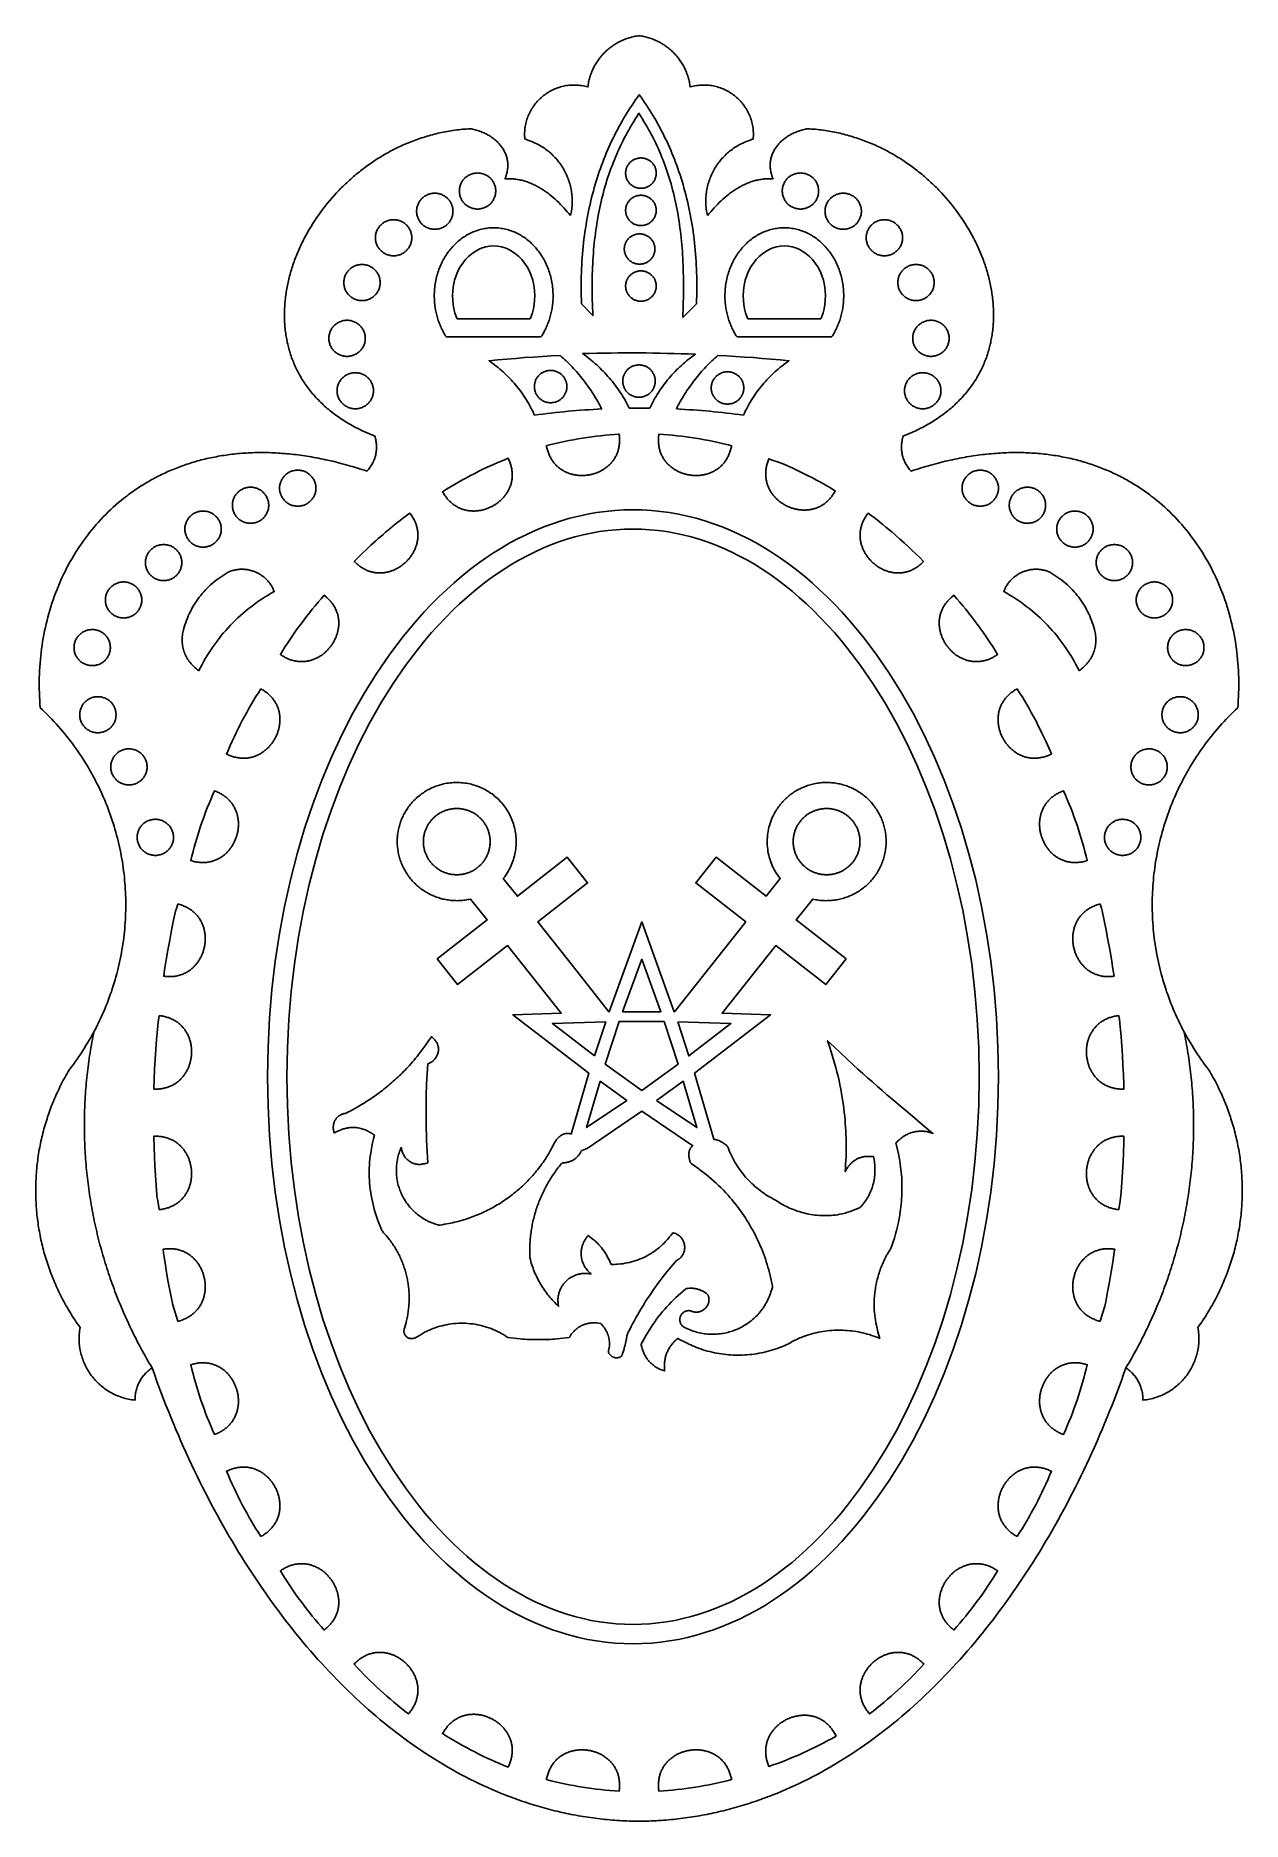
# Model space of a CAD drawing. Extents: x -250 to 250, y -370 to 370.
import ezdxf

# ---------------------------------------------------------------- set-up
doc = ezdxf.new("R2010")
doc.units = 0
doc.header["$MEASUREMENT"] = 0
doc.layers.get('0').update_dxf_attribs({"linetype": 'CONTINUOUS'})
doc.layers.add('COUCHE_1', color=18, linetype='CONTINUOUS')

msp = doc.modelspace()

# ---------------------------------------------------------------- linework, layer by layer
for points in [[(-8.17, 204.34), (-8.13, 203.9), (-8.09, 203.46), (-8.07, 203.02), (-8.05, 202.59), (-8.05, 202.17), (-8.06, 201.75), (-8.08, 201.33), (-8.11, 200.93), (-8.15, 200.52), (-8.19, 200.13), (-8.25, 199.74), (-8.32, 199.35), (-8.4, 198.97), (-8.49, 198.6), (-8.59, 198.23), (-8.69, 197.87), (-8.81, 197.51), (-8.93, 197.16), (-9.07, 196.82), (-9.21, 196.48), (-9.36, 196.14), (-9.51, 195.82), (-9.68, 195.5), (-9.85, 195.18), (-10.03, 194.87), (-10.22, 194.57), (-10.42, 194.27), (-10.62, 193.98), (-10.83, 193.69), (-11.04, 193.42), (-11.27, 193.14), (-11.5, 192.88), (-11.73, 192.62), (-11.97, 192.36), (-12.22, 192.12), (-12.48, 191.88), (-12.74, 191.64), (-13, 191.41), (-13.27, 191.19), (-13.54, 190.97), (-13.82, 190.77), (-14.11, 190.56), (-14.4, 190.37), (-14.69, 190.18), (-14.99, 189.99), (-15.29, 189.82), (-15.6, 189.65), (-15.91, 189.49), (-16.22, 189.33), (-16.54, 189.18), (-16.86, 189.04), (-17.19, 188.9), (-17.51, 188.77), (-17.84, 188.65), (-18.17, 188.53), (-18.51, 188.42), (-18.85, 188.32), (-19.18, 188.23), (-19.53, 188.14), (-19.87, 188.06), (-20.21, 187.98), (-20.56, 187.92), (-20.91, 187.86), (-21.26, 187.81), (-21.61, 187.76), (-21.96, 187.72), (-22.31, 187.69), (-22.66, 187.67), (-23.01, 187.65), (-23.36, 187.64), (-23.72, 187.64), (-24.07, 187.64), (-24.42, 187.65), (-24.77, 187.67), (-25.12, 187.7), (-25.47, 187.74), (-25.82, 187.78), (-26.17, 187.83), (-26.51, 187.88), (-26.86, 187.95), (-27.2, 188.02), (-27.54, 188.1), (-27.88, 188.19), (-28.22, 188.28), (-28.56, 188.39), (-28.89, 188.5), (-29.22, 188.61), (-29.55, 188.74), (-29.87, 188.87), (-30.19, 189.02), (-30.51, 189.17), (-30.82, 189.32), (-31.13, 189.49), (-31.44, 189.66), (-31.74, 189.84), (-32.04, 190.03), (-32.34, 190.23), (-32.63, 190.43), (-32.91, 190.65), (-33.2, 190.87), (-33.47, 191.1), (-33.74, 191.33), (-34.01, 191.58), (-34.27, 191.83), (-34.52, 192.1), (-34.77, 192.37), (-35.01, 192.65), (-35.25, 192.93), (-35.48, 193.23), (-35.71, 193.53), (-35.92, 193.84), (-36.13, 194.16), (-36.34, 194.49), (-36.53, 194.83), (-36.72, 195.18), (-36.91, 195.53), (-37.08, 195.89), (-37.25, 196.27), (-37.41, 196.65), (-37.56, 197.04), (-37.7, 197.43), (-37.83, 197.84), (-37.96, 198.25), (-38.08, 198.68), (-38.18, 199.11), (-38.28, 199.55), (-38.37, 200), (-38.17, 200.05), (-36.51, 200.46), (-34.64, 200.91), (-32.77, 201.33), (-30.89, 201.72), (-29.01, 202.1), (-27.13, 202.46), (-25.25, 202.79), (-23.37, 203.1), (-21.48, 203.39), (-19.6, 203.66), (-17.71, 203.91), (-15.81, 204.13), (-13.92, 204.33), (-12.03, 204.51), (-10.13, 204.66), (-8.46, 204.78), (-8.23, 204.79)], [(10.13, 204.66), (12.03, 204.51), (13.92, 204.33), (15.81, 204.13), (17.71, 203.91), (19.6, 203.66), (21.48, 203.39), (23.37, 203.1), (25.25, 202.79), (27.13, 202.46), (29.01, 202.1), (30.89, 201.72), (32.77, 201.33), (34.48, 200.94), (35, 200.82), (37.06, 200.29), (38.36, 199.94), (38.28, 199.55), (38.18, 199.11), (38.08, 198.68), (37.96, 198.25), (37.83, 197.84), (37.7, 197.43), (37.56, 197.04), (37.41, 196.65), (37.25, 196.27), (37.08, 195.89), (36.91, 195.53), (36.72, 195.18), (36.53, 194.83), (36.34, 194.49), (36.13, 194.16), (35.92, 193.84), (35.71, 193.53), (35.48, 193.23), (35.25, 192.93), (35.01, 192.65), (34.77, 192.37), (34.52, 192.1), (34.27, 191.83), (34.01, 191.58), (33.74, 191.33), (33.47, 191.1), (33.2, 190.87), (32.91, 190.65), (32.63, 190.43), (32.34, 190.23), (32.04, 190.03), (31.74, 189.84), (31.44, 189.66), (31.13, 189.49), (30.82, 189.32), (30.51, 189.17), (30.19, 189.02), (29.87, 188.87), (29.55, 188.74), (29.22, 188.61), (28.89, 188.5), (28.56, 188.39), (28.22, 188.28), (27.88, 188.19), (27.54, 188.1), (27.2, 188.02), (26.86, 187.95), (26.51, 187.88), (26.17, 187.83), (25.82, 187.78), (25.47, 187.74), (25.12, 187.7), (24.77, 187.67), (24.42, 187.65), (24.07, 187.64), (23.72, 187.64), (23.36, 187.64), (23.01, 187.65), (22.66, 187.67), (22.31, 187.69), (21.96, 187.72), (21.61, 187.76), (21.26, 187.81), (20.91, 187.86), (20.56, 187.92), (20.21, 187.98), (19.87, 188.06), (19.53, 188.14), (19.18, 188.23), (18.85, 188.32), (18.51, 188.42), (18.17, 188.53), (17.84, 188.65), (17.51, 188.77), (17.19, 188.9), (16.86, 189.04), (16.54, 189.18), (16.22, 189.33), (15.91, 189.49), (15.6, 189.65), (15.29, 189.82), (14.99, 189.99), (14.69, 190.18), (14.4, 190.37), (14.11, 190.56), (13.82, 190.77), (13.54, 190.97), (13.27, 191.19), (13, 191.41), (12.74, 191.64), (12.48, 191.88), (12.22, 192.12), (11.97, 192.36), (11.73, 192.62), (11.5, 192.88), (11.27, 193.14), (11.04, 193.42), (10.83, 193.69), (10.62, 193.98), (10.42, 194.27), (10.22, 194.57), (10.03, 194.87), (9.85, 195.18), (9.68, 195.5), (9.51, 195.82), (9.36, 196.14), (9.21, 196.48), (9.07, 196.82), (8.93, 197.16), (8.81, 197.51), (8.69, 197.87), (8.59, 198.23), (8.49, 198.6), (8.4, 198.97), (8.32, 199.35), (8.25, 199.74), (8.19, 200.13), (8.15, 200.52), (8.11, 200.93), (8.08, 201.33), (8.06, 201.75), (8.05, 202.17), (8.05, 202.59), (8.07, 203.02), (8.09, 203.46), (8.13, 203.9), (8.17, 204.34), (8.23, 204.79)], [(-54.04, 194.42), (-53.85, 194.01), (-53.68, 193.6), (-53.52, 193.2), (-53.38, 192.79), (-53.24, 192.39), (-53.12, 191.99), (-53.01, 191.59), (-52.91, 191.19), (-52.82, 190.8), (-52.75, 190.41), (-52.68, 190.02), (-52.63, 189.63), (-52.58, 189.24), (-52.55, 188.86), (-52.53, 188.48), (-52.52, 188.1), (-52.52, 187.73), (-52.53, 187.36), (-52.55, 186.99), (-52.57, 186.62), (-52.61, 186.26), (-52.66, 185.9), (-52.72, 185.54), (-52.78, 185.19), (-52.86, 184.84), (-52.95, 184.49), (-53.04, 184.15), (-53.14, 183.81), (-53.25, 183.47), (-53.37, 183.14), (-53.5, 182.81), (-53.63, 182.49), (-53.78, 182.17), (-53.93, 181.85), (-54.09, 181.54), (-54.25, 181.23), (-54.43, 180.93), (-54.61, 180.63), (-54.8, 180.34), (-54.99, 180.04), (-55.19, 179.76), (-55.4, 179.48), (-55.61, 179.2), (-55.83, 178.93), (-56.06, 178.66), (-56.29, 178.4), (-56.53, 178.15), (-56.78, 177.9), (-57.03, 177.65), (-57.28, 177.41), (-57.54, 177.17), (-57.81, 176.94), (-58.08, 176.72), (-58.35, 176.5), (-58.63, 176.29), (-58.92, 176.08), (-59.21, 175.88), (-59.5, 175.68), (-59.8, 175.49), (-60.1, 175.31), (-60.4, 175.13), (-60.71, 174.96), (-61.02, 174.8), (-61.34, 174.64), (-61.65, 174.49), (-61.98, 174.34), (-62.3, 174.2), (-62.63, 174.07), (-62.96, 173.94), (-63.29, 173.83), (-63.62, 173.71), (-63.96, 173.61), (-64.3, 173.51), (-64.64, 173.42), (-64.98, 173.34), (-65.32, 173.26), (-65.67, 173.19), (-66.01, 173.13), (-66.36, 173.08), (-66.71, 173.03), (-67.06, 173), (-67.41, 172.97), (-67.75, 172.94), (-68.11, 172.93), (-68.46, 172.92), (-68.81, 172.93), (-69.16, 172.94), (-69.51, 172.95), (-69.86, 172.98), (-70.21, 173.01), (-70.55, 173.06), (-70.9, 173.11), (-71.25, 173.17), (-71.59, 173.24), (-71.94, 173.32), (-72.28, 173.4), (-72.62, 173.5), (-72.96, 173.6), (-73.3, 173.72), (-73.64, 173.84), (-73.97, 173.97), (-74.3, 174.12), (-74.63, 174.27), (-74.96, 174.43), (-75.28, 174.6), (-75.6, 174.78), (-75.92, 174.97), (-76.23, 175.17), (-76.54, 175.38), (-76.85, 175.59), (-77.15, 175.82), (-77.45, 176.06), (-77.75, 176.31), (-78.04, 176.57), (-78.33, 176.84), (-78.61, 177.12), (-78.89, 177.41), (-79.16, 177.72), (-79.43, 178.03), (-79.7, 178.35), (-79.96, 178.68), (-80.21, 179.03), (-80.46, 179.38), (-80.7, 179.75), (-80.94, 180.13), (-81.17, 180.52), (-81.39, 180.92), (-79.76, 181.94), (-78.12, 182.94), (-76.47, 183.92), (-74.82, 184.88), (-73.15, 185.82), (-71.47, 186.74), (-69.79, 187.64), (-68.09, 188.52), (-66.39, 189.38), (-64.68, 190.22), (-62.96, 191.04), (-61.23, 191.84), (-60.3, 192.26), (-58.47, 193.05), (-56.07, 194.04), (-54.21, 194.78)], [(55.66, 193.93), (57.46, 193.26), (59.26, 192.58), (61.04, 191.88), (61.22, 191.81), (63.79, 190.65), (66.53, 189.35), (69.31, 187.97), (72.12, 186.51), (73.54, 185.75), (74.97, 184.97), (76.4, 184.16), (77.85, 183.33), (79.3, 182.48), (80.76, 181.61), (81.3, 181.28), (81.23, 181.14), (81.02, 180.75), (80.8, 180.38), (80.57, 180.01), (80.34, 179.66), (80.1, 179.31), (79.86, 178.98), (79.61, 178.65), (79.36, 178.34), (79.1, 178.03), (78.83, 177.74), (78.56, 177.46), (78.29, 177.18), (78.01, 176.92), (77.72, 176.67), (77.43, 176.42), (77.14, 176.19), (76.84, 175.97), (76.54, 175.75), (76.24, 175.55), (75.93, 175.35), (75.62, 175.16), (75.3, 174.99), (74.99, 174.82), (74.66, 174.66), (74.34, 174.51), (74.01, 174.37), (73.68, 174.24), (73.35, 174.12), (73.02, 174.01), (72.68, 173.9), (72.34, 173.81), (72, 173.72), (71.66, 173.64), (71.32, 173.57), (70.97, 173.51), (70.63, 173.46), (70.28, 173.41), (69.93, 173.38), (69.59, 173.35), (69.24, 173.33), (68.89, 173.32), (68.54, 173.31), (68.19, 173.32), (67.84, 173.33), (67.49, 173.35), (67.14, 173.38), (66.79, 173.41), (66.44, 173.45), (66.1, 173.5), (65.75, 173.56), (65.41, 173.63), (65.06, 173.7), (64.72, 173.78), (64.38, 173.86), (64.04, 173.96), (63.7, 174.06), (63.37, 174.17), (63.03, 174.28), (62.7, 174.4), (62.37, 174.53), (62.05, 174.67), (61.72, 174.81), (61.4, 174.96), (61.09, 175.11), (60.77, 175.27), (60.46, 175.44), (60.16, 175.61), (59.85, 175.79), (59.56, 175.98), (59.26, 176.17), (58.97, 176.37), (58.68, 176.57), (58.4, 176.78), (58.12, 177), (57.85, 177.22), (57.58, 177.45), (57.32, 177.68), (57.06, 177.92), (56.81, 178.17), (56.56, 178.41), (56.32, 178.67), (56.09, 178.93), (55.86, 179.2), (55.64, 179.47), (55.42, 179.74), (55.21, 180.02), (55, 180.31), (54.81, 180.6), (54.62, 180.89), (54.44, 181.19), (54.26, 181.5), (54.09, 181.81), (53.93, 182.12), (53.78, 182.44), (53.63, 182.76), (53.5, 183.09), (53.37, 183.42), (53.25, 183.75), (53.13, 184.09), (53.03, 184.44), (52.93, 184.78), (52.85, 185.14), (52.77, 185.49), (52.7, 185.85), (52.64, 186.21), (52.6, 186.58), (52.56, 186.95), (52.53, 187.32), (52.51, 187.7), (52.5, 188.08), (52.5, 188.46), (52.51, 188.85), (52.53, 189.24), (52.57, 189.63), (52.61, 190.03), (52.66, 190.43), (52.73, 190.83), (52.81, 191.24), (52.9, 191.64), (53, 192.05), (53.11, 192.47), (53.23, 192.88), (53.37, 193.3), (53.52, 193.72), (53.68, 194.14), (53.85, 194.57)], [(68.52, 145.89), (65.28, 148.49), (62, 150.98), (58.69, 153.34), (55.34, 155.58), (51.95, 157.69), (48.53, 159.68), (45.07, 161.53), (41.58, 163.26), (38.06, 164.86), (34.51, 166.33), (30.94, 167.66), (27.33, 168.86), (23.69, 169.92), (20.03, 170.85), (16.35, 171.63), (12.63, 172.28), (8.9, 172.79), (5.13, 173.15), (1.34, 173.37), (-2.47, 173.44), (-6.28, 173.37), (-10.07, 173.15), (-13.83, 172.79), (-17.57, 172.28), (-21.28, 171.63), (-24.97, 170.85), (-28.63, 169.92), (-32.27, 168.86), (-35.87, 167.66), (-39.45, 166.33), (-43, 164.86), (-46.52, 163.26), (-50.01, 161.53), (-53.47, 159.68), (-56.89, 157.69), (-60.28, 155.58), (-63.63, 153.34), (-66.94, 150.98), (-70.22, 148.49), (-73.45, 145.89), (-76.65, 143.16), (-79.8, 140.32), (-82.9, 137.36), (-85.96, 134.29), (-88.97, 131.1), (-91.94, 127.81), (-94.85, 124.4), (-97.68, 120.92), (-103.26, 113.54), (-108.59, 105.78), (-113.69, 97.63), (-118.53, 89.1), (-123.11, 80.21), (-127.41, 70.97), (-131.43, 61.39), (-135.16, 51.5), (-138.58, 41.3), (-141.69, 30.82), (-144.47, 20.06), (-146.91, 9.05), (-149, -2.2), (-150.74, -13.68), (-152.11, -25.36), (-153.09, -37.24), (-153.7, -49.3), (-153.9, -61.53), (-153.7, -73.75), (-153.09, -85.81), (-152.11, -97.69), (-150.74, -109.38), (-149, -120.86), (-146.91, -132.11), (-144.47, -143.12), (-141.69, -153.87), (-138.58, -164.36), (-135.16, -174.55), (-131.43, -184.45), (-127.41, -194.02), (-123.11, -203.26), (-118.53, -212.16), (-113.69, -220.69), (-108.59, -228.84), (-103.26, -236.59), (-97.68, -243.97), (-94.85, -247.45), (-91.94, -250.86), (-88.97, -254.16), (-85.96, -257.34), (-82.9, -260.42), (-79.8, -263.38), (-76.65, -266.22), (-73.45, -268.94), (-70.22, -271.55), (-66.94, -274.03), (-63.63, -276.39), (-60.28, -278.63), (-56.89, -280.75), (-53.47, -282.73), (-50.01, -284.59), (-46.52, -286.32), (-43, -287.91), (-39.45, -289.38), (-35.87, -290.71), (-32.27, -291.91), (-28.63, -292.97), (-24.97, -293.9), (-21.28, -294.69), (-17.57, -295.34), (-13.83, -295.84), (-10.07, -296.21), (-6.28, -296.43), (-2.47, -296.5), (1.34, -296.43), (5.13, -296.21), (8.9, -295.84), (12.63, -295.34), (16.35, -294.69), (20.03, -293.9), (23.69, -292.97), (27.33, -291.91), (30.94, -290.71), (34.51, -289.38), (38.06, -287.91), (41.58, -286.32), (45.07, -284.59), (48.53, -282.73), (51.95, -280.75), (55.34, -278.63), (58.69, -276.39), (62, -274.03), (65.28, -271.55), (68.52, -268.94), (71.71, -266.22), (74.86, -263.38), (77.97, -260.42), (81.02, -257.34), (84.04, -254.16), (87, -250.86), (89.91, -247.45), (92.75, -243.97), (98.33, -236.59), (103.66, -228.84), (108.75, -220.69), (113.59, -212.16), (118.17, -203.26), (122.47, -194.02), (126.5, -184.45), (130.22, -174.55), (133.65, -164.36), (136.75, -153.87), (139.53, -143.12), (141.97, -132.11), (144.06, -120.86), (145.8, -109.38), (147.17, -97.69), (148.16, -85.81), (148.76, -73.75), (148.96, -61.53), (148.76, -49.3), (148.16, -37.24), (147.17, -25.36), (145.8, -13.68), (144.06, -2.2), (141.97, 9.05), (139.53, 20.06), (136.75, 30.82), (133.65, 41.3), (130.22, 51.5), (126.5, 61.39), (122.47, 70.97), (118.17, 80.21), (113.59, 89.1), (108.75, 97.63), (103.66, 105.78), (98.33, 113.54), (92.75, 120.92), (89.91, 124.4), (87, 127.81), (84.04, 131.1), (81.02, 134.29), (77.97, 137.36), (74.86, 140.32), (71.71, 143.16)], [(-94.97, 172.04), (-94.7, 171.69), (-94.44, 171.33), (-94.19, 170.98), (-93.96, 170.62), (-93.73, 170.26), (-93.52, 169.9), (-93.32, 169.54), (-93.14, 169.18), (-92.96, 168.82), (-92.79, 168.45), (-92.64, 168.09), (-92.5, 167.73), (-92.37, 167.36), (-92.25, 167), (-92.14, 166.63), (-92.04, 166.27), (-91.95, 165.9), (-91.88, 165.54), (-91.81, 165.18), (-91.75, 164.81), (-91.7, 164.45), (-91.67, 164.09), (-91.64, 163.73), (-91.62, 163.37), (-91.61, 163.01), (-91.62, 162.65), (-91.63, 162.3), (-91.65, 161.94), (-91.68, 161.59), (-91.71, 161.24), (-91.76, 160.89), (-91.82, 160.54), (-91.88, 160.19), (-91.95, 159.85), (-92.03, 159.51), (-92.12, 159.17), (-92.22, 158.83), (-92.32, 158.5), (-92.44, 158.16), (-92.56, 157.83), (-92.68, 157.51), (-92.82, 157.19), (-92.96, 156.86), (-93.11, 156.55), (-93.27, 156.23), (-93.43, 155.92), (-93.6, 155.62), (-93.78, 155.31), (-93.97, 155.01), (-94.16, 154.72), (-94.35, 154.43), (-94.56, 154.14), (-94.76, 153.86), (-94.98, 153.58), (-95.2, 153.3), (-95.43, 153.03), (-95.66, 152.77), (-95.9, 152.51), (-96.14, 152.25), (-96.39, 152), (-96.64, 151.76), (-96.9, 151.52), (-97.16, 151.28), (-97.43, 151.05), (-97.7, 150.83), (-97.98, 150.61), (-98.26, 150.4), (-98.54, 150.19), (-98.83, 149.99), (-99.13, 149.8), (-99.42, 149.61), (-99.73, 149.43), (-100.03, 149.25), (-100.34, 149.08), (-100.65, 148.92), (-100.96, 148.76), (-101.28, 148.61), (-101.6, 148.47), (-101.93, 148.34), (-102.25, 148.21), (-102.58, 148.09), (-102.91, 147.98), (-103.24, 147.87), (-103.58, 147.78), (-103.92, 147.69), (-104.26, 147.61), (-104.6, 147.53), (-104.94, 147.47), (-105.29, 147.41), (-105.63, 147.36), (-105.98, 147.32), (-106.33, 147.29), (-106.68, 147.27), (-107.03, 147.25), (-107.38, 147.25), (-107.74, 147.25), (-108.09, 147.27), (-108.44, 147.29), (-108.8, 147.32), (-109.15, 147.36), (-109.51, 147.41), (-109.86, 147.47), (-110.22, 147.54), (-110.57, 147.62), (-110.92, 147.71), (-111.28, 147.81), (-111.63, 147.92), (-111.98, 148.04), (-112.33, 148.18), (-112.68, 148.32), (-113.03, 148.47), (-113.38, 148.63), (-113.73, 148.81), (-114.07, 148.99), (-114.41, 149.19), (-114.75, 149.4), (-115.09, 149.62), (-115.43, 149.85), (-115.77, 150.09), (-116.1, 150.35), (-116.43, 150.61), (-116.76, 150.89), (-117.08, 151.18), (-117.41, 151.48), (-117.73, 151.8), (-117.98, 152.06), (-116.28, 153.76), (-114.56, 155.44), (-112.82, 157.11), (-111.06, 158.75), (-110.05, 159.68), (-109.04, 160.59), (-108.03, 161.49), (-107.02, 162.38), (-106.01, 163.26), (-105, 164.12), (-104, 164.97), (-102.99, 165.81), (-101.99, 166.63), (-100.98, 167.45), (-99.98, 168.25), (-98.98, 169.04), (-97.98, 169.82), (-96.98, 170.58), (-95.99, 171.34), (-95, 172.08)], [(104.76, 164.25), (106.46, 162.78), (108.15, 161.29), (109.82, 159.79), (111.48, 158.27), (113.12, 156.73), (114.74, 155.18), (116.35, 153.61), (117.94, 152.02), (117.73, 151.8), (117.41, 151.48), (117.08, 151.18), (116.76, 150.89), (116.43, 150.61), (116.1, 150.35), (115.77, 150.09), (115.43, 149.85), (115.09, 149.62), (114.75, 149.4), (114.41, 149.19), (114.07, 148.99), (113.73, 148.81), (113.38, 148.63), (113.03, 148.47), (112.68, 148.32), (112.33, 148.18), (111.98, 148.04), (111.63, 147.92), (111.28, 147.81), (110.92, 147.71), (110.57, 147.62), (110.22, 147.54), (109.86, 147.47), (109.51, 147.41), (109.15, 147.36), (108.8, 147.32), (108.44, 147.29), (108.09, 147.27), (107.74, 147.25), (107.38, 147.25), (107.03, 147.25), (106.68, 147.27), (106.33, 147.29), (105.98, 147.32), (105.63, 147.36), (105.29, 147.41), (104.94, 147.47), (104.6, 147.53), (104.26, 147.61), (103.92, 147.69), (103.58, 147.78), (103.24, 147.87), (102.91, 147.98), (102.58, 148.09), (102.25, 148.21), (101.93, 148.34), (101.6, 148.47), (101.28, 148.61), (100.96, 148.76), (100.65, 148.92), (100.34, 149.08), (100.03, 149.25), (99.73, 149.43), (99.42, 149.61), (99.13, 149.8), (98.83, 149.99), (98.54, 150.19), (98.26, 150.4), (97.98, 150.61), (97.7, 150.83), (97.43, 151.05), (97.16, 151.28), (96.9, 151.52), (96.64, 151.76), (96.39, 152), (96.14, 152.25), (95.9, 152.51), (95.66, 152.77), (95.43, 153.03), (95.2, 153.3), (94.98, 153.58), (94.76, 153.86), (94.56, 154.14), (94.35, 154.43), (94.16, 154.72), (93.97, 155.01), (93.78, 155.31), (93.6, 155.62), (93.43, 155.92), (93.27, 156.23), (93.11, 156.55), (92.96, 156.86), (92.82, 157.19), (92.68, 157.51), (92.56, 157.83), (92.44, 158.16), (92.32, 158.5), (92.22, 158.83), (92.12, 159.17), (92.03, 159.51), (91.95, 159.85), (91.88, 160.19), (91.82, 160.54), (91.76, 160.89), (91.71, 161.24), (91.68, 161.59), (91.65, 161.94), (91.63, 162.3), (91.62, 162.65), (91.61, 163.01), (91.62, 163.37), (91.64, 163.73), (91.67, 164.09), (91.7, 164.45), (91.75, 164.81), (91.81, 165.18), (91.88, 165.54), (91.95, 165.9), (92.04, 166.27), (92.14, 166.63), (92.25, 167), (92.37, 167.36), (92.5, 167.73), (92.64, 168.09), (92.79, 168.45), (92.96, 168.82), (93.14, 169.18), (93.32, 169.54), (93.52, 169.9), (93.73, 170.26), (93.96, 170.62), (94.19, 170.98), (94.44, 171.33), (94.7, 171.69), (94.97, 172.04), (96.18, 171.13), (97.4, 170.2), (98.63, 169.25), (99.85, 168.29), (101.07, 167.3), (102.3, 166.3), (103.53, 165.28)], [(83.77, -242.33), (86.45, -239.03), (91.84, -231.91), (96.96, -224.45), (101.87, -216.59), (106.55, -208.35), (110.98, -199.74), (115.16, -190.78), (119.06, -181.49), (122.69, -171.87), (126.02, -161.95), (129.04, -151.74), (131.75, -141.25), (134.13, -130.51), (136.17, -119.53), (137.87, -108.31), (139.21, -96.89), (140.17, -85.28), (140.76, -73.49), (140.96, -61.53), (140.76, -49.57), (140.17, -37.77), (139.21, -26.16), (137.87, -14.74), (136.17, -3.53), (134.13, 7.45), (131.75, 18.2), (129.04, 28.68), (126.02, 38.89), (122.69, 48.81), (119.06, 58.43), (115.16, 67.73), (110.98, 76.69), (106.55, 85.3), (101.87, 93.54), (96.96, 101.39), (91.84, 108.85), (86.45, 115.98), (83.77, 119.27), (80.98, 122.53), (78.15, 125.68), (75.28, 128.72), (72.37, 131.64), (69.42, 134.45), (66.43, 137.15), (63.41, 139.73), (60.35, 142.19), (57.27, 144.53), (54.15, 146.75), (51, 148.86), (47.83, 150.83), (44.63, 152.69), (41.4, 154.42), (38.15, 156.03), (34.88, 157.52), (31.59, 158.88), (28.28, 160.11), (24.94, 161.22), (21.59, 162.2), (18.22, 163.05), (14.82, 163.78), (11.41, 164.37), (7.97, 164.84), (4.51, 165.17), (1.03, 165.38), (-2.47, 165.44), (-5.97, 165.38), (-9.45, 165.17), (-12.91, 164.84), (-16.35, 164.37), (-19.76, 163.78), (-23.15, 163.05), (-26.53, 162.2), (-29.88, 161.22), (-33.22, 160.11), (-36.53, 158.88), (-39.82, 157.52), (-43.09, 156.03), (-46.34, 154.42), (-49.56, 152.69), (-52.76, 150.83), (-55.94, 148.86), (-59.08, 146.75), (-62.2, 144.53), (-65.29, 142.19), (-68.35, 139.73), (-71.37, 137.15), (-74.36, 134.45), (-77.31, 131.64), (-80.22, 128.72), (-83.09, 125.68), (-85.92, 122.53), (-88.7, 119.27), (-91.39, 115.98), (-96.77, 108.85), (-101.9, 101.39), (-106.81, 93.54), (-111.49, 85.3), (-115.92, 76.69), (-120.1, 67.73), (-124, 58.43), (-127.62, 48.81), (-130.95, 38.89), (-133.98, 28.68), (-136.69, 18.2), (-139.07, 7.45), (-141.11, -3.53), (-142.81, -14.74), (-144.14, -26.16), (-145.11, -37.77), (-145.7, -49.57), (-145.9, -61.53), (-145.7, -73.49), (-145.11, -85.28), (-144.14, -96.89), (-142.81, -108.31), (-141.11, -119.53), (-139.07, -130.51), (-136.69, -141.25), (-133.98, -151.74), (-130.95, -161.95), (-127.62, -171.87), (-124, -181.49), (-120.1, -190.78), (-115.92, -199.74), (-111.49, -208.35), (-106.81, -216.59), (-101.9, -224.45), (-96.77, -231.91), (-91.39, -239.03), (-88.7, -242.33), (-85.92, -245.59), (-83.09, -248.74), (-80.22, -251.77), (-77.31, -254.7), (-74.36, -257.51), (-71.37, -260.2), (-68.35, -262.78), (-65.29, -265.24), (-62.2, -267.59), (-59.08, -269.81), (-55.94, -271.91), (-52.76, -273.89), (-49.56, -275.75), (-46.34, -277.48), (-43.09, -279.09), (-39.82, -280.57), (-36.53, -281.93), (-33.22, -283.17), (-29.88, -284.27), (-26.53, -285.25), (-23.15, -286.11), (-19.76, -286.83), (-16.35, -287.43), (-12.91, -287.89), (-9.45, -288.23), (-5.97, -288.43), (-2.47, -288.5), (1.03, -288.43), (4.51, -288.23), (7.97, -287.89), (11.41, -287.43), (14.82, -286.83), (18.22, -286.11), (21.59, -285.25), (24.94, -284.27), (28.28, -283.17), (31.59, -281.93), (34.88, -280.57), (38.15, -279.09), (41.4, -277.48), (44.63, -275.75), (47.83, -273.89), (51, -271.91), (54.15, -269.81), (57.27, -267.59), (60.35, -265.24), (63.41, -262.78), (66.43, -260.2), (69.42, -257.51), (72.37, -254.7), (75.28, -251.77), (78.15, -248.74), (80.98, -245.59)], [(-130.09, 137.71), (-129.74, 137.42), (-129.41, 137.13), (-129.09, 136.84), (-128.77, 136.54), (-128.48, 136.24), (-128.19, 135.94), (-127.91, 135.63), (-127.65, 135.32), (-127.39, 135), (-127.15, 134.69), (-126.92, 134.37), (-126.7, 134.04), (-126.49, 133.72), (-126.29, 133.39), (-126.1, 133.06), (-125.92, 132.72), (-125.75, 132.39), (-125.6, 132.05), (-125.45, 131.71), (-125.31, 131.37), (-125.19, 131.03), (-125.07, 130.69), (-124.96, 130.34), (-124.86, 130), (-124.78, 129.65), (-124.7, 129.3), (-124.63, 128.95), (-124.57, 128.6), (-124.52, 128.25), (-124.48, 127.9), (-124.45, 127.55), (-124.43, 127.2), (-124.41, 126.85), (-124.41, 126.5), (-124.41, 126.15), (-124.42, 125.8), (-124.44, 125.45), (-124.47, 125.1), (-124.51, 124.75), (-124.55, 124.41), (-124.61, 124.06), (-124.67, 123.72), (-124.74, 123.38), (-124.81, 123.03), (-124.9, 122.69), (-124.99, 122.36), (-125.09, 122.02), (-125.2, 121.69), (-125.31, 121.36), (-125.43, 121.03), (-125.56, 120.7), (-125.7, 120.38), (-125.84, 120.06), (-125.99, 119.74), (-126.14, 119.42), (-126.31, 119.11), (-126.48, 118.8), (-126.65, 118.5), (-126.83, 118.19), (-127.02, 117.9), (-127.21, 117.6), (-127.41, 117.31), (-127.62, 117.02), (-127.83, 116.74), (-128.05, 116.46), (-128.27, 116.19), (-128.5, 115.92), (-128.74, 115.66), (-128.98, 115.4), (-129.22, 115.15), (-129.47, 114.9), (-129.72, 114.66), (-129.98, 114.42), (-130.25, 114.19), (-130.52, 113.96), (-130.79, 113.74), (-131.07, 113.52), (-131.35, 113.32), (-131.64, 113.11), (-131.93, 112.92), (-132.23, 112.73), (-132.53, 112.55), (-132.83, 112.37), (-133.14, 112.2), (-133.45, 112.04), (-133.76, 111.89), (-134.08, 111.74), (-134.4, 111.6), (-134.73, 111.47), (-135.06, 111.34), (-135.39, 111.23), (-135.72, 111.12), (-136.06, 111.02), (-136.4, 110.93), (-136.74, 110.85), (-137.09, 110.77), (-137.44, 110.7), (-137.79, 110.65), (-138.14, 110.6), (-138.5, 110.56), (-138.85, 110.53), (-139.21, 110.51), (-139.58, 110.5), (-139.94, 110.5), (-140.3, 110.51), (-140.67, 110.53), (-141.04, 110.55), (-141.41, 110.59), (-141.78, 110.64), (-142.15, 110.7), (-142.53, 110.77), (-142.9, 110.85), (-143.28, 110.95), (-143.66, 111.05), (-144.03, 111.16), (-144.41, 111.29), (-144.79, 111.42), (-145.17, 111.57), (-145.55, 111.73), (-145.93, 111.9), (-146.31, 112.09), (-146.69, 112.28), (-147.07, 112.49), (-147.45, 112.71), (-147.83, 112.95), (-148.21, 113.19), (-148.59, 113.45), (-147.58, 115.09), (-146.56, 116.71), (-145.52, 118.32), (-144.46, 119.92), (-143.39, 121.5), (-142.29, 123.08), (-141.19, 124.63), (-140.06, 126.17), (-138.92, 127.7), (-137.76, 129.22), (-136.58, 130.72), (-135.39, 132.2), (-134.18, 133.67), (-132.95, 135.13), (-131.71, 136.56), (-130.45, 137.99)], [(131.71, 136.56), (132.95, 135.13), (134.18, 133.67), (135.39, 132.2), (136.58, 130.72), (136.99, 130.19), (137.67, 129.32), (138.88, 127.72), (140.08, 126.1), (141.26, 124.48), (142.44, 122.85), (143.32, 121.6), (143.39, 121.5), (144.46, 119.92), (145.52, 118.32), (146.56, 116.71), (147.58, 115.09), (148.59, 113.45), (148.21, 113.19), (147.83, 112.95), (147.45, 112.71), (147.07, 112.49), (146.69, 112.28), (146.31, 112.09), (145.93, 111.9), (145.55, 111.73), (145.17, 111.57), (144.79, 111.42), (144.41, 111.29), (144.03, 111.16), (143.66, 111.05), (143.28, 110.95), (142.9, 110.85), (142.53, 110.77), (142.15, 110.7), (141.78, 110.64), (141.41, 110.59), (141.04, 110.55), (140.67, 110.53), (140.3, 110.51), (139.94, 110.5), (139.58, 110.5), (139.21, 110.51), (138.85, 110.53), (138.5, 110.56), (138.14, 110.6), (137.79, 110.65), (137.44, 110.7), (137.09, 110.77), (136.74, 110.85), (136.4, 110.93), (136.06, 111.02), (135.72, 111.12), (135.39, 111.23), (135.06, 111.34), (134.73, 111.47), (134.4, 111.6), (134.08, 111.74), (133.76, 111.89), (133.45, 112.04), (133.14, 112.2), (132.83, 112.37), (132.53, 112.55), (132.23, 112.73), (131.93, 112.92), (131.64, 113.11), (131.35, 113.32), (131.07, 113.52), (130.79, 113.74), (130.52, 113.96), (130.25, 114.19), (129.98, 114.42), (129.72, 114.66), (129.47, 114.9), (129.22, 115.15), (128.98, 115.4), (128.74, 115.66), (128.5, 115.92), (128.27, 116.19), (128.05, 116.46), (127.83, 116.74), (127.62, 117.02), (127.41, 117.31), (127.21, 117.6), (127.02, 117.9), (126.83, 118.19), (126.65, 118.5), (126.48, 118.8), (126.31, 119.11), (126.14, 119.42), (125.99, 119.74), (125.84, 120.06), (125.7, 120.38), (125.56, 120.7), (125.43, 121.03), (125.31, 121.36), (125.2, 121.69), (125.09, 122.02), (124.99, 122.36), (124.9, 122.69), (124.81, 123.03), (124.74, 123.38), (124.67, 123.72), (124.61, 124.06), (124.55, 124.41), (124.51, 124.75), (124.47, 125.1), (124.44, 125.45), (124.42, 125.8), (124.41, 126.15), (124.41, 126.5), (124.41, 126.85), (124.43, 127.2), (124.45, 127.55), (124.48, 127.9), (124.52, 128.25), (124.57, 128.6), (124.63, 128.95), (124.7, 129.3), (124.78, 129.65), (124.86, 130), (124.96, 130.34), (125.07, 130.69), (125.19, 131.03), (125.31, 131.37), (125.45, 131.71), (125.6, 132.05), (125.75, 132.39), (125.92, 132.72), (126.1, 133.06), (126.29, 133.39), (126.49, 133.72), (126.7, 134.04), (126.92, 134.37), (127.15, 134.69), (127.39, 135), (127.65, 135.32), (127.91, 135.63), (128.19, 135.94), (128.48, 136.24), (128.77, 136.54), (129.09, 136.84), (129.41, 137.13), (129.74, 137.42), (130.09, 137.71), (130.45, 137.99)], [(-156.29, 98.99), (-155.9, 98.76), (-155.53, 98.53), (-155.16, 98.29), (-154.81, 98.04), (-154.47, 97.79), (-154.14, 97.53), (-153.82, 97.27), (-153.51, 97), (-153.21, 96.73), (-152.92, 96.45), (-152.65, 96.17), (-152.38, 95.89), (-152.12, 95.6), (-151.88, 95.3), (-151.64, 95), (-151.41, 94.7), (-151.2, 94.39), (-150.99, 94.09), (-150.79, 93.77), (-150.61, 93.46), (-150.43, 93.14), (-150.26, 92.82), (-150.1, 92.49), (-149.95, 92.16), (-149.82, 91.83), (-149.69, 91.5), (-149.56, 91.17), (-149.45, 90.83), (-149.35, 90.49), (-149.26, 90.15), (-149.17, 89.81), (-149.1, 89.47), (-149.03, 89.12), (-148.97, 88.78), (-148.92, 88.43), (-148.88, 88.08), (-148.85, 87.73), (-148.82, 87.39), (-148.81, 87.04), (-148.8, 86.69), (-148.8, 86.34), (-148.81, 85.99), (-148.82, 85.64), (-148.85, 85.29), (-148.88, 84.94), (-148.92, 84.59), (-148.97, 84.25), (-149.02, 83.9), (-149.09, 83.56), (-149.16, 83.21), (-149.23, 82.87), (-149.32, 82.53), (-149.41, 82.19), (-149.51, 81.85), (-149.62, 81.52), (-149.73, 81.18), (-149.85, 80.85), (-149.98, 80.53), (-150.11, 80.2), (-150.25, 79.88), (-150.4, 79.56), (-150.55, 79.24), (-150.71, 78.92), (-150.88, 78.61), (-151.05, 78.31), (-151.23, 78), (-151.42, 77.7), (-151.61, 77.41), (-151.8, 77.11), (-152.01, 76.83), (-152.22, 76.54), (-152.43, 76.26), (-152.65, 75.99), (-152.88, 75.72), (-153.11, 75.46), (-153.35, 75.2), (-153.59, 74.94), (-153.84, 74.69), (-154.09, 74.45), (-154.35, 74.21), (-154.61, 73.98), (-154.88, 73.76), (-155.16, 73.54), (-155.43, 73.32), (-155.72, 73.12), (-156, 72.92), (-156.3, 72.72), (-156.59, 72.54), (-156.89, 72.36), (-157.2, 72.18), (-157.51, 72.02), (-157.82, 71.86), (-158.14, 71.71), (-158.47, 71.57), (-158.79, 71.43), (-159.12, 71.31), (-159.46, 71.19), (-159.79, 71.08), (-160.14, 70.98), (-160.48, 70.89), (-160.83, 70.8), (-161.18, 70.73), (-161.54, 70.66), (-161.9, 70.61), (-162.26, 70.56), (-162.63, 70.52), (-162.99, 70.49), (-163.37, 70.48), (-163.74, 70.47), (-164.12, 70.47), (-164.5, 70.48), (-164.88, 70.51), (-165.27, 70.54), (-165.65, 70.59), (-166.05, 70.64), (-166.44, 70.71), (-166.83, 70.79), (-167.23, 70.88), (-167.63, 70.98), (-168.03, 71.09), (-168.44, 71.21), (-168.84, 71.35), (-169.25, 71.5), (-169.66, 71.66), (-170.07, 71.83), (-170.48, 72.01), (-170.9, 72.21), (-170.15, 73.98), (-169.38, 75.74), (-168.6, 77.49), (-167.8, 79.23), (-166.97, 80.96), (-166.13, 82.68), (-165.27, 84.39), (-164.39, 86.08), (-163.5, 87.77), (-162.58, 89.44), (-161.65, 91.1), (-160.69, 92.75), (-159.72, 94.38), (-158.73, 96.01), (-157.71, 97.62), (-156.68, 99.22)], [(157.71, 97.62), (158.73, 96.01), (159.72, 94.38), (160.69, 92.75), (161.65, 91.1), (162.58, 89.44), (163.5, 87.77), (164.39, 86.08), (165.04, 84.83), (165.17, 84.58), (166.95, 80.91), (168.67, 77.21), (170.36, 73.49), (170.48, 73.2), (170.9, 72.21), (170.48, 72.01), (170.07, 71.83), (169.66, 71.66), (169.25, 71.5), (168.84, 71.35), (168.44, 71.21), (168.03, 71.09), (167.63, 70.98), (167.23, 70.88), (166.83, 70.79), (166.44, 70.71), (166.05, 70.64), (165.65, 70.59), (165.27, 70.54), (164.88, 70.51), (164.5, 70.48), (164.12, 70.47), (163.74, 70.47), (163.37, 70.48), (162.99, 70.49), (162.63, 70.52), (162.26, 70.56), (161.9, 70.61), (161.54, 70.66), (161.18, 70.73), (160.83, 70.8), (160.48, 70.89), (160.14, 70.98), (159.79, 71.08), (159.46, 71.19), (159.12, 71.31), (158.79, 71.43), (158.47, 71.57), (158.14, 71.71), (157.82, 71.86), (157.51, 72.02), (157.2, 72.18), (156.89, 72.36), (156.59, 72.54), (156.3, 72.72), (156, 72.92), (155.72, 73.12), (155.43, 73.32), (155.16, 73.54), (154.88, 73.76), (154.61, 73.98), (154.35, 74.21), (154.09, 74.45), (153.84, 74.69), (153.59, 74.94), (153.35, 75.2), (153.11, 75.46), (152.88, 75.72), (152.65, 75.99), (152.43, 76.26), (152.22, 76.54), (152.01, 76.83), (151.8, 77.11), (151.61, 77.41), (151.42, 77.7), (151.23, 78), (151.05, 78.31), (150.88, 78.61), (150.71, 78.92), (150.55, 79.24), (150.4, 79.56), (150.25, 79.88), (150.11, 80.2), (149.98, 80.53), (149.85, 80.85), (149.73, 81.18), (149.62, 81.52), (149.51, 81.85), (149.41, 82.19), (149.32, 82.53), (149.23, 82.87), (149.16, 83.21), (149.09, 83.56), (149.02, 83.9), (148.97, 84.25), (148.92, 84.59), (148.88, 84.94), (148.85, 85.29), (148.82, 85.64), (148.81, 85.99), (148.8, 86.34), (148.8, 86.69), (148.81, 87.04), (148.82, 87.39), (148.85, 87.73), (148.88, 88.08), (148.92, 88.43), (148.97, 88.78), (149.03, 89.12), (149.1, 89.47), (149.17, 89.81), (149.26, 90.15), (149.35, 90.49), (149.45, 90.83), (149.56, 91.17), (149.69, 91.5), (149.82, 91.83), (149.95, 92.16), (150.1, 92.49), (150.26, 92.82), (150.43, 93.14), (150.61, 93.46), (150.79, 93.77), (150.99, 94.09), (151.2, 94.39), (151.41, 94.7), (151.64, 95), (151.88, 95.3), (152.12, 95.6), (152.38, 95.89), (152.65, 96.17), (152.92, 96.45), (153.21, 96.73), (153.51, 97), (153.82, 97.27), (154.14, 97.53), (154.47, 97.79), (154.81, 98.04), (155.16, 98.29), (155.53, 98.53), (155.9, 98.76), (156.29, 98.99), (156.68, 99.22)], [(-175.5, 56.8), (-175.08, 56.63), (-174.67, 56.45), (-174.28, 56.26), (-173.89, 56.07), (-173.51, 55.86), (-173.14, 55.66), (-172.78, 55.44), (-172.44, 55.22), (-172.1, 54.99), (-171.77, 54.76), (-171.45, 54.52), (-171.14, 54.28), (-170.84, 54.03), (-170.55, 53.77), (-170.27, 53.51), (-170, 53.24), (-169.74, 52.97), (-169.49, 52.69), (-169.25, 52.41), (-169.01, 52.12), (-168.79, 51.83), (-168.57, 51.54), (-168.37, 51.24), (-168.17, 50.93), (-167.98, 50.63), (-167.8, 50.32), (-167.63, 50), (-167.47, 49.68), (-167.32, 49.36), (-167.17, 49.04), (-167.04, 48.71), (-166.91, 48.38), (-166.79, 48.05), (-166.68, 47.72), (-166.58, 47.38), (-166.48, 47.04), (-166.4, 46.7), (-166.32, 46.36), (-166.25, 46.02), (-166.19, 45.67), (-166.14, 45.32), (-166.1, 44.98), (-166.06, 44.63), (-166.03, 44.28), (-166.01, 43.93), (-166, 43.58), (-165.99, 43.23), (-165.99, 42.88), (-166, 42.52), (-166.02, 42.17), (-166.05, 41.82), (-166.08, 41.47), (-166.12, 41.12), (-166.17, 40.77), (-166.22, 40.43), (-166.28, 40.08), (-166.35, 39.73), (-166.43, 39.39), (-166.51, 39.05), (-166.6, 38.71), (-166.7, 38.37), (-166.8, 38.03), (-166.91, 37.7), (-167.03, 37.36), (-167.15, 37.03), (-167.29, 36.71), (-167.42, 36.38), (-167.57, 36.06), (-167.72, 35.74), (-167.88, 35.43), (-168.04, 35.12), (-168.21, 34.81), (-168.39, 34.5), (-168.57, 34.2), (-168.76, 33.91), (-168.95, 33.62), (-169.15, 33.33), (-169.36, 33.05), (-169.57, 32.77), (-169.79, 32.49), (-170.02, 32.23), (-170.25, 31.96), (-170.49, 31.71), (-170.73, 31.45), (-170.98, 31.21), (-171.23, 30.97), (-171.49, 30.73), (-171.75, 30.5), (-172.02, 30.28), (-172.3, 30.07), (-172.58, 29.86), (-172.86, 29.65), (-173.15, 29.46), (-173.45, 29.27), (-173.75, 29.09), (-174.06, 28.92), (-174.37, 28.75), (-174.69, 28.59), (-175.01, 28.44), (-175.33, 28.3), (-175.66, 28.16), (-176, 28.04), (-176.34, 27.92), (-176.68, 27.81), (-177.03, 27.71), (-177.39, 27.62), (-177.74, 27.54), (-178.11, 27.47), (-178.47, 27.4), (-178.84, 27.35), (-179.22, 27.31), (-179.6, 27.27), (-179.98, 27.25), (-180.37, 27.24), (-180.76, 27.23), (-181.15, 27.24), (-181.55, 27.26), (-181.96, 27.29), (-182.36, 27.33), (-182.77, 27.38), (-183.19, 27.44), (-183.61, 27.52), (-184.03, 27.6), (-184.45, 27.7), (-184.88, 27.81), (-185.31, 27.93), (-185.75, 28.07), (-185.3, 29.92), (-184.82, 31.76), (-184.33, 33.6), (-183.81, 35.43), (-183.27, 37.25), (-182.71, 39.07), (-182.13, 40.89), (-181.52, 42.7), (-180.89, 44.5), (-180.25, 46.3), (-179.58, 48.09), (-178.89, 49.88), (-178.18, 51.66), (-177.45, 53.43), (-176.7, 55.2), (-175.93, 56.96)], [(176.7, 55.2), (177.45, 53.43), (178.18, 51.66), (178.89, 49.88), (179.58, 48.09), (180.25, 46.3), (180.89, 44.5), (181.52, 42.7), (182.13, 40.89), (182.71, 39.07), (183.27, 37.25), (183.81, 35.43), (184.33, 33.6), (184.82, 31.76), (185.3, 29.92), (185.75, 28.07), (185.31, 27.93), (184.88, 27.81), (184.45, 27.7), (184.03, 27.6), (183.61, 27.52), (183.19, 27.44), (182.77, 27.38), (182.36, 27.33), (181.96, 27.29), (181.55, 27.26), (181.15, 27.24), (180.76, 27.23), (180.37, 27.24), (179.98, 27.25), (179.6, 27.27), (179.22, 27.31), (178.84, 27.35), (178.47, 27.4), (178.11, 27.47), (177.74, 27.54), (177.39, 27.62), (177.03, 27.71), (176.68, 27.81), (176.34, 27.92), (176, 28.04), (175.66, 28.16), (175.33, 28.3), (175.01, 28.44), (174.69, 28.59), (174.37, 28.75), (174.06, 28.92), (173.75, 29.09), (173.45, 29.27), (173.15, 29.46), (172.86, 29.65), (172.58, 29.86), (172.3, 30.07), (172.02, 30.28), (171.75, 30.5), (171.49, 30.73), (171.23, 30.97), (170.98, 31.21), (170.73, 31.45), (170.49, 31.71), (170.25, 31.96), (170.02, 32.23), (169.79, 32.49), (169.57, 32.77), (169.36, 33.05), (169.15, 33.33), (168.95, 33.62), (168.76, 33.91), (168.57, 34.2), (168.39, 34.5), (168.21, 34.81), (168.04, 35.12), (167.88, 35.43), (167.72, 35.74), (167.57, 36.06), (167.42, 36.38), (167.29, 36.71), (167.15, 37.03), (167.03, 37.36), (166.91, 37.7), (166.8, 38.03), (166.7, 38.37), (166.6, 38.71), (166.51, 39.05), (166.43, 39.39), (166.35, 39.73), (166.28, 40.08), (166.22, 40.43), (166.17, 40.77), (166.12, 41.12), (166.08, 41.47), (166.05, 41.82), (166.02, 42.17), (166, 42.52), (165.99, 42.88), (165.99, 43.23), (166, 43.58), (166.01, 43.93), (166.03, 44.28), (166.06, 44.63), (166.1, 44.98), (166.14, 45.32), (166.19, 45.67), (166.25, 46.02), (166.32, 46.36), (166.4, 46.7), (166.48, 47.04), (166.58, 47.38), (166.68, 47.72), (166.79, 48.05), (166.91, 48.38), (167.04, 48.71), (167.17, 49.04), (167.32, 49.36), (167.47, 49.68), (167.63, 50), (167.8, 50.32), (167.98, 50.63), (168.17, 50.93), (168.37, 51.24), (168.57, 51.54), (168.79, 51.83), (169.01, 52.12), (169.25, 52.41), (169.49, 52.69), (169.74, 52.97), (170, 53.24), (170.27, 53.51), (170.55, 53.77), (170.84, 54.03), (171.14, 54.28), (171.45, 54.52), (171.77, 54.76), (172.1, 54.99), (172.44, 55.22), (172.78, 55.44), (173.14, 55.66), (173.51, 55.86), (173.89, 56.07), (174.28, 56.26), (174.67, 56.45), (175.08, 56.63), (175.5, 56.8), (175.93, 56.96)], [(-190.65, 9.93), (-190.21, 9.81), (-189.79, 9.67), (-189.38, 9.53), (-188.98, 9.38), (-188.58, 9.22), (-188.2, 9.06), (-187.82, 8.89), (-187.46, 8.71), (-187.1, 8.52), (-186.75, 8.32), (-186.41, 8.12), (-186.08, 7.91), (-185.76, 7.69), (-185.44, 7.47), (-185.14, 7.24), (-184.85, 7.01), (-184.56, 6.77), (-184.28, 6.52), (-184.01, 6.26), (-183.75, 6.01), (-183.5, 5.74), (-183.26, 5.47), (-183.02, 5.2), (-182.79, 4.92), (-182.58, 4.63), (-182.37, 4.35), (-182.17, 4.05), (-181.97, 3.76), (-181.79, 3.45), (-181.61, 3.15), (-181.44, 2.84), (-181.28, 2.53), (-181.13, 2.21), (-180.99, 1.89), (-180.85, 1.57), (-180.73, 1.24), (-180.61, 0.91), (-180.49, 0.58), (-180.39, 0.25), (-180.29, -0.09), (-180.21, -0.43), (-180.13, -0.77), (-180.05, -1.11), (-179.99, -1.45), (-179.93, -1.8), (-179.88, -2.14), (-179.84, -2.49), (-179.81, -2.84), (-179.78, -3.19), (-179.76, -3.54), (-179.75, -3.89), (-179.75, -4.24), (-179.75, -4.59), (-179.76, -4.95), (-179.78, -5.3), (-179.81, -5.65), (-179.84, -6), (-179.88, -6.35), (-179.93, -6.7), (-179.98, -7.05), (-180.04, -7.39), (-180.11, -7.74), (-180.19, -8.08), (-180.27, -8.43), (-180.36, -8.77), (-180.46, -9.11), (-180.56, -9.44), (-180.67, -9.78), (-180.79, -10.11), (-180.91, -10.44), (-181.04, -10.77), (-181.18, -11.09), (-181.33, -11.41), (-181.48, -11.73), (-181.63, -12.04), (-181.8, -12.36), (-181.97, -12.66), (-182.15, -12.97), (-182.33, -13.26), (-182.52, -13.56), (-182.72, -13.85), (-182.92, -14.14), (-183.13, -14.42), (-183.34, -14.69), (-183.57, -14.97), (-183.79, -15.23), (-184.03, -15.49), (-184.27, -15.75), (-184.51, -16), (-184.77, -16.24), (-185.03, -16.48), (-185.29, -16.71), (-185.56, -16.94), (-185.84, -17.16), (-186.12, -17.37), (-186.41, -17.57), (-186.7, -17.77), (-187, -17.96), (-187.3, -18.15), (-187.62, -18.32), (-187.93, -18.49), (-188.25, -18.65), (-188.58, -18.81), (-188.92, -18.95), (-189.25, -19.09), (-189.6, -19.22), (-189.95, -19.34), (-190.3, -19.45), (-190.66, -19.55), (-191.03, -19.64), (-191.4, -19.73), (-191.78, -19.8), (-192.16, -19.87), (-192.55, -19.92), (-192.94, -19.96), (-193.33, -20), (-193.74, -20.02), (-194.14, -20.04), (-194.56, -20.04), (-194.97, -20.03), (-195.4, -20.02), (-195.82, -19.99), (-196.25, -19.95), (-196.69, -19.89), (-196.95, -19.86), (-196.57, -17.26), (-195.92, -13.14), (-195.22, -9.02), (-194.47, -4.9), (-193.68, -0.78), (-192.85, 3.33), (-192.03, 7.14), (-191.68, 8.24), (-191.09, 10.05)], [(191.63, 8.4), (191.88, 7.27), (192.75, 3.27), (193.56, -0.74), (194.34, -4.75), (195.07, -8.76), (195.76, -12.78), (196.4, -16.79), (196.87, -19.87), (196.69, -19.89), (196.25, -19.95), (195.82, -19.99), (195.4, -20.02), (194.97, -20.03), (194.56, -20.04), (194.14, -20.04), (193.74, -20.02), (193.33, -20), (192.94, -19.96), (192.55, -19.92), (192.16, -19.87), (191.78, -19.8), (191.4, -19.73), (191.03, -19.64), (190.66, -19.55), (190.3, -19.45), (189.95, -19.34), (189.6, -19.22), (189.25, -19.09), (188.92, -18.95), (188.58, -18.81), (188.25, -18.65), (187.93, -18.49), (187.62, -18.32), (187.3, -18.15), (187, -17.96), (186.7, -17.77), (186.41, -17.57), (186.12, -17.37), (185.84, -17.16), (185.56, -16.94), (185.29, -16.71), (185.03, -16.48), (184.77, -16.24), (184.51, -16), (184.27, -15.75), (184.03, -15.49), (183.79, -15.23), (183.57, -14.97), (183.34, -14.69), (183.13, -14.42), (182.92, -14.14), (182.72, -13.85), (182.52, -13.56), (182.33, -13.26), (182.15, -12.97), (181.97, -12.66), (181.8, -12.36), (181.63, -12.04), (181.48, -11.73), (181.33, -11.41), (181.18, -11.09), (181.04, -10.77), (180.91, -10.44), (180.79, -10.11), (180.67, -9.78), (180.56, -9.44), (180.46, -9.11), (180.36, -8.77), (180.27, -8.43), (180.19, -8.08), (180.11, -7.74), (180.04, -7.39), (179.98, -7.05), (179.93, -6.7), (179.88, -6.35), (179.84, -6), (179.81, -5.65), (179.78, -5.3), (179.76, -4.95), (179.75, -4.59), (179.75, -4.24), (179.75, -3.89), (179.76, -3.54), (179.78, -3.19), (179.81, -2.84), (179.84, -2.49), (179.88, -2.14), (179.93, -1.8), (179.99, -1.45), (180.05, -1.11), (180.13, -0.77), (180.21, -0.43), (180.29, -0.09), (180.39, 0.25), (180.49, 0.58), (180.61, 0.91), (180.73, 1.24), (180.85, 1.57), (180.99, 1.89), (181.13, 2.21), (181.28, 2.53), (181.44, 2.84), (181.61, 3.15), (181.79, 3.45), (181.97, 3.76), (182.17, 4.05), (182.37, 4.35), (182.58, 4.63), (182.79, 4.92), (183.02, 5.2), (183.26, 5.47), (183.5, 5.74), (183.75, 6.01), (184.01, 6.26), (184.28, 6.52), (184.56, 6.77), (184.85, 7.01), (185.14, 7.24), (185.44, 7.47), (185.76, 7.69), (186.08, 7.91), (186.41, 8.12), (186.75, 8.32), (187.1, 8.52), (187.46, 8.71), (187.82, 8.89), (188.2, 9.06), (188.58, 9.22), (188.98, 9.38), (189.38, 9.53), (189.79, 9.67), (190.21, 9.81), (190.65, 9.93), (191.09, 10.05)], [(-198.37, -36.27), (-197.92, -36.34), (-197.49, -36.41), (-197.06, -36.49), (-196.64, -36.58), (-196.23, -36.68), (-195.82, -36.79), (-195.42, -36.91), (-195.04, -37.04), (-194.66, -37.17), (-194.28, -37.32), (-193.92, -37.47), (-193.56, -37.63), (-193.21, -37.8), (-192.87, -37.98), (-192.54, -38.16), (-192.21, -38.35), (-191.89, -38.55), (-191.59, -38.76), (-191.28, -38.97), (-190.99, -39.19), (-190.7, -39.41), (-190.42, -39.65), (-190.15, -39.89), (-189.89, -40.13), (-189.63, -40.38), (-189.38, -40.64), (-189.14, -40.9), (-188.91, -41.17), (-188.69, -41.44), (-188.47, -41.72), (-188.26, -42), (-188.06, -42.29), (-187.86, -42.58), (-187.67, -42.88), (-187.49, -43.18), (-187.32, -43.48), (-187.16, -43.79), (-187, -44.1), (-186.85, -44.42), (-186.71, -44.74), (-186.57, -45.06), (-186.45, -45.38), (-186.33, -45.71), (-186.22, -46.04), (-186.11, -46.38), (-186.01, -46.71), (-185.92, -47.05), (-185.84, -47.39), (-185.77, -47.74), (-185.7, -48.08), (-185.64, -48.43), (-185.58, -48.77), (-185.54, -49.12), (-185.5, -49.47), (-185.47, -49.82), (-185.45, -50.17), (-185.43, -50.52), (-185.42, -50.88), (-185.42, -51.23), (-185.42, -51.58), (-185.43, -51.93), (-185.45, -52.29), (-185.48, -52.64), (-185.51, -52.99), (-185.55, -53.34), (-185.6, -53.69), (-185.66, -54.04), (-185.72, -54.38), (-185.79, -54.73), (-185.87, -55.07), (-185.95, -55.41), (-186.04, -55.75), (-186.14, -56.09), (-186.24, -56.43), (-186.35, -56.76), (-186.47, -57.09), (-186.6, -57.42), (-186.73, -57.75), (-186.87, -58.07), (-187.02, -58.39), (-187.17, -58.7), (-187.33, -59.01), (-187.5, -59.32), (-187.67, -59.63), (-187.86, -59.93), (-188.04, -60.22), (-188.24, -60.51), (-188.44, -60.8), (-188.65, -61.08), (-188.86, -61.36), (-189.09, -61.63), (-189.32, -61.9), (-189.55, -62.16), (-189.8, -62.41), (-190.04, -62.66), (-190.3, -62.91), (-190.56, -63.15), (-190.83, -63.38), (-191.11, -63.6), (-191.39, -63.82), (-191.68, -64.03), (-191.98, -64.24), (-192.28, -64.44), (-192.59, -64.63), (-192.91, -64.81), (-193.23, -64.98), (-193.56, -65.15), (-193.9, -65.31), (-194.24, -65.46), (-194.59, -65.61), (-194.94, -65.74), (-195.31, -65.87), (-195.67, -65.99), (-196.05, -66.09), (-196.43, -66.19), (-196.82, -66.28), (-197.21, -66.36), (-197.62, -66.44), (-198.02, -66.5), (-198.44, -66.55), (-198.86, -66.59), (-199.28, -66.62), (-199.72, -66.64), (-200.16, -66.65), (-200.6, -66.65), (-201.02, -66.64), (-201.02, -66.55), (-200.89, -62.48), (-200.71, -58.4), (-200.49, -54.31), (-200.23, -50.22), (-199.92, -46.11), (-199.57, -42), (-199.27, -38.8), (-199.15, -38.09), (-198.82, -36.22)], [(199.08, -37.67), (199.39, -40.83), (199.74, -44.81), (200.05, -48.79), (200.31, -52.76), (200.54, -56.72), (200.73, -60.66), (200.87, -64.59), (200.93, -66.64), (200.6, -66.65), (200.16, -66.65), (199.72, -66.64), (199.28, -66.62), (198.86, -66.59), (198.44, -66.55), (198.02, -66.5), (197.62, -66.44), (197.21, -66.36), (196.82, -66.28), (196.43, -66.19), (196.05, -66.09), (195.67, -65.99), (195.31, -65.87), (194.94, -65.74), (194.59, -65.61), (194.24, -65.46), (193.9, -65.31), (193.56, -65.15), (193.23, -64.98), (192.91, -64.81), (192.59, -64.63), (192.28, -64.44), (191.98, -64.24), (191.68, -64.03), (191.39, -63.82), (191.11, -63.6), (190.83, -63.38), (190.56, -63.15), (190.3, -62.91), (190.04, -62.66), (189.8, -62.41), (189.55, -62.16), (189.32, -61.9), (189.09, -61.63), (188.86, -61.36), (188.65, -61.08), (188.44, -60.8), (188.24, -60.51), (188.04, -60.22), (187.86, -59.93), (187.67, -59.63), (187.5, -59.32), (187.33, -59.01), (187.17, -58.7), (187.02, -58.39), (186.87, -58.07), (186.73, -57.75), (186.6, -57.42), (186.47, -57.09), (186.35, -56.76), (186.24, -56.43), (186.14, -56.09), (186.04, -55.75), (185.95, -55.41), (185.87, -55.07), (185.79, -54.73), (185.72, -54.38), (185.66, -54.04), (185.6, -53.69), (185.55, -53.34), (185.51, -52.99), (185.48, -52.64), (185.45, -52.29), (185.43, -51.93), (185.42, -51.58), (185.42, -51.23), (185.42, -50.88), (185.43, -50.52), (185.45, -50.17), (185.47, -49.82), (185.5, -49.47), (185.54, -49.12), (185.58, -48.77), (185.64, -48.43), (185.7, -48.08), (185.77, -47.74), (185.84, -47.39), (185.92, -47.05), (186.01, -46.71), (186.11, -46.38), (186.22, -46.04), (186.33, -45.71), (186.45, -45.38), (186.57, -45.06), (186.71, -44.74), (186.85, -44.42), (187, -44.1), (187.16, -43.79), (187.32, -43.48), (187.49, -43.18), (187.67, -42.88), (187.86, -42.58), (188.06, -42.29), (188.26, -42), (188.47, -41.72), (188.69, -41.44), (188.91, -41.17), (189.14, -40.9), (189.38, -40.64), (189.63, -40.38), (189.89, -40.13), (190.15, -39.89), (190.42, -39.65), (190.7, -39.41), (190.99, -39.19), (191.28, -38.97), (191.59, -38.76), (191.89, -38.55), (192.21, -38.35), (192.54, -38.16), (192.87, -37.98), (193.21, -37.8), (193.56, -37.63), (193.92, -37.47), (194.28, -37.32), (194.66, -37.17), (195.04, -37.04), (195.42, -36.91), (195.82, -36.79), (196.23, -36.68), (196.64, -36.58), (197.06, -36.49), (197.49, -36.41), (197.92, -36.34), (198.37, -36.27), (198.82, -36.22)], [(-199.72, -86.19), (-199.28, -86.21), (-198.86, -86.24), (-198.44, -86.28), (-198.02, -86.33), (-197.62, -86.4), (-197.21, -86.47), (-196.82, -86.55), (-196.43, -86.64), (-196.05, -86.74), (-195.67, -86.85), (-195.31, -86.96), (-194.94, -87.09), (-194.59, -87.23), (-194.24, -87.37), (-193.9, -87.52), (-193.56, -87.68), (-193.23, -87.85), (-192.91, -88.02), (-192.59, -88.21), (-192.28, -88.4), (-191.98, -88.59), (-191.68, -88.8), (-191.39, -89.01), (-191.11, -89.23), (-190.83, -89.45), (-190.56, -89.69), (-190.3, -89.92), (-190.04, -90.17), (-189.8, -90.42), (-189.55, -90.67), (-189.32, -90.93), (-189.09, -91.2), (-188.86, -91.47), (-188.65, -91.75), (-188.44, -92.03), (-188.24, -92.32), (-188.04, -92.61), (-187.86, -92.91), (-187.67, -93.21), (-187.5, -93.51), (-187.33, -93.82), (-187.17, -94.13), (-187.02, -94.44), (-186.87, -94.76), (-186.73, -95.09), (-186.6, -95.41), (-186.47, -95.74), (-186.35, -96.07), (-186.24, -96.4), (-186.14, -96.74), (-186.04, -97.08), (-185.95, -97.42), (-185.87, -97.76), (-185.79, -98.1), (-185.72, -98.45), (-185.66, -98.8), (-185.6, -99.14), (-185.55, -99.49), (-185.51, -99.84), (-185.48, -100.19), (-185.45, -100.55), (-185.43, -100.9), (-185.42, -101.25), (-185.42, -101.6), (-185.42, -101.96), (-185.43, -102.31), (-185.45, -102.66), (-185.47, -103.01), (-185.5, -103.36), (-185.54, -103.71), (-185.58, -104.06), (-185.64, -104.41), (-185.7, -104.75), (-185.77, -105.1), (-185.84, -105.44), (-185.92, -105.78), (-186.01, -106.12), (-186.11, -106.45), (-186.22, -106.79), (-186.33, -107.12), (-186.45, -107.45), (-186.57, -107.77), (-186.71, -108.1), (-186.85, -108.41), (-187, -108.73), (-187.16, -109.04), (-187.32, -109.35), (-187.49, -109.66), (-187.67, -109.96), (-187.86, -110.25), (-188.06, -110.54), (-188.26, -110.83), (-188.47, -111.11), (-188.69, -111.39), (-188.91, -111.66), (-189.14, -111.93), (-189.38, -112.19), (-189.63, -112.45), (-189.89, -112.7), (-190.15, -112.95), (-190.42, -113.18), (-190.7, -113.42), (-190.99, -113.64), (-191.28, -113.86), (-191.59, -114.08), (-191.89, -114.28), (-192.21, -114.48), (-192.54, -114.67), (-192.87, -114.85), (-193.21, -115.03), (-193.56, -115.2), (-193.92, -115.36), (-194.28, -115.51), (-194.66, -115.66), (-195.04, -115.79), (-195.42, -115.92), (-195.82, -116.04), (-196.23, -116.15), (-196.64, -116.25), (-197.06, -116.34), (-197.49, -116.42), (-197.92, -116.5), (-198.37, -116.56), (-198.82, -116.61), (-199.15, -114.74), (-199.46, -112.86), (-199.74, -111.1), (-199.79, -110.48), (-200.11, -106.48), (-200.38, -102.48), (-200.62, -98.5), (-200.81, -94.53), (-200.96, -90.57), (-201.07, -86.62), (-201.08, -86.19), (-201.05, -86.19), (-200.6, -86.18), (-200.16, -86.18)], [(200.6, -86.18), (200.96, -86.19), (200.89, -88.79), (200.75, -92.88), (200.57, -96.98), (200.34, -101.09), (200.07, -105.21), (199.76, -109.34), (199.44, -113.02), (199.15, -114.74), (198.82, -116.61), (198.37, -116.56), (197.92, -116.5), (197.49, -116.42), (197.06, -116.34), (196.64, -116.25), (196.23, -116.15), (195.82, -116.04), (195.42, -115.92), (195.04, -115.79), (194.66, -115.66), (194.28, -115.51), (193.92, -115.36), (193.56, -115.2), (193.21, -115.03), (192.87, -114.85), (192.54, -114.67), (192.21, -114.48), (191.89, -114.28), (191.59, -114.08), (191.28, -113.86), (190.99, -113.64), (190.7, -113.42), (190.42, -113.18), (190.15, -112.95), (189.89, -112.7), (189.63, -112.45), (189.38, -112.19), (189.14, -111.93), (188.91, -111.66), (188.69, -111.39), (188.47, -111.11), (188.26, -110.83), (188.06, -110.54), (187.86, -110.25), (187.67, -109.96), (187.49, -109.66), (187.32, -109.35), (187.16, -109.04), (187, -108.73), (186.85, -108.41), (186.71, -108.1), (186.57, -107.77), (186.45, -107.45), (186.33, -107.12), (186.22, -106.79), (186.11, -106.45), (186.01, -106.12), (185.92, -105.78), (185.84, -105.44), (185.77, -105.1), (185.7, -104.75), (185.64, -104.41), (185.58, -104.06), (185.54, -103.71), (185.5, -103.36), (185.47, -103.01), (185.45, -102.66), (185.43, -102.31), (185.42, -101.96), (185.42, -101.6), (185.42, -101.25), (185.43, -100.9), (185.45, -100.55), (185.48, -100.19), (185.51, -99.84), (185.55, -99.49), (185.6, -99.14), (185.66, -98.8), (185.72, -98.45), (185.79, -98.1), (185.87, -97.76), (185.95, -97.42), (186.04, -97.08), (186.14, -96.74), (186.24, -96.4), (186.35, -96.07), (186.47, -95.74), (186.6, -95.41), (186.73, -95.09), (186.87, -94.76), (187.02, -94.44), (187.17, -94.13), (187.33, -93.82), (187.5, -93.51), (187.67, -93.21), (187.86, -92.91), (188.04, -92.61), (188.24, -92.32), (188.44, -92.03), (188.65, -91.75), (188.86, -91.47), (189.09, -91.2), (189.32, -90.93), (189.55, -90.67), (189.8, -90.42), (190.04, -90.17), (190.3, -89.92), (190.56, -89.69), (190.83, -89.45), (191.11, -89.23), (191.39, -89.01), (191.68, -88.8), (191.98, -88.59), (192.28, -88.4), (192.59, -88.21), (192.91, -88.02), (193.23, -87.85), (193.56, -87.68), (193.9, -87.52), (194.24, -87.37), (194.59, -87.23), (194.94, -87.09), (195.31, -86.96), (195.67, -86.85), (196.05, -86.74), (196.43, -86.64), (196.82, -86.55), (197.21, -86.47), (197.62, -86.4), (198.02, -86.33), (198.44, -86.28), (198.86, -86.24), (199.28, -86.21), (199.72, -86.19), (200.16, -86.18)], [(-194.14, -132.79), (-193.74, -132.81), (-193.33, -132.83), (-192.94, -132.87), (-192.55, -132.91), (-192.16, -132.97), (-191.78, -133.03), (-191.4, -133.11), (-191.03, -133.19), (-190.66, -133.28), (-190.3, -133.38), (-189.95, -133.49), (-189.6, -133.61), (-189.25, -133.74), (-188.92, -133.88), (-188.58, -134.02), (-188.25, -134.18), (-187.93, -134.34), (-187.62, -134.51), (-187.3, -134.68), (-187, -134.87), (-186.7, -135.06), (-186.41, -135.26), (-186.12, -135.46), (-185.84, -135.68), (-185.56, -135.89), (-185.29, -136.12), (-185.03, -136.35), (-184.77, -136.59), (-184.51, -136.83), (-184.27, -137.08), (-184.03, -137.34), (-183.79, -137.6), (-183.57, -137.87), (-183.34, -138.14), (-183.13, -138.41), (-182.92, -138.7), (-182.72, -138.98), (-182.52, -139.27), (-182.33, -139.57), (-182.15, -139.87), (-181.97, -140.17), (-181.8, -140.48), (-181.63, -140.79), (-181.48, -141.1), (-181.33, -141.42), (-181.18, -141.74), (-181.04, -142.07), (-180.91, -142.39), (-180.79, -142.72), (-180.67, -143.05), (-180.56, -143.39), (-180.46, -143.73), (-180.36, -144.07), (-180.27, -144.41), (-180.19, -144.75), (-180.11, -145.09), (-180.04, -145.44), (-179.98, -145.79), (-179.93, -146.13), (-179.88, -146.48), (-179.84, -146.83), (-179.81, -147.18), (-179.78, -147.54), (-179.76, -147.89), (-179.75, -148.24), (-179.75, -148.59), (-179.75, -148.94), (-179.76, -149.29), (-179.78, -149.64), (-179.81, -149.99), (-179.84, -150.34), (-179.88, -150.69), (-179.93, -151.03), (-179.99, -151.38), (-180.05, -151.72), (-180.13, -152.07), (-180.21, -152.41), (-180.29, -152.74), (-180.39, -153.08), (-180.49, -153.41), (-180.61, -153.74), (-180.73, -154.07), (-180.85, -154.4), (-180.99, -154.72), (-181.13, -155.04), (-181.28, -155.36), (-181.44, -155.67), (-181.61, -155.98), (-181.79, -156.29), (-181.97, -156.59), (-182.17, -156.88), (-182.37, -157.18), (-182.58, -157.47), (-182.79, -157.75), (-183.02, -158.03), (-183.26, -158.3), (-183.5, -158.57), (-183.75, -158.84), (-184.01, -159.1), (-184.28, -159.35), (-184.56, -159.6), (-184.85, -159.84), (-185.14, -160.07), (-185.44, -160.3), (-185.76, -160.53), (-186.08, -160.74), (-186.41, -160.95), (-186.75, -161.15), (-187.1, -161.35), (-187.46, -161.54), (-187.82, -161.72), (-188.2, -161.89), (-188.58, -162.06), (-188.98, -162.21), (-189.38, -162.36), (-189.79, -162.51), (-190.21, -162.64), (-190.65, -162.76), (-191.09, -162.88), (-191.68, -161.07), (-192.25, -159.26), (-192.8, -157.44), (-193.33, -155.61), (-193.38, -155.43), (-193.52, -154.76), (-194.3, -150.73), (-195.05, -146.71), (-195.74, -142.68), (-196.4, -138.64), (-197.01, -134.61), (-197.24, -133.02), (-197.13, -133), (-196.69, -132.94), (-196.25, -132.89), (-195.82, -132.85), (-195.4, -132.82), (-194.97, -132.8), (-194.56, -132.79)], [(194.97, -132.8), (195.4, -132.82), (195.82, -132.85), (196.25, -132.89), (196.69, -132.94), (197.12, -133), (196.96, -134.17), (196.34, -138.31), (195.67, -142.45), (194.96, -146.59), (194.21, -150.72), (193.41, -154.84), (193.04, -156.6), (192.8, -157.44), (192.25, -159.26), (191.68, -161.07), (191.09, -162.88), (190.65, -162.76), (190.21, -162.64), (189.79, -162.51), (189.38, -162.36), (188.98, -162.21), (188.58, -162.06), (188.2, -161.89), (187.82, -161.72), (187.46, -161.54), (187.1, -161.35), (186.75, -161.15), (186.41, -160.95), (186.08, -160.74), (185.76, -160.53), (185.44, -160.3), (185.14, -160.07), (184.85, -159.84), (184.56, -159.6), (184.28, -159.35), (184.01, -159.1), (183.75, -158.84), (183.5, -158.57), (183.26, -158.3), (183.02, -158.03), (182.79, -157.75), (182.58, -157.47), (182.37, -157.18), (182.17, -156.88), (181.97, -156.59), (181.79, -156.29), (181.61, -155.98), (181.44, -155.67), (181.28, -155.36), (181.13, -155.04), (180.99, -154.72), (180.85, -154.4), (180.73, -154.07), (180.61, -153.74), (180.49, -153.41), (180.39, -153.08), (180.29, -152.74), (180.21, -152.41), (180.13, -152.07), (180.05, -151.72), (179.99, -151.38), (179.93, -151.03), (179.88, -150.69), (179.84, -150.34), (179.81, -149.99), (179.78, -149.64), (179.76, -149.29), (179.75, -148.94), (179.75, -148.59), (179.75, -148.24), (179.76, -147.89), (179.78, -147.54), (179.81, -147.18), (179.84, -146.83), (179.88, -146.48), (179.93, -146.13), (179.98, -145.79), (180.04, -145.44), (180.11, -145.09), (180.19, -144.75), (180.27, -144.41), (180.36, -144.07), (180.46, -143.73), (180.56, -143.39), (180.67, -143.05), (180.79, -142.72), (180.91, -142.39), (181.04, -142.07), (181.18, -141.74), (181.33, -141.42), (181.48, -141.1), (181.63, -140.79), (181.8, -140.48), (181.97, -140.17), (182.15, -139.87), (182.33, -139.57), (182.52, -139.27), (182.72, -138.98), (182.92, -138.7), (183.13, -138.41), (183.34, -138.14), (183.57, -137.87), (183.79, -137.6), (184.03, -137.34), (184.27, -137.08), (184.51, -136.83), (184.77, -136.59), (185.03, -136.35), (185.29, -136.12), (185.56, -135.89), (185.84, -135.68), (186.12, -135.46), (186.41, -135.26), (186.7, -135.06), (187, -134.87), (187.3, -134.68), (187.62, -134.51), (187.93, -134.34), (188.25, -134.18), (188.58, -134.02), (188.92, -133.88), (189.25, -133.74), (189.6, -133.61), (189.95, -133.49), (190.3, -133.38), (190.66, -133.28), (191.03, -133.19), (191.4, -133.11), (191.78, -133.03), (192.16, -132.97), (192.55, -132.91), (192.94, -132.87), (193.33, -132.83), (193.74, -132.81), (194.14, -132.79), (194.56, -132.79)], [(-180.37, -180.07), (-179.98, -180.08), (-179.6, -180.11), (-179.22, -180.14), (-178.84, -180.18), (-178.47, -180.24), (-178.11, -180.3), (-177.74, -180.37), (-177.39, -180.45), (-177.03, -180.54), (-176.68, -180.64), (-176.34, -180.75), (-176, -180.87), (-175.66, -181), (-175.33, -181.13), (-175.01, -181.27), (-174.69, -181.42), (-174.37, -181.58), (-174.06, -181.75), (-173.75, -181.92), (-173.45, -182.1), (-173.15, -182.29), (-172.86, -182.49), (-172.58, -182.69), (-172.3, -182.9), (-172.02, -183.11), (-171.75, -183.34), (-171.49, -183.56), (-171.23, -183.8), (-170.98, -184.04), (-170.73, -184.29), (-170.49, -184.54), (-170.25, -184.8), (-170.02, -185.06), (-169.79, -185.33), (-169.57, -185.6), (-169.36, -185.88), (-169.15, -186.16), (-168.95, -186.45), (-168.76, -186.74), (-168.57, -187.04), (-168.39, -187.34), (-168.21, -187.64), (-168.04, -187.95), (-167.88, -188.26), (-167.72, -188.57), (-167.57, -188.89), (-167.42, -189.21), (-167.29, -189.54), (-167.15, -189.87), (-167.03, -190.2), (-166.91, -190.53), (-166.8, -190.86), (-166.7, -191.2), (-166.6, -191.54), (-166.51, -191.88), (-166.43, -192.22), (-166.35, -192.57), (-166.28, -192.91), (-166.22, -193.26), (-166.17, -193.61), (-166.12, -193.96), (-166.08, -194.3), (-166.05, -194.65), (-166.02, -195.01), (-166, -195.36), (-165.99, -195.71), (-165.99, -196.06), (-166, -196.41), (-166.01, -196.76), (-166.03, -197.11), (-166.06, -197.46), (-166.1, -197.81), (-166.14, -198.16), (-166.19, -198.5), (-166.25, -198.85), (-166.32, -199.19), (-166.4, -199.53), (-166.48, -199.87), (-166.58, -200.21), (-166.68, -200.55), (-166.79, -200.88), (-166.91, -201.22), (-167.04, -201.54), (-167.17, -201.87), (-167.32, -202.2), (-167.47, -202.52), (-167.63, -202.83), (-167.8, -203.15), (-167.98, -203.46), (-168.17, -203.77), (-168.37, -204.07), (-168.57, -204.37), (-168.79, -204.66), (-169.01, -204.95), (-169.25, -205.24), (-169.49, -205.52), (-169.74, -205.8), (-170, -206.07), (-170.27, -206.34), (-170.55, -206.6), (-170.84, -206.86), (-171.14, -207.11), (-171.45, -207.35), (-171.77, -207.59), (-172.1, -207.83), (-172.44, -208.05), (-172.78, -208.27), (-173.14, -208.49), (-173.51, -208.7), (-173.89, -208.9), (-174.28, -209.09), (-174.67, -209.28), (-175.08, -209.46), (-175.5, -209.63), (-175.93, -209.79), (-176.7, -208.03), (-177.45, -206.27), (-178.18, -204.49), (-178.89, -202.71), (-179.58, -200.93), (-180.25, -199.13), (-180.89, -197.34), (-181.52, -195.53), (-182.13, -193.72), (-182.71, -191.91), (-183.27, -190.09), (-183.81, -188.26), (-184.33, -186.43), (-184.82, -184.59), (-185.3, -182.75), (-185.75, -180.9), (-185.31, -180.77), (-184.88, -180.64), (-184.45, -180.53), (-184.03, -180.44), (-183.61, -180.35), (-183.19, -180.28), (-182.77, -180.21), (-182.36, -180.16), (-181.96, -180.12), (-181.55, -180.09), (-181.15, -180.07), (-180.76, -180.07)], [(181.15, -180.07), (181.55, -180.09), (181.96, -180.12), (182.36, -180.16), (182.77, -180.21), (183.19, -180.28), (183.61, -180.35), (184.03, -180.44), (184.45, -180.53), (184.88, -180.64), (185.31, -180.77), (185.75, -180.9), (185.3, -182.75), (184.82, -184.59), (184.33, -186.43), (183.81, -188.26), (183.27, -190.09), (182.71, -191.91), (182.13, -193.72), (181.52, -195.53), (180.89, -197.34), (180.25, -199.13), (179.58, -200.93), (178.89, -202.71), (178.18, -204.49), (177.45, -206.27), (176.7, -208.03), (175.93, -209.79), (175.5, -209.63), (175.08, -209.46), (174.67, -209.28), (174.28, -209.09), (173.89, -208.9), (173.51, -208.7), (173.14, -208.49), (172.78, -208.27), (172.44, -208.05), (172.1, -207.83), (171.77, -207.59), (171.45, -207.35), (171.14, -207.11), (170.84, -206.86), (170.55, -206.6), (170.27, -206.34), (170, -206.07), (169.74, -205.8), (169.49, -205.52), (169.25, -205.24), (169.01, -204.95), (168.79, -204.66), (168.57, -204.37), (168.37, -204.07), (168.17, -203.77), (167.98, -203.46), (167.8, -203.15), (167.63, -202.83), (167.47, -202.52), (167.32, -202.2), (167.17, -201.87), (167.04, -201.54), (166.91, -201.22), (166.79, -200.88), (166.68, -200.55), (166.58, -200.21), (166.48, -199.87), (166.4, -199.53), (166.32, -199.19), (166.25, -198.85), (166.19, -198.5), (166.14, -198.16), (166.1, -197.81), (166.06, -197.46), (166.03, -197.11), (166.01, -196.76), (166, -196.41), (165.99, -196.06), (165.99, -195.71), (166, -195.36), (166.02, -195.01), (166.05, -194.65), (166.08, -194.3), (166.12, -193.96), (166.17, -193.61), (166.22, -193.26), (166.28, -192.91), (166.35, -192.57), (166.43, -192.22), (166.51, -191.88), (166.6, -191.54), (166.7, -191.2), (166.8, -190.86), (166.91, -190.53), (167.03, -190.2), (167.15, -189.87), (167.29, -189.54), (167.42, -189.21), (167.57, -188.89), (167.72, -188.57), (167.88, -188.26), (168.04, -187.95), (168.21, -187.64), (168.39, -187.34), (168.57, -187.04), (168.76, -186.74), (168.95, -186.45), (169.15, -186.16), (169.36, -185.88), (169.57, -185.6), (169.79, -185.33), (170.02, -185.06), (170.25, -184.8), (170.49, -184.54), (170.73, -184.29), (170.98, -184.04), (171.23, -183.8), (171.49, -183.56), (171.75, -183.34), (172.02, -183.11), (172.3, -182.9), (172.58, -182.69), (172.86, -182.49), (173.15, -182.29), (173.45, -182.1), (173.75, -181.92), (174.06, -181.75), (174.37, -181.58), (174.69, -181.42), (175.01, -181.27), (175.33, -181.13), (175.66, -181), (176, -180.87), (176.34, -180.75), (176.68, -180.64), (177.03, -180.54), (177.39, -180.45), (177.74, -180.37), (178.11, -180.3), (178.47, -180.24), (178.84, -180.18), (179.22, -180.14), (179.6, -180.11), (179.98, -180.08), (180.37, -180.07), (180.76, -180.07)], [(-163.37, -223.31), (-162.99, -223.33), (-162.63, -223.35), (-162.26, -223.39), (-161.9, -223.44), (-161.54, -223.49), (-161.18, -223.56), (-160.83, -223.63), (-160.48, -223.72), (-160.14, -223.81), (-159.79, -223.91), (-159.46, -224.02), (-159.12, -224.14), (-158.79, -224.27), (-158.47, -224.4), (-158.14, -224.54), (-157.82, -224.69), (-157.51, -224.85), (-157.2, -225.01), (-156.89, -225.19), (-156.59, -225.37), (-156.3, -225.55), (-156, -225.75), (-155.72, -225.95), (-155.43, -226.15), (-155.16, -226.37), (-154.88, -226.59), (-154.61, -226.81), (-154.35, -227.04), (-154.09, -227.28), (-153.84, -227.53), (-153.59, -227.77), (-153.35, -228.03), (-153.11, -228.29), (-152.88, -228.55), (-152.65, -228.82), (-152.43, -229.1), (-152.22, -229.38), (-152.01, -229.66), (-151.8, -229.95), (-151.61, -230.24), (-151.42, -230.53), (-151.23, -230.83), (-151.05, -231.14), (-150.88, -231.45), (-150.71, -231.76), (-150.55, -232.07), (-150.4, -232.39), (-150.25, -232.71), (-150.11, -233.03), (-149.98, -233.36), (-149.85, -233.69), (-149.73, -234.02), (-149.62, -234.35), (-149.51, -234.69), (-149.41, -235.02), (-149.32, -235.36), (-149.23, -235.7), (-149.16, -236.04), (-149.09, -236.39), (-149.02, -236.73), (-148.97, -237.08), (-148.92, -237.43), (-148.88, -237.77), (-148.85, -238.12), (-148.82, -238.47), (-148.81, -238.82), (-148.8, -239.17), (-148.8, -239.52), (-148.81, -239.87), (-148.82, -240.22), (-148.85, -240.57), (-148.88, -240.91), (-148.92, -241.26), (-148.97, -241.61), (-149.03, -241.95), (-149.1, -242.3), (-149.17, -242.64), (-149.26, -242.98), (-149.35, -243.32), (-149.45, -243.66), (-149.56, -244), (-149.69, -244.33), (-149.82, -244.67), (-149.95, -245), (-150.1, -245.32), (-150.26, -245.65), (-150.43, -245.97), (-150.61, -246.29), (-150.79, -246.6), (-150.99, -246.92), (-151.2, -247.23), (-151.41, -247.53), (-151.64, -247.83), (-151.88, -248.13), (-152.12, -248.43), (-152.38, -248.72), (-152.65, -249), (-152.92, -249.29), (-153.21, -249.56), (-153.51, -249.83), (-153.82, -250.1), (-154.14, -250.36), (-154.47, -250.62), (-154.81, -250.87), (-155.16, -251.12), (-155.53, -251.36), (-155.9, -251.6), (-156.29, -251.83), (-156.68, -252.05), (-157.71, -250.45), (-158.73, -248.84), (-159.72, -247.22), (-160.69, -245.58), (-161.65, -243.93), (-162.58, -242.27), (-163.5, -240.6), (-164.39, -238.92), (-165.27, -237.22), (-166.13, -235.51), (-166.97, -233.79), (-167.8, -232.07), (-168.6, -230.33), (-169.38, -228.58), (-170.15, -226.81), (-170.9, -225.04), (-170.48, -224.85), (-170.07, -224.66), (-169.66, -224.49), (-169.25, -224.33), (-168.84, -224.18), (-168.44, -224.04), (-168.03, -223.92), (-167.63, -223.81), (-167.23, -223.71), (-166.83, -223.62), (-166.44, -223.54), (-166.05, -223.47), (-165.65, -223.42), (-165.27, -223.37), (-164.88, -223.34), (-164.5, -223.32), (-164.12, -223.3), (-163.74, -223.3)], [(164.12, -223.3), (164.5, -223.32), (164.88, -223.34), (165.27, -223.37), (165.65, -223.42), (166.05, -223.47), (166.44, -223.54), (166.83, -223.62), (167.23, -223.71), (167.63, -223.81), (168.03, -223.92), (168.44, -224.04), (168.84, -224.18), (169.25, -224.33), (169.66, -224.49), (170.07, -224.66), (170.48, -224.85), (170.9, -225.04), (170.15, -226.81), (169.38, -228.58), (168.6, -230.33), (167.8, -232.07), (166.97, -233.79), (166.13, -235.51), (165.27, -237.22), (164.39, -238.92), (163.5, -240.6), (162.58, -242.27), (161.65, -243.93), (160.69, -245.58), (159.72, -247.22), (158.73, -248.84), (157.71, -250.45), (156.68, -252.05), (156.29, -251.83), (155.9, -251.6), (155.53, -251.36), (155.16, -251.12), (154.81, -250.87), (154.47, -250.62), (154.14, -250.36), (153.82, -250.1), (153.51, -249.83), (153.21, -249.56), (152.92, -249.29), (152.65, -249), (152.38, -248.72), (152.12, -248.43), (151.88, -248.13), (151.64, -247.83), (151.41, -247.53), (151.2, -247.23), (150.99, -246.92), (150.79, -246.6), (150.61, -246.29), (150.43, -245.97), (150.26, -245.65), (150.1, -245.32), (149.95, -245), (149.82, -244.67), (149.69, -244.33), (149.56, -244), (149.45, -243.66), (149.35, -243.32), (149.26, -242.98), (149.17, -242.64), (149.1, -242.3), (149.03, -241.95), (148.97, -241.61), (148.92, -241.26), (148.88, -240.91), (148.85, -240.57), (148.82, -240.22), (148.81, -239.87), (148.8, -239.52), (148.8, -239.17), (148.81, -238.82), (148.82, -238.47), (148.85, -238.12), (148.88, -237.77), (148.92, -237.43), (148.97, -237.08), (149.02, -236.73), (149.09, -236.39), (149.16, -236.04), (149.23, -235.7), (149.32, -235.36), (149.41, -235.02), (149.51, -234.69), (149.62, -234.35), (149.73, -234.02), (149.85, -233.69), (149.98, -233.36), (150.11, -233.03), (150.25, -232.71), (150.4, -232.39), (150.55, -232.07), (150.71, -231.76), (150.88, -231.45), (151.05, -231.14), (151.23, -230.83), (151.42, -230.53), (151.61, -230.24), (151.8, -229.95), (152.01, -229.66), (152.22, -229.38), (152.43, -229.1), (152.65, -228.82), (152.88, -228.55), (153.11, -228.29), (153.35, -228.03), (153.59, -227.77), (153.84, -227.53), (154.09, -227.28), (154.35, -227.04), (154.61, -226.81), (154.88, -226.59), (155.16, -226.37), (155.43, -226.15), (155.72, -225.95), (156, -225.75), (156.3, -225.55), (156.59, -225.37), (156.89, -225.19), (157.2, -225.01), (157.51, -224.85), (157.82, -224.69), (158.14, -224.54), (158.47, -224.4), (158.79, -224.27), (159.12, -224.14), (159.46, -224.02), (159.79, -223.91), (160.14, -223.81), (160.48, -223.72), (160.83, -223.63), (161.18, -223.56), (161.54, -223.49), (161.9, -223.44), (162.26, -223.39), (162.63, -223.35), (162.99, -223.33), (163.37, -223.31), (163.74, -223.3)], [(-139.58, -263.33), (-139.21, -263.34), (-138.85, -263.36), (-138.5, -263.39), (-138.14, -263.43), (-137.79, -263.48), (-137.44, -263.54), (-137.09, -263.6), (-136.74, -263.68), (-136.4, -263.76), (-136.06, -263.85), (-135.72, -263.95), (-135.39, -264.06), (-135.06, -264.18), (-134.73, -264.3), (-134.4, -264.43), (-134.08, -264.57), (-133.76, -264.72), (-133.45, -264.87), (-133.14, -265.03), (-132.83, -265.2), (-132.53, -265.38), (-132.23, -265.56), (-131.93, -265.75), (-131.64, -265.95), (-131.35, -266.15), (-131.07, -266.36), (-130.79, -266.57), (-130.52, -266.79), (-130.25, -267.02), (-129.98, -267.25), (-129.72, -267.49), (-129.47, -267.73), (-129.22, -267.98), (-128.98, -268.23), (-128.74, -268.49), (-128.5, -268.76), (-128.27, -269.02), (-128.05, -269.3), (-127.83, -269.57), (-127.62, -269.86), (-127.41, -270.14), (-127.21, -270.43), (-127.02, -270.73), (-126.83, -271.03), (-126.65, -271.33), (-126.48, -271.63), (-126.31, -271.94), (-126.14, -272.25), (-125.99, -272.57), (-125.84, -272.89), (-125.7, -273.21), (-125.56, -273.53), (-125.43, -273.86), (-125.31, -274.19), (-125.2, -274.52), (-125.09, -274.85), (-124.99, -275.19), (-124.9, -275.53), (-124.81, -275.87), (-124.74, -276.21), (-124.67, -276.55), (-124.61, -276.89), (-124.55, -277.24), (-124.51, -277.59), (-124.47, -277.93), (-124.44, -278.28), (-124.42, -278.63), (-124.41, -278.98), (-124.41, -279.33), (-124.41, -279.68), (-124.43, -280.03), (-124.45, -280.38), (-124.48, -280.73), (-124.52, -281.08), (-124.57, -281.43), (-124.63, -281.78), (-124.7, -282.13), (-124.78, -282.48), (-124.86, -282.83), (-124.96, -283.17), (-125.07, -283.52), (-125.19, -283.86), (-125.31, -284.2), (-125.45, -284.54), (-125.6, -284.88), (-125.75, -285.22), (-125.92, -285.56), (-126.1, -285.89), (-126.29, -286.22), (-126.49, -286.55), (-126.7, -286.87), (-126.92, -287.2), (-127.15, -287.52), (-127.39, -287.84), (-127.65, -288.15), (-127.91, -288.46), (-128.19, -288.77), (-128.48, -289.07), (-128.77, -289.37), (-129.09, -289.67), (-129.41, -289.96), (-129.74, -290.25), (-130.09, -290.54), (-130.45, -290.82), (-131.71, -289.4), (-132.95, -287.96), (-134.18, -286.5), (-135.39, -285.03), (-136.58, -283.55), (-137.76, -282.05), (-138.92, -280.54), (-140.06, -279.01), (-141.19, -277.46), (-142.29, -275.91), (-143.39, -274.34), (-144.46, -272.75), (-145.52, -271.15), (-146.56, -269.54), (-147.58, -267.92), (-148.59, -266.28), (-148.21, -266.02), (-147.83, -265.78), (-147.45, -265.54), (-147.07, -265.32), (-146.69, -265.12), (-146.31, -264.92), (-145.93, -264.74), (-145.55, -264.56), (-145.17, -264.4), (-144.79, -264.26), (-144.41, -264.12), (-144.03, -263.99), (-143.66, -263.88), (-143.28, -263.78), (-142.9, -263.69), (-142.53, -263.6), (-142.15, -263.53), (-141.78, -263.47), (-141.41, -263.43), (-141.04, -263.39), (-140.67, -263.36), (-140.3, -263.34), (-139.94, -263.33)], [(140.3, -263.34), (140.67, -263.36), (141.04, -263.39), (141.41, -263.43), (141.78, -263.47), (142.15, -263.53), (142.53, -263.6), (142.9, -263.69), (143.28, -263.78), (143.66, -263.88), (144.03, -263.99), (144.41, -264.12), (144.79, -264.26), (145.17, -264.4), (145.55, -264.56), (145.93, -264.74), (146.31, -264.92), (146.69, -265.12), (147.07, -265.32), (147.45, -265.54), (147.83, -265.78), (148.21, -266.02), (148.59, -266.28), (147.58, -267.92), (146.56, -269.54), (145.52, -271.15), (144.46, -272.75), (143.39, -274.34), (142.29, -275.91), (141.19, -277.46), (140.06, -279.01), (138.92, -280.54), (137.76, -282.05), (136.58, -283.55), (135.39, -285.03), (134.18, -286.5), (132.95, -287.96), (131.71, -289.4), (130.45, -290.82), (130.09, -290.54), (129.74, -290.25), (129.41, -289.96), (129.09, -289.67), (128.77, -289.37), (128.48, -289.07), (128.19, -288.77), (127.91, -288.46), (127.65, -288.15), (127.39, -287.84), (127.15, -287.52), (126.92, -287.2), (126.7, -286.87), (126.49, -286.55), (126.29, -286.22), (126.1, -285.89), (125.92, -285.56), (125.75, -285.22), (125.6, -284.88), (125.45, -284.54), (125.31, -284.2), (125.19, -283.86), (125.07, -283.52), (124.96, -283.17), (124.86, -282.83), (124.78, -282.48), (124.7, -282.13), (124.63, -281.78), (124.57, -281.43), (124.52, -281.08), (124.48, -280.73), (124.45, -280.38), (124.43, -280.03), (124.41, -279.68), (124.41, -279.33), (124.41, -278.98), (124.42, -278.63), (124.44, -278.28), (124.47, -277.93), (124.51, -277.59), (124.55, -277.24), (124.61, -276.89), (124.67, -276.55), (124.74, -276.21), (124.81, -275.87), (124.9, -275.53), (124.99, -275.19), (125.09, -274.85), (125.2, -274.52), (125.31, -274.19), (125.43, -273.86), (125.56, -273.53), (125.7, -273.21), (125.84, -272.89), (125.99, -272.57), (126.14, -272.25), (126.31, -271.94), (126.48, -271.63), (126.65, -271.33), (126.83, -271.03), (127.02, -270.73), (127.21, -270.43), (127.41, -270.14), (127.62, -269.86), (127.83, -269.57), (128.05, -269.3), (128.27, -269.02), (128.5, -268.76), (128.74, -268.49), (128.98, -268.23), (129.22, -267.98), (129.47, -267.73), (129.72, -267.49), (129.98, -267.25), (130.25, -267.02), (130.52, -266.79), (130.79, -266.57), (131.07, -266.36), (131.35, -266.15), (131.64, -265.95), (131.93, -265.75), (132.23, -265.56), (132.53, -265.38), (132.83, -265.2), (133.14, -265.03), (133.45, -264.87), (133.76, -264.72), (134.08, -264.57), (134.4, -264.43), (134.73, -264.3), (135.06, -264.18), (135.39, -264.06), (135.72, -263.95), (136.06, -263.85), (136.4, -263.76), (136.74, -263.68), (137.09, -263.6), (137.44, -263.54), (137.79, -263.48), (138.14, -263.43), (138.5, -263.39), (138.85, -263.36), (139.21, -263.34), (139.58, -263.33), (139.94, -263.33)], [(-107.03, -300.09), (-106.68, -300.1), (-106.33, -300.12), (-105.98, -300.15), (-105.63, -300.19), (-105.29, -300.24), (-104.94, -300.3), (-104.6, -300.37), (-104.26, -300.44), (-103.92, -300.52), (-103.58, -300.61), (-103.24, -300.71), (-102.91, -300.81), (-102.58, -300.92), (-102.25, -301.04), (-101.93, -301.17), (-101.6, -301.31), (-101.28, -301.45), (-100.96, -301.6), (-100.65, -301.75), (-100.34, -301.91), (-100.03, -302.08), (-99.73, -302.26), (-99.42, -302.44), (-99.13, -302.63), (-98.83, -302.82), (-98.54, -303.02), (-98.26, -303.23), (-97.98, -303.44), (-97.7, -303.66), (-97.43, -303.88), (-97.16, -304.11), (-96.9, -304.35), (-96.64, -304.59), (-96.39, -304.83), (-96.14, -305.08), (-95.9, -305.34), (-95.66, -305.6), (-95.43, -305.87), (-95.2, -306.14), (-94.98, -306.41), (-94.76, -306.69), (-94.56, -306.97), (-94.35, -307.26), (-94.16, -307.55), (-93.97, -307.85), (-93.78, -308.15), (-93.6, -308.45), (-93.43, -308.76), (-93.27, -309.07), (-93.11, -309.38), (-92.96, -309.7), (-92.82, -310.02), (-92.68, -310.34), (-92.56, -310.67), (-92.44, -311), (-92.32, -311.33), (-92.22, -311.66), (-92.12, -312), (-92.03, -312.34), (-91.95, -312.68), (-91.88, -313.02), (-91.82, -313.37), (-91.76, -313.72), (-91.71, -314.07), (-91.68, -314.42), (-91.65, -314.77), (-91.63, -315.13), (-91.62, -315.49), (-91.61, -315.84), (-91.62, -316.2), (-91.64, -316.56), (-91.67, -316.92), (-91.7, -317.28), (-91.75, -317.65), (-91.81, -318.01), (-91.88, -318.37), (-91.95, -318.74), (-92.04, -319.1), (-92.14, -319.46), (-92.25, -319.83), (-92.37, -320.19), (-92.5, -320.56), (-92.64, -320.92), (-92.79, -321.29), (-92.96, -321.65), (-93.14, -322.01), (-93.32, -322.37), (-93.52, -322.73), (-93.73, -323.09), (-93.96, -323.45), (-94.19, -323.81), (-94.44, -324.17), (-94.7, -324.52), (-94.97, -324.88), (-95.25, -325.23), (-95.55, -325.58), (-97.07, -324.4), (-98.58, -323.21), (-100.07, -322.01), (-101.55, -320.79), (-103.01, -319.55), (-104.46, -318.3), (-105.89, -317.04), (-107.31, -315.76), (-108.71, -314.46), (-110.09, -313.15), (-111.46, -311.82), (-112.81, -310.48), (-114.14, -309.12), (-115.46, -307.75), (-116.76, -306.36), (-118.04, -304.95), (-117.73, -304.63), (-117.41, -304.31), (-117.08, -304.01), (-116.76, -303.72), (-116.43, -303.44), (-116.1, -303.18), (-115.77, -302.92), (-115.43, -302.68), (-115.09, -302.45), (-114.75, -302.23), (-114.41, -302.02), (-114.07, -301.83), (-113.73, -301.64), (-113.38, -301.47), (-113.03, -301.3), (-112.68, -301.15), (-112.33, -301.01), (-111.98, -300.88), (-111.63, -300.76), (-111.28, -300.64), (-110.92, -300.54), (-110.57, -300.45), (-110.22, -300.37), (-109.86, -300.3), (-109.51, -300.24), (-109.15, -300.19), (-108.8, -300.15), (-108.44, -300.12), (-108.09, -300.1), (-107.74, -300.08), (-107.38, -300.08)], [(107.74, -300.08), (108.09, -300.1), (108.44, -300.12), (108.8, -300.15), (109.15, -300.19), (109.51, -300.24), (109.86, -300.3), (110.22, -300.37), (110.57, -300.45), (110.92, -300.54), (111.28, -300.64), (111.63, -300.76), (111.98, -300.88), (112.33, -301.01), (112.68, -301.15), (113.03, -301.3), (113.38, -301.47), (113.73, -301.64), (114.07, -301.83), (114.41, -302.02), (114.75, -302.23), (115.09, -302.45), (115.43, -302.68), (115.77, -302.92), (116.1, -303.18), (116.43, -303.44), (116.76, -303.72), (117.08, -304.01), (117.41, -304.31), (117.73, -304.63), (118.04, -304.95), (116.76, -306.36), (115.46, -307.75), (114.14, -309.12), (112.81, -310.48), (111.46, -311.82), (110.09, -313.15), (108.71, -314.46), (107.31, -315.76), (105.89, -317.04), (104.46, -318.3), (103.01, -319.55), (101.55, -320.79), (100.07, -322.01), (98.58, -323.21), (97.07, -324.4), (95.55, -325.58), (95.25, -325.23), (94.97, -324.88), (94.7, -324.52), (94.44, -324.17), (94.19, -323.81), (93.96, -323.45), (93.73, -323.09), (93.52, -322.73), (93.32, -322.37), (93.14, -322.01), (92.96, -321.65), (92.79, -321.29), (92.64, -320.92), (92.5, -320.56), (92.37, -320.19), (92.25, -319.83), (92.14, -319.46), (92.04, -319.1), (91.95, -318.74), (91.88, -318.37), (91.81, -318.01), (91.75, -317.65), (91.7, -317.28), (91.67, -316.92), (91.64, -316.56), (91.62, -316.2), (91.61, -315.84), (91.62, -315.49), (91.63, -315.13), (91.65, -314.77), (91.68, -314.42), (91.71, -314.07), (91.76, -313.72), (91.82, -313.37), (91.88, -313.02), (91.95, -312.68), (92.03, -312.34), (92.12, -312), (92.22, -311.66), (92.32, -311.33), (92.44, -311), (92.56, -310.67), (92.68, -310.34), (92.82, -310.02), (92.96, -309.7), (93.11, -309.38), (93.27, -309.07), (93.43, -308.76), (93.6, -308.45), (93.78, -308.15), (93.97, -307.85), (94.16, -307.55), (94.35, -307.26), (94.56, -306.97), (94.76, -306.69), (94.98, -306.41), (95.2, -306.14), (95.43, -305.87), (95.66, -305.6), (95.9, -305.34), (96.14, -305.08), (96.39, -304.83), (96.64, -304.59), (96.9, -304.35), (97.16, -304.11), (97.43, -303.88), (97.7, -303.66), (97.98, -303.44), (98.26, -303.23), (98.54, -303.02), (98.83, -302.82), (99.13, -302.63), (99.42, -302.44), (99.73, -302.26), (100.03, -302.08), (100.34, -301.91), (100.65, -301.75), (100.96, -301.6), (101.28, -301.45), (101.6, -301.31), (101.93, -301.17), (102.25, -301.04), (102.58, -300.92), (102.91, -300.81), (103.24, -300.71), (103.58, -300.61), (103.92, -300.52), (104.26, -300.44), (104.6, -300.37), (104.94, -300.3), (105.29, -300.24), (105.63, -300.19), (105.98, -300.15), (106.33, -300.12), (106.68, -300.1), (107.03, -300.09), (107.38, -300.08)], [(-68.11, -325.76), (-67.75, -325.78), (-67.41, -325.8), (-67.06, -325.83), (-66.71, -325.87), (-66.36, -325.91), (-66.01, -325.97), (-65.67, -326.03), (-65.32, -326.09), (-64.98, -326.17), (-64.64, -326.25), (-64.3, -326.34), (-63.96, -326.44), (-63.62, -326.55), (-63.29, -326.66), (-62.96, -326.78), (-62.63, -326.9), (-62.3, -327.03), (-61.98, -327.17), (-61.65, -327.32), (-61.34, -327.47), (-61.02, -327.63), (-60.71, -327.79), (-60.4, -327.96), (-60.1, -328.14), (-59.8, -328.32), (-59.5, -328.51), (-59.21, -328.71), (-58.92, -328.91), (-58.63, -329.12), (-58.35, -329.33), (-58.08, -329.55), (-57.81, -329.77), (-57.54, -330), (-57.28, -330.24), (-57.03, -330.48), (-56.78, -330.73), (-56.53, -330.98), (-56.29, -331.23), (-56.06, -331.5), (-55.83, -331.76), (-55.61, -332.03), (-55.4, -332.31), (-55.19, -332.59), (-54.99, -332.88), (-54.8, -333.17), (-54.61, -333.46), (-54.43, -333.76), (-54.25, -334.06), (-54.09, -334.37), (-53.93, -334.68), (-53.78, -335), (-53.63, -335.32), (-53.5, -335.65), (-53.37, -335.97), (-53.25, -336.31), (-53.14, -336.64), (-53.04, -336.98), (-52.95, -337.32), (-52.86, -337.67), (-52.78, -338.02), (-52.72, -338.37), (-52.66, -338.73), (-52.61, -339.09), (-52.57, -339.45), (-52.55, -339.82), (-52.53, -340.19), (-52.52, -340.56), (-52.52, -340.94), (-52.53, -341.31), (-52.55, -341.69), (-52.58, -342.08), (-52.63, -342.46), (-52.68, -342.85), (-52.75, -343.24), (-52.82, -343.63), (-52.91, -344.03), (-53.01, -344.42), (-53.12, -344.82), (-53.24, -345.22), (-53.38, -345.62), (-53.52, -346.03), (-53.68, -346.43), (-53.85, -346.84), (-54.04, -347.25), (-54.23, -347.66), (-55.99, -346.95), (-57.75, -346.21), (-59.49, -345.45), (-61.23, -344.68), (-62.96, -343.88), (-64.68, -343.06), (-66.39, -342.22), (-68.09, -341.35), (-69.79, -340.47), (-71.47, -339.57), (-73.15, -338.65), (-74.82, -337.71), (-76.47, -336.75), (-78.12, -335.77), (-79.76, -334.77), (-81.39, -333.75), (-81.17, -333.35), (-80.94, -332.96), (-80.7, -332.58), (-80.46, -332.22), (-80.21, -331.86), (-79.96, -331.52), (-79.7, -331.18), (-79.43, -330.86), (-79.16, -330.55), (-78.89, -330.25), (-78.61, -329.95), (-78.33, -329.67), (-78.04, -329.4), (-77.75, -329.14), (-77.45, -328.9), (-77.15, -328.66), (-76.85, -328.43), (-76.54, -328.21), (-76.23, -328), (-75.92, -327.8), (-75.6, -327.61), (-75.28, -327.43), (-74.96, -327.26), (-74.63, -327.1), (-74.3, -326.95), (-73.97, -326.81), (-73.64, -326.67), (-73.3, -326.55), (-72.96, -326.44), (-72.62, -326.33), (-72.28, -326.24), (-71.94, -326.15), (-71.59, -326.07), (-71.25, -326), (-70.9, -325.94), (-70.55, -325.89), (-70.21, -325.85), (-69.86, -325.81), (-69.51, -325.79), (-69.16, -325.77), (-68.81, -325.76), (-68.46, -325.76)], [(68.89, -326.15), (69.24, -326.16), (69.59, -326.18), (69.93, -326.21), (70.28, -326.24), (70.63, -326.29), (70.97, -326.34), (71.32, -326.4), (71.66, -326.47), (72, -326.55), (72.34, -326.64), (72.68, -326.73), (73.02, -326.84), (73.35, -326.95), (73.68, -327.07), (74.01, -327.21), (74.34, -327.35), (74.66, -327.49), (74.99, -327.65), (75.3, -327.82), (75.62, -328), (75.93, -328.18), (76.24, -328.38), (76.54, -328.58), (76.84, -328.8), (77.14, -329.02), (77.43, -329.26), (77.72, -329.5), (78.01, -329.75), (78.29, -330.02), (78.56, -330.29), (78.83, -330.57), (79.1, -330.87), (79.36, -331.17), (79.61, -331.48), (79.86, -331.81), (80.1, -332.14), (80.34, -332.49), (80.57, -332.84), (80.8, -333.21), (81.02, -333.59), (81.23, -333.97), (81.44, -334.37), (81.64, -334.78), (79.98, -335.72), (78.31, -336.63), (76.64, -337.53), (74.95, -338.41), (73.24, -339.26), (71.53, -340.1), (69.81, -340.92), (68.08, -341.71), (66.33, -342.49), (64.58, -343.25), (62.81, -343.99), (61.04, -344.71), (59.26, -345.41), (57.46, -346.09), (55.66, -346.76), (53.85, -347.4), (53.68, -346.98), (53.52, -346.55), (53.37, -346.13), (53.23, -345.71), (53.11, -345.3), (53, -344.89), (52.9, -344.48), (52.81, -344.07), (52.73, -343.66), (52.66, -343.26), (52.61, -342.86), (52.57, -342.47), (52.53, -342.07), (52.51, -341.68), (52.5, -341.3), (52.5, -340.91), (52.51, -340.53), (52.53, -340.15), (52.56, -339.78), (52.6, -339.41), (52.64, -339.04), (52.7, -338.68), (52.77, -338.32), (52.85, -337.97), (52.93, -337.62), (53.03, -337.27), (53.13, -336.93), (53.25, -336.59), (53.37, -336.25), (53.5, -335.92), (53.63, -335.59), (53.78, -335.27), (53.93, -334.95), (54.09, -334.64), (54.26, -334.33), (54.44, -334.02), (54.62, -333.72), (54.81, -333.43), (55, -333.14), (55.21, -332.85), (55.42, -332.57), (55.64, -332.3), (55.86, -332.03), (56.09, -331.76), (56.32, -331.5), (56.56, -331.25), (56.81, -331), (57.06, -330.75), (57.32, -330.51), (57.58, -330.28), (57.85, -330.05), (58.12, -329.83), (58.4, -329.62), (58.68, -329.41), (58.97, -329.2), (59.26, -329), (59.56, -328.81), (59.85, -328.62), (60.16, -328.44), (60.46, -328.27), (60.77, -328.1), (61.09, -327.94), (61.4, -327.79), (61.72, -327.64), (62.05, -327.5), (62.37, -327.36), (62.7, -327.23), (63.03, -327.11), (63.37, -327), (63.7, -326.89), (64.04, -326.79), (64.38, -326.7), (64.72, -326.61), (65.06, -326.53), (65.41, -326.46), (65.75, -326.39), (66.1, -326.33), (66.44, -326.28), (66.79, -326.24), (67.14, -326.21), (67.49, -326.18), (67.84, -326.16), (68.19, -326.15), (68.54, -326.14)], [(-23.36, -340.47), (-23.01, -340.48), (-22.66, -340.5), (-22.31, -340.52), (-21.96, -340.55), (-21.61, -340.59), (-21.26, -340.64), (-20.91, -340.69), (-20.56, -340.75), (-20.21, -340.82), (-19.87, -340.89), (-19.53, -340.97), (-19.18, -341.06), (-18.85, -341.15), (-18.51, -341.26), (-18.17, -341.37), (-17.84, -341.48), (-17.51, -341.6), (-17.19, -341.73), (-16.86, -341.87), (-16.54, -342.01), (-16.22, -342.16), (-15.91, -342.32), (-15.6, -342.48), (-15.29, -342.65), (-14.99, -342.83), (-14.69, -343.01), (-14.4, -343.2), (-14.11, -343.4), (-13.82, -343.6), (-13.54, -343.81), (-13.27, -344.02), (-13, -344.24), (-12.74, -344.47), (-12.48, -344.71), (-12.22, -344.95), (-11.97, -345.2), (-11.73, -345.45), (-11.5, -345.71), (-11.27, -345.98), (-11.04, -346.25), (-10.83, -346.53), (-10.62, -346.81), (-10.42, -347.1), (-10.22, -347.4), (-10.03, -347.7), (-9.85, -348.01), (-9.68, -348.33), (-9.51, -348.65), (-9.36, -348.98), (-9.21, -349.31), (-9.07, -349.65), (-8.93, -349.99), (-8.81, -350.34), (-8.69, -350.7), (-8.59, -351.06), (-8.49, -351.43), (-8.4, -351.8), (-8.32, -352.18), (-8.25, -352.57), (-8.19, -352.96), (-8.15, -353.36), (-8.11, -353.76), (-8.08, -354.17), (-8.06, -354.58), (-8.05, -355), (-8.05, -355.42), (-8.07, -355.85), (-8.09, -356.29), (-8.13, -356.73), (-8.17, -357.17), (-8.23, -357.63), (-10.13, -357.49), (-12.03, -357.34), (-13.92, -357.16), (-15.81, -356.96), (-17.71, -356.74), (-19.6, -356.49), (-21.48, -356.22), (-23.37, -355.93), (-25.25, -355.62), (-27.13, -355.29), (-29.01, -354.93), (-30.89, -354.56), (-32.77, -354.16), (-34.64, -353.74), (-36.51, -353.3), (-38.37, -352.83), (-38.28, -352.38), (-38.18, -351.94), (-38.08, -351.51), (-37.96, -351.09), (-37.83, -350.67), (-37.7, -350.26), (-37.56, -349.87), (-37.41, -349.48), (-37.25, -349.1), (-37.08, -348.73), (-36.91, -348.36), (-36.72, -348.01), (-36.53, -347.66), (-36.34, -347.32), (-36.13, -347), (-35.92, -346.68), (-35.71, -346.36), (-35.48, -346.06), (-35.25, -345.76), (-35.01, -345.48), (-34.77, -345.2), (-34.52, -344.93), (-34.27, -344.67), (-34.01, -344.41), (-33.74, -344.17), (-33.47, -343.93), (-33.2, -343.7), (-32.91, -343.48), (-32.63, -343.26), (-32.34, -343.06), (-32.04, -342.86), (-31.74, -342.67), (-31.44, -342.49), (-31.13, -342.32), (-30.82, -342.15), (-30.51, -342), (-30.19, -341.85), (-29.87, -341.71), (-29.55, -341.57), (-29.22, -341.45), (-28.89, -341.33), (-28.56, -341.22), (-28.22, -341.12), (-27.88, -341.02), (-27.54, -340.93), (-27.2, -340.85), (-26.86, -340.78), (-26.51, -340.72), (-26.17, -340.66), (-25.82, -340.61), (-25.47, -340.57), (-25.12, -340.53), (-24.77, -340.51), (-24.42, -340.49), (-24.07, -340.47), (-23.72, -340.47)], [(24.07, -340.47), (24.42, -340.49), (24.77, -340.51), (25.12, -340.53), (25.47, -340.57), (25.82, -340.61), (26.17, -340.66), (26.51, -340.72), (26.86, -340.78), (27.2, -340.85), (27.54, -340.93), (27.88, -341.02), (28.22, -341.12), (28.56, -341.22), (28.89, -341.33), (29.22, -341.45), (29.55, -341.57), (29.87, -341.71), (30.19, -341.85), (30.51, -342), (30.82, -342.15), (31.13, -342.32), (31.44, -342.49), (31.74, -342.67), (32.04, -342.86), (32.34, -343.06), (32.63, -343.26), (32.91, -343.48), (33.2, -343.7), (33.47, -343.93), (33.74, -344.17), (34.01, -344.41), (34.27, -344.67), (34.52, -344.93), (34.77, -345.2), (35.01, -345.48), (35.25, -345.76), (35.48, -346.06), (35.71, -346.36), (35.92, -346.68), (36.13, -347), (36.34, -347.32), (36.53, -347.66), (36.72, -348.01), (36.91, -348.36), (37.08, -348.73), (37.25, -349.1), (37.41, -349.48), (37.56, -349.87), (37.7, -350.26), (37.83, -350.67), (37.96, -351.09), (38.08, -351.51), (38.18, -351.94), (38.28, -352.38), (38.37, -352.83), (36.51, -353.3), (34.64, -353.74), (32.77, -354.16), (30.89, -354.56), (29.01, -354.93), (27.13, -355.29), (25.25, -355.62), (23.37, -355.93), (21.48, -356.22), (19.6, -356.49), (17.71, -356.74), (15.81, -356.96), (13.92, -357.16), (12.03, -357.34), (10.13, -357.49), (8.23, -357.63), (8.17, -357.17), (8.13, -356.73), (8.09, -356.29), (8.07, -355.85), (8.05, -355.42), (8.05, -355), (8.06, -354.58), (8.08, -354.17), (8.11, -353.76), (8.15, -353.36), (8.19, -352.96), (8.25, -352.57), (8.32, -352.18), (8.4, -351.8), (8.49, -351.43), (8.59, -351.06), (8.69, -350.7), (8.81, -350.34), (8.93, -349.99), (9.07, -349.65), (9.21, -349.31), (9.36, -348.98), (9.51, -348.65), (9.68, -348.33), (9.85, -348.01), (10.03, -347.7), (10.22, -347.4), (10.42, -347.1), (10.62, -346.81), (10.83, -346.53), (11.04, -346.25), (11.27, -345.98), (11.5, -345.71), (11.73, -345.45), (11.97, -345.2), (12.22, -344.95), (12.48, -344.71), (12.74, -344.47), (13, -344.24), (13.27, -344.02), (13.54, -343.81), (13.82, -343.6), (14.11, -343.4), (14.4, -343.2), (14.69, -343.01), (14.99, -342.83), (15.29, -342.65), (15.6, -342.48), (15.91, -342.32), (16.22, -342.16), (16.54, -342.01), (16.86, -341.87), (17.19, -341.73), (17.51, -341.6), (17.84, -341.48), (18.17, -341.37), (18.51, -341.26), (18.85, -341.15), (19.18, -341.06), (19.53, -340.97), (19.87, -340.89), (20.21, -340.82), (20.56, -340.75), (20.91, -340.69), (21.26, -340.64), (21.61, -340.59), (21.96, -340.55), (22.31, -340.52), (22.66, -340.5), (23.01, -340.48), (23.36, -340.47), (23.72, -340.47)]]:
    msp.add_lwpolyline(points, close=True)
at = {"layer": 'COUCHE_1'}
for points in [[(-47.3, 327.02), (-47.36, 327.69), (-47.39, 328.35), (-47.4, 329.01), (-47.39, 329.66), (-47.37, 330.31), (-47.32, 330.96), (-47.25, 331.59), (-47.16, 332.22), (-47.05, 332.85), (-46.92, 333.46), (-46.78, 334.07), (-46.61, 334.67), (-46.43, 335.27), (-46.23, 335.85), (-46.02, 336.43), (-45.78, 337), (-45.53, 337.56), (-45.27, 338.11), (-44.98, 338.65), (-44.69, 339.18), (-44.37, 339.7), (-44.04, 340.21), (-43.7, 340.71), (-43.34, 341.2), (-42.97, 341.68), (-42.59, 342.15), (-42.19, 342.6), (-41.78, 343.05), (-41.36, 343.48), (-40.92, 343.9), (-40.47, 344.3), (-40.02, 344.69), (-39.54, 345.07), (-39.06, 345.44), (-38.57, 345.79), (-38.07, 346.13), (-37.56, 346.45), (-37.04, 346.76), (-36.5, 347.05), (-35.96, 347.33), (-35.42, 347.59), (-34.86, 347.84), (-34.29, 348.07), (-33.72, 348.29), (-33.14, 348.48), (-32.56, 348.66), (-31.96, 348.83), (-31.36, 348.97), (-30.76, 349.1), (-30.15, 349.21), (-29.53, 349.3), (-28.91, 349.38), (-28.28, 349.43), (-27.65, 349.47), (-27.02, 349.48), (-26.38, 349.48), (-25.74, 349.45), (-25.1, 349.41), (-24.45, 349.34), (-23.8, 349.26), (-23.15, 349.15), (-22.5, 349.02), (-21.85, 348.87), (-21.19, 348.7), (-21.12, 349.22), (-21.05, 349.73), (-20.96, 350.24), (-20.86, 350.75), (-20.75, 351.25), (-20.63, 351.75), (-20.5, 352.24), (-20.36, 352.73), (-20.21, 353.21), (-20.05, 353.69), (-19.88, 354.17), (-19.7, 354.64), (-19.51, 355.11), (-19.31, 355.57), (-19.1, 356.03), (-18.89, 356.48), (-18.66, 356.93), (-18.43, 357.37), (-18.18, 357.8), (-17.93, 358.23), (-17.67, 358.66), (-17.4, 359.08), (-17.12, 359.49), (-16.84, 359.9), (-16.55, 360.3), (-16.24, 360.69), (-15.93, 361.08), (-15.62, 361.46), (-15.29, 361.84), (-14.96, 362.2), (-14.62, 362.57), (-14.27, 362.92), (-13.92, 363.27), (-13.56, 363.61), (-13.19, 363.94), (-12.81, 364.27), (-12.43, 364.58), (-12.04, 364.89), (-11.65, 365.2), (-11.25, 365.49), (-10.84, 365.78), (-10.43, 366.06), (-10.01, 366.33), (-9.58, 366.59), (-9.15, 366.84), (-8.71, 367.09), (-8.27, 367.32), (-7.82, 367.55), (-7.37, 367.77), (-6.91, 367.98), (-6.44, 368.18), (-5.98, 368.37), (-5.5, 368.56), (-5.02, 368.73), (-4.54, 368.89), (-4.05, 369.04), (-3.56, 369.19), (-3.06, 369.32), (-2.56, 369.44), (-2.06, 369.56), (-1.55, 369.66), (-1.04, 369.75), (-0.52, 369.84), (0, 369.91), (0.52, 369.84), (1.04, 369.75), (1.55, 369.66), (2.06, 369.56), (2.56, 369.44), (3.06, 369.32), (3.56, 369.19), (4.05, 369.04), (4.54, 368.89), (5.02, 368.73), (5.5, 368.56), (5.98, 368.37), (6.44, 368.18), (6.91, 367.98), (7.37, 367.77), (7.82, 367.55), (8.27, 367.32), (8.71, 367.09), (9.15, 366.84), (9.58, 366.59), (10.01, 366.33), (10.43, 366.06), (10.84, 365.78), (11.25, 365.49), (11.65, 365.2), (12.04, 364.89), (12.43, 364.58), (12.81, 364.27), (13.19, 363.94), (13.56, 363.61), (13.92, 363.27), (14.27, 362.92), (14.62, 362.57), (14.96, 362.2), (15.29, 361.84), (15.62, 361.46), (15.93, 361.08), (16.24, 360.69), (16.55, 360.3), (16.84, 359.9), (17.12, 359.49), (17.4, 359.08), (17.67, 358.66), (17.93, 358.23), (18.18, 357.8), (18.43, 357.37), (18.66, 356.93), (18.89, 356.48), (19.1, 356.03), (19.31, 355.57), (19.51, 355.11), (19.7, 354.64), (19.88, 354.17), (20.05, 353.69), (20.21, 353.21), (20.36, 352.73), (20.5, 352.24), (20.63, 351.75), (20.75, 351.25), (20.86, 350.75), (20.96, 350.24), (21.05, 349.73), (21.12, 349.22), (21.19, 348.7), (21.85, 348.87), (22.5, 349.02), (23.15, 349.15), (23.8, 349.26), (24.45, 349.34), (25.1, 349.41), (25.74, 349.45), (26.38, 349.48), (27.02, 349.48), (27.65, 349.47), (28.28, 349.43), (28.91, 349.38), (29.53, 349.3), (30.15, 349.21), (30.76, 349.1), (31.36, 348.97), (31.96, 348.83), (32.56, 348.66), (33.14, 348.48), (33.72, 348.29), (34.29, 348.07), (34.86, 347.84), (35.42, 347.59), (35.96, 347.33), (36.5, 347.05), (37.04, 346.76), (37.56, 346.45), (38.07, 346.13), (38.57, 345.79), (39.06, 345.44), (39.54, 345.07), (40.02, 344.69), (40.47, 344.3), (40.92, 343.9), (41.36, 343.48), (41.78, 343.05), (42.19, 342.6), (42.59, 342.15), (42.97, 341.68), (43.34, 341.2), (43.7, 340.71), (44.04, 340.21), (44.37, 339.7), (44.69, 339.18), (44.98, 338.65), (45.27, 338.11), (45.53, 337.56), (45.78, 337), (46.02, 336.43), (46.23, 335.85), (46.43, 335.27), (46.61, 334.67), (46.78, 334.07), (46.92, 333.46), (47.05, 332.85), (47.16, 332.22), (47.25, 331.59), (47.32, 330.96), (47.37, 330.31), (47.39, 329.66), (47.4, 329.01), (47.39, 328.35), (47.36, 327.69), (47.3, 327.02)], [(-28.36, 295.37), (-29.02, 296.17), (-29.7, 296.96), (-30.39, 297.74), (-31.09, 298.51), (-31.8, 299.27), (-32.53, 300.01), (-33.26, 300.74), (-34.02, 301.46), (-34.78, 302.16), (-35.56, 302.84), (-36.34, 303.5), (-37.14, 304.14), (-37.55, 304.45), (-37.96, 304.76), (-38.37, 305.06), (-38.78, 305.35), (-39.2, 305.64), (-39.62, 305.92), (-40.04, 306.2), (-40.46, 306.47), (-40.89, 306.73), (-41.32, 306.99), (-41.76, 307.23), (-42.2, 307.47), (-42.64, 307.71), (-43.08, 307.93), (-43.53, 308.15), (-43.97, 308.36), (-44.43, 308.56), (-44.88, 308.76), (-45.34, 308.94), (-45.8, 309.12), (-46.26, 309.29), (-46.73, 309.45), (-47.2, 309.6), (-47.67, 309.74), (-48.14, 309.87), (-48.62, 309.99), (-49.1, 310.1), (-49.58, 310.2), (-50.06, 310.3), (-50.55, 310.38), (-51.04, 310.45), (-51.54, 310.51), (-52.03, 310.56), (-52.53, 310.6), (-53.03, 310.63), (-53.53, 310.65), (-54.04, 310.65), (-54.55, 310.65), (-55.06, 310.63), (-55.58, 310.6), (-55.38, 311.07), (-55.2, 311.53), (-55.04, 312), (-54.9, 312.46), (-54.77, 312.92), (-54.67, 313.37), (-54.57, 313.83), (-54.5, 314.28), (-54.44, 314.73), (-54.4, 315.18), (-54.37, 315.62), (-54.36, 316.06), (-54.36, 316.5), (-54.38, 316.93), (-54.41, 317.36), (-54.46, 317.79), (-54.53, 318.21), (-54.6, 318.63), (-54.69, 319.05), (-54.8, 319.46), (-54.92, 319.87), (-55.05, 320.27), (-55.2, 320.67), (-55.36, 321.06), (-55.53, 321.45), (-55.71, 321.84), (-55.91, 322.22), (-56.12, 322.59), (-56.34, 322.96), (-56.57, 323.32), (-56.82, 323.68), (-57.07, 324.03), (-57.34, 324.37), (-57.62, 324.71), (-57.9, 325.05), (-58.2, 325.37), (-58.51, 325.69), (-58.83, 326), (-59.16, 326.31), (-59.5, 326.61), (-59.84, 326.9), (-60.2, 327.19), (-60.57, 327.47), (-60.94, 327.74), (-61.32, 328), (-61.71, 328.25), (-62.11, 328.5), (-62.52, 328.74), (-62.94, 328.97), (-63.36, 329.19), (-63.79, 329.4), (-64.22, 329.61), (-64.67, 329.81), (-65.12, 329.99), (-65.57, 330.17), (-66.04, 330.34), (-66.5, 330.5), (-66.98, 330.65), (-67.46, 330.79), (-67.94, 330.92), (-68.43, 331.04), (-68.93, 331.15), (-69.42, 331.25), (-69.93, 331.34), (-70.74, 331.3), (-71.54, 331.24), (-72.35, 331.18), (-73.15, 331.11), (-73.95, 331.03), (-74.75, 330.94), (-75.54, 330.84), (-76.33, 330.74), (-77.12, 330.62), (-77.91, 330.5), (-78.69, 330.38), (-79.47, 330.24), (-80.25, 330.1), (-81.03, 329.95), (-81.8, 329.79), (-82.57, 329.62), (-83.33, 329.45), (-84.1, 329.27), (-84.86, 329.08), (-85.61, 328.88), (-86.37, 328.68), (-87.12, 328.47), (-87.87, 328.25), (-88.61, 328.03), (-89.35, 327.79), (-90.09, 327.56), (-90.83, 327.31), (-91.56, 327.06), (-92.29, 326.8), (-93.01, 326.53), (-93.73, 326.26), (-94.45, 325.98), (-95.17, 325.69), (-95.88, 325.4), (-96.58, 325.1), (-97.29, 324.8), (-97.99, 324.49), (-98.69, 324.17), (-99.38, 323.84), (-100.07, 323.51), (-100.76, 323.18), (-101.44, 322.83), (-102.12, 322.49), (-102.79, 322.13), (-103.46, 321.77), (-104.13, 321.4), (-104.79, 321.03), (-105.45, 320.65), (-106.11, 320.27), (-106.76, 319.88), (-107.41, 319.49), (-108.05, 319.09), (-108.69, 318.68), (-109.32, 318.27), (-109.95, 317.85), (-110.58, 317.43), (-111.2, 317), (-111.82, 316.57), (-112.44, 316.14), (-113.05, 315.69), (-113.65, 315.25), (-114.25, 314.79), (-114.85, 314.34), (-115.44, 313.87), (-116.03, 313.41), (-116.61, 312.94), (-117.19, 312.46), (-117.77, 311.98), (-118.34, 311.5), (-118.9, 311.01), (-119.46, 310.51), (-120.02, 310.01), (-120.57, 309.51), (-121.11, 309), (-121.66, 308.49), (-122.19, 307.98), (-122.72, 307.46), (-123.25, 306.94), (-123.77, 306.41), (-124.29, 305.88), (-124.8, 305.34), (-125.31, 304.8), (-126.31, 303.71), (-127.29, 302.61), (-128.25, 301.49), (-129.19, 300.36), (-130.1, 299.22), (-131, 298.06), (-131.87, 296.89), (-132.72, 295.71), (-133.55, 294.52), (-134.36, 293.32), (-135.14, 292.1), (-135.91, 290.88), (-136.65, 289.65), (-137.36, 288.4), (-138.05, 287.15), (-138.72, 285.89), (-139.05, 285.26), (-139.36, 284.63), (-139.68, 283.99), (-139.98, 283.35), (-140.28, 282.71), (-140.58, 282.07), (-140.87, 281.43), (-141.15, 280.79), (-141.42, 280.14), (-141.69, 279.49), (-141.96, 278.85), (-142.21, 278.2), (-142.46, 277.54), (-142.71, 276.89), (-142.94, 276.24), (-143.17, 275.58), (-143.4, 274.93), (-143.62, 274.27), (-143.83, 273.62), (-144.03, 272.96), (-144.23, 272.3), (-144.42, 271.64), (-144.61, 270.98), (-144.78, 270.32), (-144.95, 269.66), (-145.12, 269), (-145.28, 268.33), (-145.43, 267.67), (-145.57, 267.01), (-145.71, 266.34), (-145.83, 265.68), (-145.96, 265.02), (-146.07, 264.35), (-146.18, 263.69), (-146.28, 263.03), (-146.38, 262.36), (-146.46, 261.7), (-146.54, 261.03), (-146.62, 260.37), (-146.68, 259.71), (-146.74, 259.05), (-146.79, 258.38), (-146.83, 257.72), (-146.87, 257.06), (-146.9, 256.4), (-146.92, 255.74), (-146.93, 255.08), (-146.94, 254.42), (-146.94, 253.76), (-146.93, 253.11), (-146.91, 252.45), (-146.89, 251.8), (-146.86, 251.14), (-146.82, 250.49), (-146.77, 249.84), (-146.71, 249.19), (-146.65, 248.54), (-146.58, 247.89), (-146.5, 247.24), (-146.42, 246.6), (-146.32, 245.96), (-146.22, 245.31), (-146.11, 244.67), (-145.99, 244.03), (-145.86, 243.4), (-145.73, 242.76), (-145.59, 242.13), (-145.44, 241.5), (-145.28, 240.87), (-145.11, 240.24), (-144.94, 239.61), (-144.75, 238.99), (-144.56, 238.37), (-144.36, 237.75), (-144.15, 237.13), (-143.94, 236.52), (-143.71, 235.91), (-143.48, 235.3), (-143.23, 234.69), (-142.98, 234.09), (-142.72, 233.48), (-142.46, 232.88), (-142.18, 232.29), (-141.9, 231.69), (-141.6, 231.1), (-141.3, 230.52), (-140.99, 229.93), (-140.67, 229.35), (-140.34, 228.77), (-140, 228.19), (-139.66, 227.62), (-139.3, 227.05), (-138.94, 226.49), (-138.56, 225.92), (-138.18, 225.36), (-137.79, 224.81), (-137.39, 224.26), (-136.98, 223.71), (-136.56, 223.16), (-136.13, 222.62), (-135.7, 222.08), (-135.25, 221.55), (-134.8, 221.02), (-134.33, 220.49), (-133.86, 219.97), (-133.38, 219.46), (-132.88, 218.94), (-132.38, 218.43), (-131.87, 217.93), (-131.35, 217.43), (-130.82, 216.93), (-130.28, 216.44), (-129.73, 215.95), (-129.17, 215.47), (-128.6, 214.99), (-128.03, 214.51), (-127.44, 214.04), (-126.84, 213.58), (-126.23, 213.12), (-125.62, 212.66), (-124.99, 212.21), (-124.35, 211.77), (-123.71, 211.33), (-123.05, 210.89), (-122.38, 210.46), (-121.71, 210.04), (-121.02, 209.62), (-120.32, 209.2), (-119.62, 208.79), (-118.9, 208.39), (-118.17, 207.99), (-117.44, 207.6), (-116.69, 207.21), (-115.93, 206.83), (-115.17, 206.45), (-114.39, 206.08), (-113.6, 205.72), (-112.8, 205.36), (-111.99, 205.01), (-111.18, 204.66), (-110.35, 204.32), (-109.51, 203.99), (-109.36, 203.51), (-109.22, 203.03), (-109.11, 202.55), (-109.01, 202.07), (-108.92, 201.58), (-108.86, 201.09), (-108.81, 200.61), (-108.78, 200.12), (-108.76, 199.63), (-108.76, 199.15), (-108.78, 198.66), (-108.81, 198.18), (-108.86, 197.7), (-108.93, 197.22), (-109.01, 196.74), (-109.11, 196.27), (-109.22, 195.8), (-109.35, 195.33), (-109.5, 194.87), (-109.66, 194.41), (-109.84, 193.96), (-110.03, 193.51), (-110.23, 193.07), (-110.46, 192.64), (-110.69, 192.21), (-110.95, 191.79), (-111.21, 191.38), (-111.49, 190.97), (-111.79, 190.58), (-112.1, 190.19), (-112.43, 189.81), (-112.77, 189.44), (-113.8, 189.79), (-114.83, 190.12), (-115.86, 190.45), (-116.88, 190.77), (-117.9, 191.09), (-118.91, 191.39), (-119.93, 191.68), (-120.93, 191.97), (-121.94, 192.25), (-122.94, 192.52), (-123.94, 192.78), (-124.94, 193.04), (-125.93, 193.29), (-126.92, 193.53), (-127.91, 193.76), (-128.89, 193.98), (-129.87, 194.19), (-130.84, 194.4), (-131.82, 194.6), (-132.79, 194.79), (-133.75, 194.98), (-134.71, 195.15), (-135.67, 195.32), (-136.63, 195.48), (-137.58, 195.64), (-138.53, 195.78), (-139.47, 195.92), (-140.41, 196.05), (-141.35, 196.17), (-142.29, 196.29), (-143.22, 196.4), (-144.15, 196.5), (-145.07, 196.59), (-145.99, 196.68), (-146.91, 196.76), (-147.82, 196.83), (-148.73, 196.89), (-149.64, 196.95), (-150.54, 197), (-151.44, 197.04), (-152.34, 197.08), (-153.23, 197.11), (-154.12, 197.13), (-155, 197.14), (-155.88, 197.15), (-156.76, 197.15), (-157.64, 197.14), (-158.51, 197.13), (-159.37, 197.11), (-160.24, 197.08), (-161.1, 197.05), (-161.95, 197.01), (-162.81, 196.96), (-163.65, 196.9), (-164.5, 196.84), (-165.34, 196.78), (-166.18, 196.7), (-167.01, 196.62), (-167.84, 196.53), (-168.67, 196.44), (-169.49, 196.34), (-170.31, 196.23), (-171.13, 196.12), (-171.94, 196), (-172.75, 195.87), (-173.55, 195.74), (-174.35, 195.6), (-175.15, 195.45), (-175.94, 195.3), (-176.73, 195.15), (-177.51, 194.98), (-178.29, 194.81), (-179.07, 194.63), (-179.85, 194.45), (-180.62, 194.26), (-181.38, 194.07), (-182.14, 193.87), (-182.9, 193.66), (-183.65, 193.45), (-184.41, 193.23), (-185.15, 193.01), (-185.89, 192.78), (-186.63, 192.54), (-187.37, 192.3), (-188.1, 192.05), (-188.82, 191.8), (-189.55, 191.54), (-190.27, 191.28), (-190.98, 191.01), (-191.69, 190.73), (-192.4, 190.45), (-193.1, 190.16), (-193.8, 189.87), (-194.5, 189.57), (-195.19, 189.27), (-195.87, 188.96), (-196.56, 188.64), (-197.24, 188.32), (-197.91, 188), (-198.58, 187.67), (-199.25, 187.33), (-199.91, 186.99), (-200.57, 186.65), (-201.22, 186.3), (-201.87, 185.94), (-202.52, 185.58), (-203.16, 185.21), (-203.8, 184.84), (-204.43, 184.47), (-205.06, 184.08), (-205.69, 183.7), (-206.31, 183.31), (-206.93, 182.91), (-207.54, 182.51), (-208.15, 182.1), (-208.75, 181.69), (-209.35, 181.28), (-209.95, 180.86), (-210.54, 180.43), (-211.13, 180), (-211.71, 179.57), (-212.29, 179.13), (-213.44, 178.24), (-214.57, 177.33), (-215.68, 176.4), (-216.77, 175.46), (-217.85, 174.5), (-218.91, 173.52), (-219.95, 172.52), (-220.98, 171.51), (-221.98, 170.48), (-222.97, 169.43), (-223.94, 168.37), (-224.9, 167.3), (-225.84, 166.21), (-226.75, 165.1), (-227.65, 163.98), (-228.54, 162.84), (-229.4, 161.69), (-230.25, 160.53), (-231.08, 159.35), (-231.89, 158.16), (-232.68, 156.95), (-233.45, 155.73), (-234.21, 154.5), (-234.94, 153.26), (-235.66, 152), (-236.36, 150.73), (-237.04, 149.45), (-237.7, 148.16), (-238.34, 146.86), (-238.97, 145.55), (-239.57, 144.22), (-240.16, 142.89), (-240.72, 141.54), (-241.27, 140.18), (-241.8, 138.82), (-242.31, 137.44), (-242.79, 136.06), (-243.26, 134.67), (-243.71, 133.26), (-244.14, 131.85), (-244.56, 130.43), (-244.95, 129), (-245.32, 127.57), (-245.67, 126.13), (-246, 124.68), (-246.31, 123.22), (-246.6, 121.75), (-246.87, 120.28), (-247.13, 118.8), (-247.36, 117.32), (-247.57, 115.83), (-247.76, 114.34), (-247.93, 112.84), (-248.07, 111.33), (-248.2, 109.82), (-248.31, 108.31), (-248.4, 106.79), (-248.46, 105.26), (-248.51, 103.74), (-248.53, 102.21), (-248.54, 100.67), (-248.52, 99.13), (-248.48, 97.59), (-248.42, 96.05), (-248.34, 94.51), (-248.23, 92.96), (-248.11, 91.41), (-247.13, 90.48), (-246.16, 89.54), (-245.21, 88.59), (-244.27, 87.63), (-243.34, 86.66), (-242.43, 85.69), (-241.53, 84.7), (-240.64, 83.71), (-239.77, 82.71), (-238.91, 81.7), (-238.07, 80.68), (-237.24, 79.66), (-236.42, 78.63), (-235.61, 77.59), (-234.82, 76.54), (-234.05, 75.49), (-233.28, 74.42), (-232.53, 73.35), (-231.8, 72.28), (-231.08, 71.2), (-230.37, 70.11), (-229.67, 69.01), (-228.99, 67.91), (-228.33, 66.8), (-227.67, 65.69), (-227.03, 64.56), (-226.41, 63.44), (-225.8, 62.3), (-225.2, 61.17), (-224.61, 60.02), (-224.04, 58.87), (-223.49, 57.72), (-222.94, 56.56), (-222.42, 55.39), (-221.9, 54.22), (-221.4, 53.05), (-220.91, 51.87), (-220.44, 50.69), (-219.98, 49.5), (-219.53, 48.31), (-219.1, 47.11), (-218.68, 45.91), (-218.28, 44.71), (-217.89, 43.5), (-217.51, 42.28), (-217.15, 41.07), (-216.81, 39.85), (-216.47, 38.63), (-216.15, 37.4), (-215.85, 36.17), (-215.55, 34.94), (-215.28, 33.71), (-215.01, 32.47), (-214.76, 31.23), (-214.53, 29.99), (-214.31, 28.75), (-214.1, 27.5), (-213.91, 26.25), (-213.73, 25), (-213.56, 23.75), (-213.41, 22.5), (-213.27, 21.25), (-213.15, 19.99), (-213.04, 18.73), (-212.95, 17.47), (-212.87, 16.21), (-212.8, 14.95), (-212.75, 13.69), (-212.71, 12.43), (-212.69, 11.17), (-212.68, 9.91), (-212.69, 8.64), (-212.71, 7.38), (-212.74, 6.12), (-212.79, 4.85), (-212.85, 3.59), (-212.93, 2.33), (-213.02, 1.07), (-213.12, -0.19), (-213.24, -1.45), (-213.38, -2.71), (-213.52, -3.97), (-213.69, -5.23), (-213.86, -6.48), (-214.06, -7.74), (-214.26, -8.99), (-214.48, -10.24), (-214.72, -11.49), (-214.97, -12.74), (-215.23, -13.98), (-215.51, -15.23), (-215.8, -16.47), (-216.11, -17.71), (-216.43, -18.94), (-216.76, -20.18), (-217.11, -21.41), (-217.48, -22.63), (-217.86, -23.86), (-218.25, -25.08), (-218.66, -26.3), (-219.08, -27.51), (-219.52, -28.72), (-219.97, -29.93), (-220.44, -31.13), (-220.92, -32.33), (-221.41, -33.53), (-221.92, -34.72), (-222.45, -35.91), (-222.99, -37.09), (-223.54, -38.27), (-224.11, -39.44), (-224.69, -40.61), (-225.29, -41.77), (-225.9, -42.93), (-226.53, -44.09), (-227.17, -45.23), (-227.83, -46.38), (-228.5, -47.51), (-229.19, -48.64), (-229.89, -49.77), (-230.61, -50.89), (-231.34, -52), (-232.08, -53.11), (-232.84, -54.21), (-233.62, -55.3), (-234.41, -56.39), (-235.21, -57.47), (-236.03, -58.55), (-236.5, -59.33), (-236.96, -60.12), (-237.41, -60.9), (-237.85, -61.7), (-238.29, -62.49), (-238.71, -63.29), (-239.13, -64.09), (-239.55, -64.89), (-239.95, -65.7), (-240.35, -66.5), (-240.73, -67.32), (-241.11, -68.13), (-241.48, -68.95), (-241.85, -69.76), (-242.2, -70.59), (-242.55, -71.41), (-242.89, -72.24), (-243.22, -73.06), (-243.55, -73.89), (-243.86, -74.73), (-244.17, -75.56), (-244.47, -76.4), (-244.76, -77.23), (-245.05, -78.08), (-245.32, -78.92), (-245.59, -79.76), (-245.85, -80.61), (-246.1, -81.45), (-246.35, -82.3), (-246.58, -83.15), (-246.81, -84.01), (-247.03, -84.86), (-247.25, -85.72), (-247.45, -86.57), (-247.65, -87.43), (-247.84, -88.29), (-248.02, -89.15), (-248.19, -90.01), (-248.36, -90.87), (-248.51, -91.74), (-248.66, -92.6), (-248.8, -93.47), (-248.94, -94.33), (-249.06, -95.2), (-249.18, -96.07), (-249.29, -96.94), (-249.39, -97.81), (-249.49, -98.68), (-249.57, -99.55), (-249.65, -100.42), (-249.72, -101.29), (-249.78, -102.16), (-249.84, -103.03), (-249.88, -103.91), (-249.92, -104.78), (-249.95, -105.65), (-249.98, -106.53), (-249.99, -107.4), (-250, -108.27), (-250, -109.14), (-249.99, -110.02), (-249.97, -110.89), (-249.95, -111.76), (-249.92, -112.64), (-249.88, -113.51), (-249.83, -114.38), (-249.77, -115.25), (-249.71, -116.12), (-249.64, -116.99), (-249.56, -117.86), (-249.47, -118.73), (-249.38, -119.6), (-249.28, -120.47), (-249.17, -121.33), (-249.05, -122.2), (-248.92, -123.06), (-248.79, -123.93), (-248.64, -124.79), (-248.49, -125.65), (-248.34, -126.51), (-248.17, -127.37), (-248, -128.23), (-247.82, -129.09), (-247.63, -129.94), (-247.43, -130.8), (-247.23, -131.65), (-247.02, -132.5), (-246.8, -133.35), (-246.57, -134.2), (-246.33, -135.04), (-246.09, -135.89), (-245.84, -136.73), (-245.58, -137.57), (-245.31, -138.41), (-245.04, -139.25), (-244.75, -140.08), (-244.46, -140.92), (-244.17, -141.75), (-243.86, -142.58), (-243.55, -143.4), (-243.23, -144.23), (-242.9, -145.05), (-242.56, -145.87), (-242.22, -146.68), (-241.86, -147.5), (-241.5, -148.31), (-241.13, -149.12), (-240.76, -149.93), (-240.38, -150.73), (-239.98, -151.53), (-239.59, -152.33), (-239.18, -153.13), (-238.76, -153.92), (-238.34, -154.71), (-237.91, -155.49), (-237.47, -156.28), (-237.03, -157.06), (-236.58, -157.83), (-236.11, -158.61), (-235.65, -159.38), (-235.17, -160.15), (-234.69, -160.91), (-234.19, -161.67), (-233.69, -162.43), (-233.19, -163.18), (-232.67, -163.93), (-232.15, -164.67), (-231.62, -165.42), (-231.73, -166.1), (-231.83, -166.79), (-231.91, -167.48), (-231.97, -168.16), (-232.01, -168.84), (-232.03, -169.52), (-232.04, -170.2), (-232.03, -170.87), (-232, -171.54), (-231.95, -172.2), (-231.88, -172.87), (-231.8, -173.52), (-231.7, -174.18), (-231.58, -174.83), (-231.45, -175.47), (-231.3, -176.11), (-231.14, -176.74), (-230.95, -177.37), (-230.76, -177.99), (-230.54, -178.61), (-230.32, -179.22), (-230.07, -179.82), (-229.82, -180.42), (-229.54, -181), (-229.26, -181.59), (-228.96, -182.16), (-228.64, -182.72), (-228.31, -183.28), (-227.97, -183.83), (-227.61, -184.37), (-227.24, -184.9), (-226.86, -185.42), (-226.46, -185.93), (-226.05, -186.43), (-225.63, -186.92), (-225.2, -187.4), (-224.75, -187.87), (-224.29, -188.33), (-223.82, -188.78), (-223.34, -189.21), (-222.85, -189.64), (-222.35, -190.05), (-221.83, -190.45), (-221.31, -190.84), (-220.77, -191.22), (-220.23, -191.58), (-219.67, -191.93), (-219.1, -192.26), (-218.53, -192.58), (-217.94, -192.89), (-217.35, -193.18), (-216.74, -193.46), (-216.13, -193.73), (-215.51, -193.97), (-214.87, -194.21), (-214.24, -194.43), (-213.59, -194.63), (-212.93, -194.81), (-212.27, -194.98), (-211.6, -195.13), (-210.92, -195.27), (-210.24, -195.39), (-209.54, -195.49), (-208.84, -195.57), (-208.84, -195.07), (-208.83, -194.56), (-208.8, -194.07), (-208.75, -193.57), (-208.68, -193.08), (-208.6, -192.59), (-208.51, -192.1), (-208.4, -191.62), (-208.28, -191.15), (-208.14, -190.68), (-207.99, -190.21), (-207.82, -189.75), (-207.64, -189.3), (-207.44, -188.85), (-207.23, -188.41), (-207.01, -187.97), (-206.78, -187.55), (-206.53, -187.13), (-206.27, -186.71), (-205.99, -186.31), (-205.71, -185.91), (-205.41, -185.53), (-205.09, -185.15), (-204.77, -184.78), (-204.44, -184.42), (-204.09, -184.07), (-203.73, -183.73), (-203.36, -183.41), (-202.98, -183.09), (-202.59, -182.78), (-202.18, -182.49), (-201.77, -182.2), (-200.84, -184.81), (-199.91, -187.4), (-198.95, -189.98), (-197.99, -192.55), (-197.01, -195.1), (-196.02, -197.64), (-195.01, -200.17), (-194, -202.68), (-192.97, -205.18), (-191.93, -207.66), (-190.87, -210.13), (-189.8, -212.58), (-188.72, -215.02), (-187.63, -217.45), (-186.53, -219.86), (-185.41, -222.26), (-184.28, -224.64), (-183.14, -227), (-181.98, -229.36), (-180.82, -231.69), (-179.64, -234.01), (-178.45, -236.32), (-177.25, -238.61), (-176.04, -240.88), (-174.82, -243.14), (-173.58, -245.38), (-172.33, -247.61), (-171.07, -249.82), (-169.8, -252.01), (-168.52, -254.19), (-167.23, -256.35), (-165.93, -258.5), (-164.61, -260.62), (-163.29, -262.73), (-161.95, -264.83), (-160.61, -266.91), (-159.25, -268.97), (-157.88, -271.01), (-156.5, -273.03), (-155.11, -275.04), (-153.71, -277.03), (-152.3, -279), (-150.88, -280.96), (-149.45, -282.89), (-148.01, -284.81), (-146.56, -286.71), (-145.09, -288.6), (-143.62, -290.46), (-142.14, -292.31), (-140.65, -294.13), (-139.15, -295.94), (-137.64, -297.73), (-136.12, -299.5), (-134.59, -301.25), (-133.05, -302.98), (-131.5, -304.7), (-129.94, -306.39), (-128.38, -308.06), (-126.8, -309.72), (-125.22, -311.35), (-123.62, -312.97), (-122.02, -314.56), (-120.41, -316.14), (-118.79, -317.69), (-117.16, -319.23), (-115.52, -320.74), (-113.87, -322.23), (-112.22, -323.71), (-110.55, -325.16), (-108.88, -326.59), (-107.2, -328), (-105.51, -329.39), (-103.81, -330.76), (-102.11, -332.1), (-100.4, -333.43), (-98.67, -334.73), (-96.95, -336.01), (-95.21, -337.28), (-93.46, -338.51), (-91.71, -339.73), (-89.95, -340.92), (-88.18, -342.1), (-86.41, -343.25), (-84.63, -344.37), (-82.84, -345.48), (-81.04, -346.56), (-79.24, -347.62), (-77.43, -348.66), (-75.61, -349.67), (-73.78, -350.66), (-71.95, -351.63), (-70.11, -352.57), (-68.27, -353.5), (-66.42, -354.39), (-64.56, -355.27), (-62.69, -356.12), (-60.82, -356.94), (-58.94, -357.74), (-57.06, -358.52), (-55.17, -359.28), (-54.22, -359.64), (-53.27, -360.01), (-52.32, -360.36), (-51.37, -360.71), (-50.42, -361.05), (-49.46, -361.39), (-48.51, -361.72), (-47.55, -362.05), (-46.59, -362.36), (-45.63, -362.68), (-44.66, -362.98), (-43.7, -363.28), (-42.74, -363.58), (-41.77, -363.86), (-40.8, -364.15), (-39.83, -364.42), (-38.86, -364.69), (-37.89, -364.95), (-36.91, -365.21), (-35.94, -365.46), (-34.96, -365.7), (-33.98, -365.94), (-33.01, -366.17), (-32.03, -366.39), (-31.04, -366.61), (-30.06, -366.82), (-29.08, -367.02), (-28.09, -367.22), (-27.1, -367.41), (-26.11, -367.6), (-25.13, -367.78), (-24.13, -367.95), (-23.14, -368.12), (-22.15, -368.27), (-21.15, -368.43), (-20.16, -368.57), (-19.16, -368.71), (-18.16, -368.85), (-17.16, -368.97), (-16.16, -369.09), (-15.16, -369.2), (-14.16, -369.31), (-13.15, -369.41), (-12.15, -369.5), (-11.14, -369.59), (-10.14, -369.67), (-9.13, -369.74), (-8.12, -369.81), (-7.11, -369.87), (-6.09, -369.92), (-5.08, -369.97), (-4.07, -370.01), (-3.05, -370.04), (-2.04, -370.06), (-1.02, -370.08), (0, -370.09), (1.02, -370.08), (2.04, -370.06), (3.05, -370.04), (4.07, -370.01), (5.08, -369.97), (6.09, -369.92), (7.11, -369.87), (8.12, -369.81), (9.13, -369.74), (10.14, -369.67), (11.14, -369.59), (12.15, -369.5), (13.15, -369.41), (14.16, -369.31), (15.16, -369.2), (16.16, -369.09), (17.16, -368.97), (18.16, -368.85), (19.16, -368.71), (20.16, -368.57), (21.15, -368.43), (22.15, -368.27), (23.14, -368.12), (24.13, -367.95), (25.13, -367.78), (26.11, -367.6), (27.1, -367.41), (28.09, -367.22), (29.08, -367.02), (30.06, -366.82), (31.04, -366.61), (32.03, -366.39), (33.01, -366.17), (33.98, -365.94), (34.96, -365.7), (35.94, -365.46), (36.91, -365.21), (37.89, -364.95), (38.86, -364.69), (39.83, -364.42), (40.8, -364.15), (41.77, -363.86), (42.74, -363.58), (43.7, -363.28), (44.66, -362.98), (45.63, -362.68), (46.59, -362.36), (47.55, -362.05), (48.51, -361.72), (49.46, -361.39), (50.42, -361.05), (51.37, -360.71), (52.32, -360.36), (53.27, -360.01), (54.22, -359.64), (55.17, -359.28), (56.12, -358.9), (57.06, -358.52), (58.94, -357.74), (60.82, -356.94), (62.69, -356.12), (64.56, -355.27), (66.42, -354.39), (68.27, -353.5), (70.11, -352.57), (71.95, -351.63), (73.78, -350.66), (75.61, -349.67), (77.43, -348.66), (79.24, -347.62), (81.04, -346.56), (82.84, -345.48), (84.63, -344.37), (86.41, -343.25), (88.18, -342.1), (89.95, -340.92), (91.71, -339.73), (93.46, -338.51), (95.21, -337.28), (96.95, -336.01), (98.67, -334.73), (100.4, -333.43), (102.11, -332.1), (103.81, -330.76), (105.51, -329.39), (107.2, -328), (108.88, -326.59), (110.55, -325.16), (112.22, -323.71), (113.87, -322.23), (115.52, -320.74), (117.16, -319.23), (118.79, -317.69), (120.41, -316.14), (122.02, -314.56), (123.62, -312.97), (125.22, -311.35), (126.8, -309.72), (128.38, -308.06), (129.94, -306.39), (131.5, -304.7), (133.05, -302.98), (134.59, -301.25), (136.12, -299.5), (137.64, -297.73), (139.15, -295.94), (140.65, -294.13), (142.14, -292.31), (143.62, -290.46), (145.09, -288.6), (146.56, -286.71), (148.01, -284.81), (149.45, -282.89), (150.88, -280.96), (152.3, -279), (153.71, -277.03), (155.11, -275.04), (156.5, -273.03), (157.88, -271.01), (159.25, -268.97), (160.61, -266.91), (161.95, -264.83), (163.29, -262.73), (164.61, -260.62), (165.93, -258.5), (167.23, -256.35), (168.52, -254.19), (169.8, -252.01), (171.07, -249.82), (172.33, -247.61), (173.58, -245.38), (174.82, -243.14), (176.04, -240.88), (177.25, -238.61), (178.45, -236.32), (179.64, -234.01), (180.82, -231.69), (181.98, -229.36), (183.14, -227), (184.28, -224.64), (185.41, -222.26), (186.53, -219.86), (187.63, -217.45), (188.72, -215.02), (189.8, -212.58), (190.87, -210.13), (191.93, -207.66), (192.97, -205.18), (194, -202.68), (195.01, -200.17), (196.02, -197.64), (197.01, -195.1), (197.99, -192.55), (198.95, -189.98), (199.91, -187.4), (200.84, -184.81), (201.77, -182.2), (202.18, -182.49), (202.59, -182.78), (202.98, -183.09), (203.36, -183.41), (203.73, -183.73), (204.09, -184.07), (204.44, -184.42), (204.77, -184.78), (205.09, -185.15), (205.41, -185.53), (205.71, -185.91), (205.99, -186.31), (206.27, -186.71), (206.53, -187.13), (206.78, -187.55), (207.01, -187.97), (207.23, -188.41), (207.44, -188.85), (207.64, -189.3), (207.82, -189.75), (207.99, -190.21), (208.14, -190.68), (208.28, -191.15), (208.4, -191.62), (208.51, -192.1), (208.6, -192.59), (208.68, -193.08), (208.75, -193.57), (208.8, -194.07), (208.83, -194.56), (208.84, -195.07), (208.84, -195.57), (209.54, -195.49), (210.24, -195.39), (210.92, -195.27), (211.6, -195.13), (212.27, -194.98), (212.93, -194.81), (213.59, -194.63), (214.24, -194.43), (214.87, -194.21), (215.51, -193.97), (216.13, -193.73), (216.74, -193.46), (217.35, -193.18), (217.94, -192.89), (218.53, -192.58), (219.1, -192.26), (219.67, -191.93), (220.23, -191.58), (220.77, -191.22), (221.31, -190.84), (221.83, -190.45), (222.35, -190.05), (222.85, -189.64), (223.34, -189.21), (223.82, -188.78), (224.29, -188.33), (224.75, -187.87), (225.2, -187.4), (225.63, -186.92), (226.05, -186.43), (226.46, -185.93), (226.86, -185.42), (227.24, -184.9), (227.61, -184.37), (227.97, -183.83), (228.31, -183.28), (228.64, -182.72), (228.96, -182.16), (229.26, -181.59), (229.54, -181), (229.82, -180.42), (230.07, -179.82), (230.32, -179.22), (230.54, -178.61), (230.76, -177.99), (230.95, -177.37), (231.14, -176.74), (231.3, -176.11), (231.45, -175.47), (231.58, -174.83), (231.7, -174.18), (231.8, -173.52), (231.88, -172.87), (231.95, -172.2), (232, -171.54), (232.03, -170.87), (232.04, -170.2), (232.03, -169.52), (232.01, -168.84), (231.97, -168.16), (231.91, -167.48), (231.83, -166.79), (231.73, -166.1), (231.62, -165.42), (232.15, -164.67), (232.67, -163.93), (233.19, -163.18), (233.69, -162.43), (234.19, -161.67), (234.69, -160.91), (235.17, -160.15), (235.65, -159.38), (236.11, -158.61), (236.58, -157.83), (237.03, -157.06), (237.47, -156.28), (237.91, -155.49), (238.34, -154.71), (238.76, -153.92), (239.18, -153.13), (239.59, -152.33), (239.98, -151.53), (240.38, -150.73), (240.76, -149.93), (241.13, -149.12), (241.5, -148.31), (241.86, -147.5), (242.22, -146.68), (242.56, -145.87), (242.9, -145.05), (243.23, -144.23), (243.55, -143.4), (243.86, -142.58), (244.17, -141.75), (244.46, -140.92), (244.75, -140.08), (245.04, -139.25), (245.31, -138.41), (245.58, -137.57), (245.84, -136.73), (246.09, -135.89), (246.33, -135.04), (246.57, -134.2), (246.8, -133.35), (247.02, -132.5), (247.23, -131.65), (247.43, -130.8), (247.63, -129.94), (247.82, -129.09), (248, -128.23), (248.17, -127.37), (248.34, -126.51), (248.49, -125.65), (248.64, -124.79), (248.79, -123.93), (248.92, -123.06), (249.05, -122.2), (249.17, -121.33), (249.28, -120.47), (249.38, -119.6), (249.47, -118.73), (249.56, -117.86), (249.64, -116.99), (249.71, -116.12), (249.77, -115.25), (249.83, -114.38), (249.88, -113.51), (249.92, -112.64), (249.95, -111.76), (249.97, -110.89), (249.99, -110.02), (250, -109.14), (250, -108.27), (249.99, -107.4), (249.98, -106.53), (249.95, -105.65), (249.92, -104.78), (249.88, -103.91), (249.84, -103.03), (249.78, -102.16), (249.72, -101.29), (249.65, -100.42), (249.57, -99.55), (249.49, -98.68), (249.39, -97.81), (249.29, -96.94), (249.18, -96.07), (249.06, -95.2), (248.94, -94.33), (248.8, -93.47), (248.66, -92.6), (248.51, -91.74), (248.36, -90.87), (248.19, -90.01), (248.02, -89.15), (247.84, -88.29), (247.65, -87.43), (247.45, -86.57), (247.25, -85.72), (247.03, -84.86), (246.81, -84.01), (246.58, -83.15), (246.35, -82.3), (246.1, -81.45), (245.85, -80.61), (245.59, -79.76), (245.32, -78.92), (245.05, -78.08), (244.76, -77.23), (244.47, -76.4), (244.17, -75.56), (243.86, -74.73), (243.55, -73.89), (243.22, -73.06), (242.89, -72.24), (242.55, -71.41), (242.2, -70.59), (241.85, -69.76), (241.48, -68.95), (241.11, -68.13), (240.73, -67.32), (240.35, -66.5), (239.95, -65.7), (239.55, -64.89), (239.13, -64.09), (238.71, -63.29), (238.29, -62.49), (237.85, -61.7), (237.41, -60.9), (236.96, -60.12), (236.5, -59.33), (236.03, -58.55), (235.21, -57.47), (234.41, -56.39), (233.62, -55.3), (232.84, -54.21), (232.08, -53.11), (231.34, -52), (230.61, -50.89), (229.89, -49.77), (229.19, -48.64), (228.5, -47.51), (227.83, -46.38), (227.17, -45.23), (226.53, -44.09), (225.9, -42.93), (225.29, -41.77), (224.69, -40.61), (224.11, -39.44), (223.54, -38.27), (222.99, -37.09), (222.45, -35.91), (221.92, -34.72), (221.41, -33.53), (220.92, -32.33), (220.44, -31.13), (219.97, -29.93), (219.52, -28.72), (219.08, -27.51), (218.66, -26.3), (218.25, -25.08), (217.86, -23.86), (217.48, -22.63), (217.11, -21.41), (216.76, -20.18), (216.43, -18.94), (216.11, -17.71), (215.8, -16.47), (215.51, -15.23), (215.23, -13.98), (214.97, -12.74), (214.72, -11.49), (214.48, -10.24), (214.26, -8.99), (214.06, -7.74), (213.86, -6.48), (213.69, -5.23), (213.52, -3.97), (213.38, -2.71), (213.24, -1.45), (213.12, -0.19), (213.02, 1.07), (212.93, 2.33), (212.85, 3.59), (212.79, 4.85), (212.74, 6.12), (212.71, 7.38), (212.69, 8.64), (212.68, 9.91), (212.69, 11.17), (212.71, 12.43), (212.75, 13.69), (212.8, 14.95), (212.87, 16.21), (212.95, 17.47), (213.04, 18.73), (213.15, 19.99), (213.27, 21.25), (213.41, 22.5), (213.56, 23.75), (213.73, 25), (213.91, 26.25), (214.1, 27.5), (214.31, 28.75), (214.53, 29.99), (214.76, 31.23), (215.01, 32.47), (215.28, 33.71), (215.55, 34.94), (215.85, 36.17), (216.15, 37.4), (216.47, 38.63), (216.81, 39.85), (217.15, 41.07), (217.51, 42.28), (217.89, 43.5), (218.28, 44.71), (218.68, 45.91), (219.1, 47.11), (219.53, 48.31), (219.98, 49.5), (220.44, 50.69), (220.91, 51.87), (221.4, 53.05), (221.9, 54.22), (222.42, 55.39), (222.94, 56.56), (223.49, 57.72), (224.04, 58.87), (224.61, 60.02), (225.2, 61.17), (225.8, 62.3), (226.41, 63.44), (227.03, 64.56), (227.67, 65.69), (228.33, 66.8), (228.99, 67.91), (229.67, 69.01), (230.37, 70.11), (231.08, 71.2), (231.8, 72.28), (232.53, 73.35), (233.28, 74.42), (234.05, 75.49), (234.82, 76.54), (235.61, 77.59), (236.42, 78.63), (237.24, 79.66), (238.07, 80.68), (238.91, 81.7), (239.77, 82.71), (240.64, 83.71), (241.53, 84.7), (242.43, 85.69), (243.34, 86.66), (244.27, 87.63), (245.21, 88.59), (246.16, 89.54), (247.13, 90.48), (248.11, 91.41), (248.23, 92.96), (248.34, 94.51), (248.42, 96.05), (248.48, 97.59), (248.52, 99.13), (248.54, 100.67), (248.53, 102.21), (248.51, 103.74), (248.46, 105.26), (248.4, 106.79), (248.31, 108.31), (248.2, 109.82), (248.07, 111.33), (247.93, 112.84), (247.76, 114.34), (247.57, 115.83), (247.36, 117.32), (247.13, 118.8), (246.87, 120.28), (246.6, 121.75), (246.31, 123.22), (246, 124.68), (245.67, 126.13), (245.32, 127.57), (244.95, 129), (244.56, 130.43), (244.14, 131.85), (243.71, 133.26), (243.26, 134.67), (242.79, 136.06), (242.31, 137.44), (241.8, 138.82), (241.27, 140.18), (240.72, 141.54), (240.16, 142.89), (239.57, 144.22), (238.97, 145.55), (238.34, 146.86), (237.7, 148.16), (237.04, 149.45), (236.36, 150.73), (235.66, 152), (234.94, 153.26), (234.21, 154.5), (233.45, 155.73), (232.68, 156.95), (231.89, 158.16), (231.08, 159.35), (230.25, 160.53), (229.4, 161.69), (228.54, 162.84), (227.65, 163.98), (226.75, 165.1), (225.84, 166.21), (224.9, 167.3), (223.94, 168.37), (222.97, 169.43), (221.98, 170.48), (220.98, 171.51), (219.95, 172.52), (218.91, 173.52), (217.85, 174.5), (216.77, 175.46), (215.68, 176.4), (214.57, 177.33), (213.44, 178.24), (212.29, 179.13), (211.71, 179.57), (211.13, 180), (210.54, 180.43), (209.95, 180.86), (209.35, 181.28), (208.75, 181.69), (208.15, 182.1), (207.54, 182.51), (206.93, 182.91), (206.31, 183.31), (205.69, 183.7), (205.06, 184.08), (204.43, 184.47), (203.8, 184.84), (203.16, 185.21), (202.52, 185.58), (201.87, 185.94), (201.22, 186.3), (200.57, 186.65), (199.91, 186.99), (199.25, 187.33), (198.58, 187.67), (197.91, 188), (197.24, 188.32), (196.56, 188.64), (195.87, 188.96), (195.19, 189.27), (194.5, 189.57), (193.8, 189.87), (193.1, 190.16), (192.4, 190.45), (191.69, 190.73), (190.98, 191.01), (190.27, 191.28), (189.55, 191.54), (188.82, 191.8), (188.1, 192.05), (187.37, 192.3), (186.63, 192.54), (185.89, 192.78), (185.15, 193.01), (184.41, 193.23), (183.65, 193.45), (182.9, 193.66), (182.14, 193.87), (181.38, 194.07), (180.62, 194.26), (179.85, 194.45), (179.07, 194.63), (178.29, 194.81), (177.51, 194.98), (176.73, 195.15), (175.94, 195.3), (175.15, 195.45), (174.35, 195.6), (173.55, 195.74), (172.75, 195.87), (171.94, 196), (171.13, 196.12), (170.31, 196.23), (169.49, 196.34), (168.67, 196.44), (167.84, 196.53), (167.01, 196.62), (166.18, 196.7), (165.34, 196.78), (164.5, 196.84), (163.65, 196.9), (162.81, 196.96), (161.95, 197.01), (161.1, 197.05), (160.24, 197.08), (159.37, 197.11), (158.51, 197.13), (157.64, 197.14), (156.76, 197.15), (155.88, 197.15), (155, 197.14), (154.12, 197.13), (153.23, 197.11), (152.34, 197.08), (151.44, 197.04), (150.54, 197), (149.64, 196.95), (148.73, 196.89), (147.82, 196.83), (146.91, 196.76), (145.99, 196.68), (145.07, 196.59), (144.15, 196.5), (143.22, 196.4), (142.29, 196.29), (141.35, 196.17), (140.41, 196.05), (139.47, 195.92), (138.53, 195.78), (137.58, 195.64), (136.63, 195.48), (135.67, 195.32), (134.71, 195.15), (133.75, 194.98), (132.79, 194.79), (131.82, 194.6), (130.84, 194.4), (129.87, 194.19), (128.89, 193.98), (127.91, 193.76), (126.92, 193.53), (125.93, 193.29), (124.94, 193.04), (123.94, 192.78), (122.94, 192.52), (121.94, 192.25), (120.93, 191.97), (119.93, 191.68), (118.91, 191.39), (117.9, 191.09), (116.88, 190.77), (115.86, 190.45), (114.83, 190.12), (113.8, 189.79), (112.77, 189.44), (112.43, 189.81), (112.1, 190.19), (111.79, 190.58), (111.49, 190.97), (111.21, 191.38), (110.95, 191.79), (110.69, 192.21), (110.46, 192.64), (110.23, 193.07), (110.03, 193.51), (109.84, 193.96), (109.66, 194.41), (109.5, 194.87), (109.35, 195.33), (109.22, 195.8), (109.11, 196.27), (109.01, 196.74), (108.93, 197.22), (108.86, 197.7), (108.81, 198.18), (108.78, 198.66), (108.76, 199.15), (108.76, 199.63), (108.78, 200.12), (108.81, 200.61), (108.86, 201.09), (108.92, 201.58), (109.01, 202.07), (109.11, 202.55), (109.22, 203.03), (109.36, 203.51), (109.51, 203.99), (110.35, 204.32), (111.18, 204.66), (111.99, 205.01), (112.8, 205.36), (113.6, 205.72), (114.39, 206.08), (115.17, 206.45), (115.93, 206.83), (116.69, 207.21), (117.44, 207.6), (118.17, 207.99), (118.9, 208.39), (119.62, 208.79), (120.32, 209.2), (121.02, 209.62), (121.71, 210.04), (122.38, 210.46), (123.05, 210.89), (123.71, 211.33), (124.35, 211.77), (124.99, 212.21), (125.62, 212.66), (126.23, 213.12), (126.84, 213.58), (127.44, 214.04), (128.03, 214.51), (128.6, 214.99), (129.17, 215.47), (129.73, 215.95), (130.28, 216.44), (130.82, 216.93), (131.35, 217.43), (131.87, 217.93), (132.38, 218.43), (132.88, 218.94), (133.38, 219.46), (133.86, 219.97), (134.33, 220.49), (134.8, 221.02), (135.25, 221.55), (135.7, 222.08), (136.13, 222.62), (136.56, 223.16), (136.98, 223.71), (137.39, 224.26), (137.79, 224.81), (138.18, 225.36), (138.56, 225.92), (138.94, 226.49), (139.3, 227.05), (139.66, 227.62), (140, 228.19), (140.34, 228.77), (140.67, 229.35), (140.99, 229.93), (141.3, 230.52), (141.6, 231.1), (141.9, 231.69), (142.18, 232.29), (142.46, 232.88), (142.72, 233.48), (142.98, 234.09), (143.23, 234.69), (143.48, 235.3), (143.71, 235.91), (143.94, 236.52), (144.15, 237.13), (144.36, 237.75), (144.56, 238.37), (144.75, 238.99), (144.94, 239.61), (145.11, 240.24), (145.28, 240.87), (145.44, 241.5), (145.59, 242.13), (145.73, 242.76), (145.86, 243.4), (145.99, 244.03), (146.11, 244.67), (146.22, 245.31), (146.32, 245.96), (146.42, 246.6), (146.5, 247.24), (146.58, 247.89), (146.65, 248.54), (146.71, 249.19), (146.77, 249.84), (146.82, 250.49), (146.86, 251.14), (146.89, 251.8), (146.91, 252.45), (146.93, 253.11), (146.94, 253.76), (146.94, 254.42), (146.93, 255.08), (146.92, 255.74), (146.9, 256.4), (146.87, 257.06), (146.83, 257.72), (146.79, 258.38), (146.74, 259.05), (146.68, 259.71), (146.62, 260.37), (146.54, 261.03), (146.46, 261.7), (146.38, 262.36), (146.28, 263.03), (146.18, 263.69), (146.07, 264.35), (145.96, 265.02), (145.83, 265.68), (145.71, 266.34), (145.57, 267.01), (145.43, 267.67), (145.28, 268.33), (145.12, 269), (144.95, 269.66), (144.78, 270.32), (144.61, 270.98), (144.42, 271.64), (144.23, 272.3), (144.03, 272.96), (143.83, 273.62), (143.62, 274.27), (143.4, 274.93), (143.17, 275.58), (142.94, 276.24), (142.71, 276.89), (142.46, 277.54), (142.21, 278.2), (141.96, 278.85), (141.69, 279.49), (141.42, 280.14), (141.15, 280.79), (140.87, 281.43), (140.58, 282.07), (140.28, 282.71), (139.98, 283.35), (139.68, 283.99), (139.36, 284.63), (139.05, 285.26), (138.72, 285.89), (138.05, 287.15), (137.36, 288.4), (136.65, 289.65), (135.91, 290.88), (135.14, 292.1), (134.36, 293.32), (133.55, 294.52), (132.72, 295.71), (131.87, 296.89), (131, 298.06), (130.1, 299.22), (129.19, 300.36), (128.25, 301.49), (127.29, 302.61), (126.31, 303.71), (125.31, 304.8), (124.8, 305.34), (124.29, 305.88), (123.77, 306.41), (123.25, 306.94), (122.72, 307.46), (122.19, 307.98), (121.66, 308.49), (121.11, 309), (120.57, 309.51), (120.02, 310.01), (119.46, 310.51), (118.9, 311.01), (118.34, 311.5), (117.77, 311.98), (117.19, 312.46), (116.61, 312.94), (116.03, 313.41), (115.44, 313.87), (114.85, 314.34), (114.25, 314.79), (113.65, 315.25), (113.05, 315.69), (112.44, 316.14), (111.82, 316.57), (111.2, 317), (110.58, 317.43), (109.95, 317.85), (109.32, 318.27), (108.69, 318.68), (108.05, 319.09), (107.41, 319.49), (106.76, 319.88), (106.11, 320.27), (105.45, 320.65), (104.79, 321.03), (104.13, 321.4), (103.46, 321.77), (102.79, 322.13), (102.12, 322.49), (101.44, 322.83), (100.76, 323.18), (100.07, 323.51), (99.38, 323.84), (98.69, 324.17), (97.99, 324.49), (97.29, 324.8), (96.58, 325.1), (95.88, 325.4), (95.17, 325.69), (94.45, 325.98), (93.73, 326.26), (93.01, 326.53), (92.29, 326.8), (91.56, 327.06), (90.83, 327.31), (90.09, 327.56), (89.35, 327.79), (88.61, 328.03), (87.87, 328.25), (87.12, 328.47), (86.37, 328.68), (85.61, 328.88), (84.86, 329.08), (84.1, 329.27), (83.33, 329.45), (82.57, 329.62), (81.8, 329.79), (81.02, 329.95), (80.25, 330.1), (79.47, 330.24), (78.69, 330.38), (77.91, 330.5), (77.12, 330.62), (76.33, 330.74), (75.54, 330.84), (74.75, 330.94), (73.95, 331.03), (73.15, 331.11), (72.35, 331.18), (71.54, 331.24), (70.74, 331.3), (69.93, 331.34), (69.42, 331.25), (68.93, 331.15), (68.43, 331.04), (67.94, 330.92), (67.46, 330.79), (66.98, 330.65), (66.5, 330.5), (66.04, 330.34), (65.57, 330.17), (65.12, 329.99), (64.67, 329.81), (64.22, 329.61), (63.79, 329.4), (63.36, 329.19), (62.94, 328.97), (62.52, 328.74), (62.11, 328.5), (61.71, 328.25), (61.32, 328), (60.94, 327.74), (60.57, 327.47), (60.2, 327.19), (59.84, 326.9), (59.5, 326.61), (59.16, 326.31), (58.83, 326), (58.51, 325.69), (58.2, 325.37), (57.9, 325.05), (57.62, 324.71), (57.34, 324.37), (57.07, 324.03), (56.82, 323.68), (56.57, 323.32), (56.34, 322.96), (56.12, 322.59), (55.91, 322.22), (55.71, 321.84), (55.53, 321.45), (55.36, 321.06), (55.2, 320.67), (55.05, 320.27), (54.92, 319.87), (54.8, 319.46), (54.69, 319.05), (54.6, 318.63), (54.53, 318.21), (54.46, 317.79), (54.41, 317.36), (54.38, 316.93), (54.36, 316.5), (54.36, 316.06), (54.37, 315.62), (54.4, 315.18), (54.44, 314.73), (54.5, 314.28), (54.57, 313.83), (54.67, 313.37), (54.77, 312.92), (54.9, 312.46), (55.04, 312), (55.2, 311.53), (55.38, 311.07), (55.58, 310.6), (55.06, 310.63), (54.55, 310.65), (54.04, 310.65), (53.53, 310.65), (53.03, 310.63), (52.53, 310.6), (52.03, 310.56), (51.54, 310.51), (51.04, 310.45), (50.55, 310.38), (50.06, 310.3), (49.58, 310.2), (49.1, 310.1), (48.62, 309.99), (48.14, 309.87), (47.67, 309.74), (47.2, 309.6), (46.73, 309.45), (46.26, 309.29), (45.8, 309.12), (45.34, 308.94), (44.88, 308.76), (44.43, 308.56), (43.97, 308.36), (43.53, 308.15), (43.08, 307.93), (42.64, 307.71), (42.2, 307.47), (41.76, 307.23), (41.32, 306.99), (40.89, 306.73), (40.46, 306.47), (40.04, 306.2), (39.62, 305.92), (39.2, 305.64), (38.78, 305.35), (38.37, 305.06), (37.96, 304.76), (37.55, 304.45), (37.14, 304.14), (36.34, 303.5), (35.56, 302.84), (34.78, 302.16), (34.02, 301.46), (33.26, 300.74), (32.53, 300.01), (31.8, 299.27), (31.09, 298.51), (30.39, 297.74), (29.7, 296.96), (29.02, 296.17), (28.36, 295.37)], [(-47.3, 327.02), (-46.66, 326.83), (-46.02, 326.63), (-45.39, 326.41), (-44.78, 326.18), (-44.17, 325.94), (-43.56, 325.68), (-42.97, 325.41), (-42.39, 325.12), (-41.81, 324.82), (-41.25, 324.51), (-40.69, 324.19), (-40.15, 323.86), (-39.61, 323.51), (-39.08, 323.15), (-38.57, 322.78), (-38.06, 322.4), (-37.57, 322.01), (-37.08, 321.6), (-36.6, 321.19), (-36.14, 320.77), (-35.69, 320.33), (-35.24, 319.89), (-34.81, 319.43), (-34.39, 318.97), (-33.98, 318.5), (-33.58, 318.02), (-33.2, 317.53), (-32.82, 317.03), (-32.46, 316.52), (-32.11, 316.01), (-31.77, 315.48), (-31.45, 314.95), (-31.13, 314.41), (-30.83, 313.87), (-30.54, 313.32), (-30.27, 312.76), (-30.01, 312.19), (-29.76, 311.62), (-29.52, 311.05), (-29.3, 310.46), (-29.09, 309.88), (-28.9, 309.28), (-28.72, 308.68), (-28.55, 308.08), (-28.4, 307.47), (-28.26, 306.86), (-28.13, 306.24), (-28.02, 305.62), (-27.93, 305), (-27.85, 304.37), (-27.78, 303.74), (-27.73, 303.11), (-27.7, 302.47), (-27.68, 301.84), (-27.68, 301.19), (-27.69, 300.55), (-27.72, 299.91), (-27.76, 299.26), (-27.82, 298.61), (-27.89, 297.97), (-27.99, 297.32), (-28.1, 296.67), (-28.22, 296.02), (-28.36, 295.37)], [(47.3, 327.02), (46.66, 326.83), (46.02, 326.63), (45.39, 326.41), (44.78, 326.18), (44.17, 325.94), (43.56, 325.68), (42.97, 325.41), (42.39, 325.12), (41.81, 324.82), (41.25, 324.51), (40.69, 324.19), (40.15, 323.86), (39.61, 323.51), (39.08, 323.15), (38.57, 322.78), (38.06, 322.4), (37.57, 322.01), (37.08, 321.6), (36.6, 321.19), (36.14, 320.77), (35.69, 320.33), (35.24, 319.89), (34.81, 319.43), (34.39, 318.97), (33.98, 318.5), (33.58, 318.02), (33.2, 317.53), (32.82, 317.03), (32.46, 316.52), (32.11, 316.01), (31.77, 315.48), (31.45, 314.95), (31.13, 314.41), (30.83, 313.87), (30.54, 313.32), (30.27, 312.76), (30.01, 312.19), (29.76, 311.62), (29.52, 311.05), (29.3, 310.46), (29.09, 309.88), (28.9, 309.28), (28.72, 308.68), (28.55, 308.08), (28.4, 307.47), (28.26, 306.86), (28.13, 306.24), (28.02, 305.62), (27.93, 305), (27.85, 304.37), (27.78, 303.74), (27.73, 303.11), (27.7, 302.47), (27.68, 301.84), (27.68, 301.19), (27.69, 300.55), (27.72, 299.91), (27.76, 299.26), (27.82, 298.61), (27.89, 297.97), (27.99, 297.32), (28.1, 296.67), (28.22, 296.02), (28.36, 295.37)], [(-225.83, -42.76), (-226.06, -43.88), (-226.28, -45), (-226.5, -46.13), (-226.71, -47.25), (-226.91, -48.37), (-227.11, -49.5), (-227.29, -50.62), (-227.48, -51.75), (-227.65, -52.88), (-227.82, -54), (-227.98, -55.13), (-228.14, -56.26), (-228.29, -57.38), (-228.43, -58.51), (-228.56, -59.64), (-228.69, -60.77), (-228.81, -61.9), (-228.92, -63.02), (-229.03, -64.15), (-229.13, -65.28), (-229.23, -66.41), (-229.31, -67.54), (-229.39, -68.67), (-229.47, -69.8), (-229.53, -70.93), (-229.59, -72.06), (-229.65, -73.18), (-229.7, -74.31), (-229.74, -75.44), (-229.77, -76.57), (-229.8, -77.7), (-229.82, -78.83), (-229.83, -79.96), (-229.84, -81.08), (-229.84, -82.21), (-229.83, -83.34), (-229.82, -84.47), (-229.8, -85.59), (-229.77, -86.72), (-229.74, -87.84), (-229.7, -88.97), (-229.65, -90.09), (-229.6, -91.22), (-229.54, -92.34), (-229.47, -93.47), (-229.4, -94.59), (-229.32, -95.71), (-229.24, -96.83), (-229.14, -97.95), (-229.04, -99.08), (-228.94, -100.19), (-228.83, -101.31), (-228.71, -102.43), (-228.58, -103.55), (-228.45, -104.67), (-228.31, -105.78), (-228.17, -106.9), (-228.02, -108.01), (-227.86, -109.12), (-227.7, -110.24), (-227.53, -111.35), (-227.35, -112.46), (-227.17, -113.57), (-226.98, -114.67), (-226.78, -115.78), (-226.58, -116.89), (-226.37, -117.99), (-226.16, -119.1), (-225.93, -120.2), (-225.71, -121.3), (-225.47, -122.4), (-225.23, -123.5), (-224.98, -124.6), (-224.73, -125.69), (-224.47, -126.79), (-224.2, -127.88), (-223.93, -128.97), (-223.65, -130.06), (-223.36, -131.15), (-223.07, -132.24), (-222.78, -133.33), (-222.47, -134.41), (-222.16, -135.5), (-221.84, -136.58), (-221.52, -137.66), (-221.19, -138.74), (-220.85, -139.81), (-220.51, -140.89), (-220.16, -141.96), (-219.81, -143.03), (-219.45, -144.1), (-219.08, -145.17), (-218.71, -146.24), (-218.33, -147.3), (-217.94, -148.36), (-217.55, -149.43), (-217.15, -150.48), (-216.75, -151.54), (-216.34, -152.6), (-215.92, -153.65), (-215.5, -154.7), (-215.07, -155.75), (-214.63, -156.79), (-214.19, -157.84), (-213.74, -158.88), (-213.29, -159.92), (-212.83, -160.96), (-212.36, -162), (-211.89, -163.03), (-211.41, -164.06), (-210.93, -165.09), (-210.44, -166.12), (-209.94, -167.14), (-209.44, -168.16), (-208.93, -169.18), (-208.42, -170.2), (-207.9, -171.21), (-207.37, -172.23), (-206.84, -173.24), (-206.3, -174.24), (-205.75, -175.25), (-205.2, -176.25), (-204.65, -177.25), (-204.08, -178.24), (-203.51, -179.24), (-202.94, -180.23), (-202.36, -181.22), (-201.77, -182.2)], [(225.83, -42.76), (226.06, -43.88), (226.28, -45), (226.5, -46.13), (226.71, -47.25), (226.91, -48.37), (227.11, -49.5), (227.29, -50.62), (227.48, -51.75), (227.65, -52.88), (227.82, -54), (227.98, -55.13), (228.14, -56.26), (228.29, -57.38), (228.43, -58.51), (228.56, -59.64), (228.69, -60.77), (228.81, -61.9), (228.92, -63.02), (229.03, -64.15), (229.13, -65.28), (229.23, -66.41), (229.31, -67.54), (229.39, -68.67), (229.47, -69.8), (229.53, -70.93), (229.59, -72.06), (229.65, -73.18), (229.7, -74.31), (229.74, -75.44), (229.77, -76.57), (229.8, -77.7), (229.82, -78.83), (229.83, -79.96), (229.84, -81.08), (229.84, -82.21), (229.83, -83.34), (229.82, -84.47), (229.8, -85.59), (229.77, -86.72), (229.74, -87.84), (229.7, -88.97), (229.65, -90.09), (229.6, -91.22), (229.54, -92.34), (229.47, -93.47), (229.4, -94.59), (229.32, -95.71), (229.24, -96.83), (229.14, -97.95), (229.04, -99.08), (228.94, -100.19), (228.83, -101.31), (228.71, -102.43), (228.58, -103.55), (228.45, -104.67), (228.31, -105.78), (228.17, -106.9), (228.02, -108.01), (227.86, -109.12), (227.7, -110.24), (227.53, -111.35), (227.35, -112.46), (227.17, -113.57), (226.98, -114.67), (226.78, -115.78), (226.58, -116.89), (226.37, -117.99), (226.16, -119.1), (225.93, -120.2), (225.71, -121.3), (225.47, -122.4), (225.23, -123.5), (224.98, -124.6), (224.73, -125.69), (224.47, -126.79), (224.2, -127.88), (223.93, -128.97), (223.65, -130.06), (223.36, -131.15), (223.07, -132.24), (222.78, -133.33), (222.47, -134.41), (222.16, -135.5), (221.84, -136.58), (221.52, -137.66), (221.19, -138.74), (220.85, -139.81), (220.51, -140.89), (220.16, -141.96), (219.81, -143.03), (219.45, -144.1), (219.08, -145.17), (218.71, -146.24), (218.33, -147.3), (217.94, -148.36), (217.55, -149.43), (217.15, -150.48), (216.75, -151.54), (216.34, -152.6), (215.92, -153.65), (215.5, -154.7), (215.07, -155.75), (214.63, -156.79), (214.19, -157.84), (213.74, -158.88), (213.29, -159.92), (212.83, -160.96), (212.36, -162), (211.89, -163.03), (211.41, -164.06), (210.93, -165.09), (210.44, -166.12), (209.94, -167.14), (209.44, -168.16), (208.93, -169.18), (208.42, -170.2), (207.9, -171.21), (207.37, -172.23), (206.84, -173.24), (206.3, -174.24), (205.75, -175.25), (205.2, -176.25), (204.65, -177.25), (204.08, -178.24), (203.51, -179.24), (202.94, -180.23), (202.36, -181.22), (201.77, -182.2)]]:
    msp.add_lwpolyline(points, dxfattribs=at)
for points in [[(18.1, 253.18), (18.17, 254.79), (18.24, 256.4), (18.3, 257.99), (18.34, 259.57), (18.38, 261.14), (18.41, 262.69), (18.43, 264.24), (18.44, 265.78), (18.44, 267.3), (18.42, 268.82), (18.4, 270.32), (18.37, 271.81), (18.33, 273.29), (18.28, 274.77), (18.22, 276.23), (18.14, 277.68), (18.06, 279.12), (17.96, 280.56), (17.86, 281.98), (17.74, 283.39), (17.61, 284.79), (17.47, 286.19), (17.32, 287.57), (17.16, 288.95), (16.98, 290.32), (16.8, 291.67), (16.6, 293.02), (16.39, 294.36), (16.17, 295.69), (15.94, 297.02), (15.69, 298.33), (15.43, 299.64), (15.16, 300.94), (14.88, 302.23), (14.58, 303.51), (14.27, 304.78), (13.95, 306.05), (13.61, 307.31), (13.27, 308.56), (12.9, 309.8), (12.53, 311.04), (12.14, 312.27), (11.74, 313.49), (11.32, 314.71), (10.89, 315.92), (10.45, 317.12), (9.99, 318.31), (9.52, 319.5), (9.03, 320.69), (8.53, 321.86), (8.02, 323.03), (7.49, 324.2), (6.94, 325.35), (6.39, 326.51), (5.81, 327.65), (5.22, 328.8), (4.62, 329.93), (4, 331.06), (3.36, 332.19), (2.71, 333.31), (2.05, 334.42), (1.37, 335.53), (0.67, 336.64), (-0.04, 337.74), (-0.75, 336.63), (-1.45, 335.53), (-2.14, 334.42), (-2.8, 333.3), (-3.46, 332.19), (-4.1, 331.06), (-4.73, 329.94), (-5.34, 328.81), (-5.94, 327.67), (-6.52, 326.53), (-7.09, 325.39), (-7.65, 324.24), (-8.19, 323.08), (-8.72, 321.92), (-9.23, 320.76), (-9.73, 319.59), (-10.22, 318.41), (-10.7, 317.23), (-11.16, 316.04), (-11.61, 314.84), (-12.04, 313.64), (-12.46, 312.43), (-12.87, 311.22), (-13.27, 310), (-13.65, 308.77), (-14.02, 307.53), (-14.38, 306.29), (-14.72, 305.04), (-15.05, 303.78), (-15.37, 302.52), (-15.67, 301.24), (-15.97, 299.96), (-16.25, 298.67), (-16.52, 297.38), (-16.77, 296.07), (-17.02, 294.75), (-17.25, 293.43), (-17.47, 292.1), (-17.67, 290.76), (-17.87, 289.41), (-18.05, 288.05), (-18.22, 286.68), (-18.38, 285.3), (-18.53, 283.91), (-18.67, 282.52), (-18.79, 281.11), (-18.91, 279.69), (-19.01, 278.26), (-19.1, 276.82), (-19.17, 275.37), (-19.24, 273.91), (-19.3, 272.44), (-19.34, 270.96), (-19.38, 269.47), (-19.4, 267.96), (-19.41, 266.45), (-19.41, 264.92), (-19.4, 263.38), (-19.38, 261.83), (-19.35, 260.26), (-19.31, 258.69), (-19.25, 257.1), (-19.19, 255.5), (-19.11, 253.89), (-23.8, 258.8), (-23.86, 260.45), (-23.9, 262.09), (-23.93, 263.72), (-23.95, 265.34), (-23.95, 266.95), (-23.93, 268.55), (-23.9, 270.14), (-23.85, 271.72), (-23.79, 273.3), (-23.72, 274.86), (-23.63, 276.42), (-23.53, 277.96), (-23.41, 279.5), (-23.28, 281.02), (-23.13, 282.54), (-22.97, 284.05), (-22.8, 285.55), (-22.61, 287.04), (-22.41, 288.52), (-22.19, 289.99), (-21.96, 291.45), (-21.72, 292.9), (-21.46, 294.34), (-21.19, 295.78), (-20.91, 297.2), (-20.61, 298.62), (-20.3, 300.02), (-19.97, 301.42), (-19.63, 302.81), (-19.28, 304.18), (-18.92, 305.55), (-18.54, 306.91), (-18.15, 308.26), (-17.75, 309.6), (-17.33, 310.93), (-16.9, 312.25), (-16.46, 313.57), (-16, 314.87), (-15.53, 316.16), (-15.05, 317.45), (-14.56, 318.72), (-14.05, 319.99), (-13.54, 321.24), (-13.01, 322.49), (-12.46, 323.73), (-11.91, 324.96), (-11.34, 326.18), (-10.76, 327.38), (-10.17, 328.59), (-9.57, 329.78), (-8.95, 330.96), (-8.33, 332.13), (-7.69, 333.29), (-7.04, 334.45), (-6.38, 335.59), (-5.7, 336.73), (-5.02, 337.85), (-4.32, 338.97), (-3.61, 340.07), (-2.9, 341.17), (-2.17, 342.26), (-1.42, 343.34), (-0.67, 344.41), (0.09, 345.47), (0.85, 344.41), (1.6, 343.33), (2.34, 342.25), (3.07, 341.16), (3.79, 340.07), (4.49, 338.96), (5.19, 337.84), (5.87, 336.71), (6.54, 335.58), (7.2, 334.43), (7.85, 333.28), (8.48, 332.11), (9.11, 330.94), (9.72, 329.76), (10.32, 328.56), (10.91, 327.36), (11.48, 326.15), (12.05, 324.93), (12.6, 323.7), (13.14, 322.46), (13.67, 321.22), (14.18, 319.96), (14.68, 318.69), (15.17, 317.42), (15.65, 316.13), (16.11, 314.84), (16.57, 313.54), (17.01, 312.22), (17.43, 310.9), (17.85, 309.57), (18.25, 308.23), (18.63, 306.88), (19.01, 305.52), (19.37, 304.15), (19.72, 302.78), (20.05, 301.39), (20.37, 299.99), (20.68, 298.59), (20.98, 297.17), (21.26, 295.75), (21.53, 294.32), (21.78, 292.87), (22.02, 291.42), (22.25, 289.96), (22.46, 288.49), (22.66, 287.01), (22.85, 285.52), (23.02, 284.03), (23.17, 282.52), (23.32, 281), (23.45, 279.48), (23.56, 277.94), (23.66, 276.4), (23.75, 274.84), (23.82, 273.28), (23.88, 271.71), (23.92, 270.13), (23.95, 268.54), (23.96, 266.94), (23.96, 265.33), (23.94, 263.71), (23.91, 262.09), (23.86, 260.45), (23.8, 258.8)], [(0.8, 319.23), (0.47, 319.23), (0.15, 319.2), (-0.16, 319.16), (-0.48, 319.11), (-0.78, 319.04), (-1.08, 318.95), (-1.38, 318.85), (-1.67, 318.74), (-1.95, 318.61), (-2.22, 318.48), (-2.49, 318.32), (-2.74, 318.16), (-2.99, 317.99), (-3.23, 317.8), (-3.46, 317.6), (-3.68, 317.39), (-3.89, 317.18), (-4.09, 316.95), (-4.28, 316.71), (-4.45, 316.46), (-4.62, 316.21), (-4.77, 315.95), (-4.91, 315.67), (-5.04, 315.4), (-5.15, 315.11), (-5.25, 314.82), (-5.34, 314.52), (-5.41, 314.22), (-5.46, 313.91), (-5.5, 313.59), (-5.53, 313.27), (-5.54, 312.95), (-5.53, 312.63), (-5.5, 312.31), (-5.46, 311.99), (-5.41, 311.68), (-5.34, 311.38), (-5.25, 311.08), (-5.15, 310.79), (-5.04, 310.5), (-4.91, 310.22), (-4.77, 309.95), (-4.62, 309.69), (-4.45, 309.44), (-4.28, 309.19), (-4.09, 308.95), (-3.89, 308.72), (-3.68, 308.51), (-3.46, 308.3), (-3.23, 308.1), (-2.99, 307.91), (-2.74, 307.74), (-2.49, 307.57), (-2.22, 307.42), (-1.95, 307.28), (-1.67, 307.16), (-1.38, 307.05), (-1.08, 306.95), (-0.78, 306.86), (-0.48, 306.79), (-0.16, 306.74), (0.15, 306.7), (0.47, 306.67), (0.8, 306.66), (1.13, 306.67), (1.45, 306.7), (1.77, 306.74), (2.08, 306.79), (2.38, 306.86), (2.68, 306.95), (2.98, 307.05), (3.27, 307.16), (3.55, 307.28), (3.82, 307.42), (4.09, 307.57), (4.34, 307.74), (4.59, 307.91), (4.83, 308.1), (5.06, 308.3), (5.28, 308.51), (5.49, 308.72), (5.69, 308.95), (5.88, 309.19), (6.05, 309.44), (6.22, 309.69), (6.37, 309.95), (6.51, 310.22), (6.64, 310.5), (6.75, 310.79), (6.85, 311.08), (6.94, 311.38), (7.01, 311.68), (7.06, 311.99), (7.1, 312.31), (7.13, 312.63), (7.14, 312.95), (7.13, 313.27), (7.1, 313.59), (7.06, 313.91), (7.01, 314.22), (6.94, 314.52), (6.85, 314.82), (6.75, 315.11), (6.64, 315.4), (6.51, 315.67), (6.37, 315.95), (6.22, 316.21), (6.05, 316.46), (5.88, 316.71), (5.69, 316.95), (5.49, 317.18), (5.28, 317.39), (5.06, 317.6), (4.83, 317.8), (4.59, 317.99), (4.34, 318.16), (4.09, 318.32), (3.82, 318.48), (3.55, 318.61), (3.27, 318.74), (2.98, 318.85), (2.68, 318.95), (2.38, 319.04), (2.08, 319.11), (1.77, 319.16), (1.45, 319.2), (1.13, 319.23)], [(-66.91, 313.02), (-66.52, 313.01), (-66.13, 312.98), (-65.76, 312.94), (-65.39, 312.87), (-65.02, 312.79), (-64.66, 312.69), (-64.31, 312.57), (-63.97, 312.43), (-63.64, 312.28), (-63.31, 312.12), (-63, 311.94), (-62.69, 311.75), (-62.4, 311.54), (-62.11, 311.32), (-61.84, 311.08), (-61.58, 310.83), (-61.33, 310.57), (-61.09, 310.3), (-60.87, 310.02), (-60.66, 309.73), (-60.46, 309.42), (-60.28, 309.11), (-60.11, 308.79), (-59.96, 308.46), (-59.83, 308.12), (-59.71, 307.77), (-59.61, 307.42), (-59.52, 307.05), (-59.46, 306.69), (-59.41, 306.31), (-59.38, 305.93), (-59.37, 305.55), (-59.38, 305.16), (-59.41, 304.78), (-59.46, 304.41), (-59.52, 304.04), (-59.61, 303.68), (-59.71, 303.33), (-59.83, 302.98), (-59.96, 302.64), (-60.11, 302.31), (-60.28, 301.99), (-60.46, 301.67), (-60.66, 301.37), (-60.87, 301.08), (-61.09, 300.79), (-61.33, 300.52), (-61.58, 300.26), (-61.84, 300.02), (-62.11, 299.78), (-62.4, 299.56), (-62.69, 299.35), (-63, 299.16), (-63.31, 298.98), (-63.64, 298.81), (-63.97, 298.66), (-64.31, 298.53), (-64.66, 298.41), (-65.02, 298.31), (-65.39, 298.23), (-65.76, 298.16), (-66.13, 298.11), (-66.52, 298.08), (-66.91, 298.07), (-67.29, 298.08), (-67.68, 298.11), (-68.05, 298.16), (-68.42, 298.23), (-68.79, 298.31), (-69.15, 298.41), (-69.5, 298.53), (-69.84, 298.66), (-70.17, 298.81), (-70.5, 298.98), (-70.81, 299.16), (-71.12, 299.35), (-71.41, 299.56), (-71.7, 299.78), (-71.97, 300.02), (-72.23, 300.26), (-72.48, 300.52), (-72.72, 300.79), (-72.94, 301.08), (-73.15, 301.37), (-73.35, 301.67), (-73.53, 301.99), (-73.7, 302.31), (-73.85, 302.64), (-73.98, 302.98), (-74.1, 303.33), (-74.2, 303.68), (-74.29, 304.04), (-74.35, 304.41), (-74.4, 304.78), (-74.43, 305.16), (-74.44, 305.55), (-74.43, 305.93), (-74.4, 306.31), (-74.35, 306.69), (-74.29, 307.05), (-74.2, 307.42), (-74.1, 307.77), (-73.98, 308.12), (-73.85, 308.46), (-73.7, 308.79), (-73.53, 309.11), (-73.35, 309.42), (-73.15, 309.73), (-72.94, 310.02), (-72.72, 310.3), (-72.48, 310.57), (-72.23, 310.83), (-71.97, 311.08), (-71.7, 311.32), (-71.41, 311.54), (-71.12, 311.75), (-70.81, 311.94), (-70.5, 312.12), (-70.17, 312.28), (-69.84, 312.43), (-69.5, 312.57), (-69.15, 312.69), (-68.79, 312.79), (-68.42, 312.87), (-68.05, 312.94), (-67.68, 312.98), (-67.29, 313.01)], [(66.91, 313.02), (66.52, 313.01), (66.13, 312.98), (65.76, 312.94), (65.39, 312.87), (65.02, 312.79), (64.66, 312.69), (64.31, 312.57), (63.97, 312.43), (63.64, 312.28), (63.31, 312.12), (63, 311.94), (62.69, 311.75), (62.4, 311.54), (62.11, 311.32), (61.84, 311.08), (61.58, 310.83), (61.33, 310.57), (61.09, 310.3), (60.87, 310.02), (60.66, 309.73), (60.46, 309.42), (60.28, 309.11), (60.11, 308.79), (59.96, 308.46), (59.83, 308.12), (59.71, 307.77), (59.61, 307.42), (59.52, 307.05), (59.46, 306.69), (59.41, 306.31), (59.38, 305.93), (59.37, 305.55), (59.38, 305.16), (59.41, 304.78), (59.46, 304.41), (59.52, 304.04), (59.61, 303.68), (59.71, 303.33), (59.83, 302.98), (59.96, 302.64), (60.11, 302.31), (60.28, 301.99), (60.46, 301.67), (60.66, 301.37), (60.87, 301.08), (61.09, 300.79), (61.33, 300.52), (61.58, 300.26), (61.84, 300.02), (62.11, 299.78), (62.4, 299.56), (62.69, 299.35), (63, 299.16), (63.31, 298.98), (63.64, 298.81), (63.97, 298.66), (64.31, 298.53), (64.66, 298.41), (65.02, 298.31), (65.39, 298.23), (65.76, 298.16), (66.13, 298.11), (66.52, 298.08), (66.91, 298.07), (67.29, 298.08), (67.68, 298.11), (68.05, 298.16), (68.42, 298.23), (68.79, 298.31), (69.15, 298.41), (69.5, 298.53), (69.84, 298.66), (70.17, 298.81), (70.5, 298.98), (70.81, 299.16), (71.12, 299.35), (71.41, 299.56), (71.7, 299.78), (71.97, 300.02), (72.23, 300.26), (72.48, 300.52), (72.72, 300.79), (72.94, 301.08), (73.15, 301.37), (73.35, 301.67), (73.53, 301.99), (73.7, 302.31), (73.85, 302.64), (73.98, 302.98), (74.1, 303.33), (74.2, 303.68), (74.29, 304.04), (74.35, 304.41), (74.4, 304.78), (74.43, 305.16), (74.44, 305.55), (74.43, 305.93), (74.4, 306.31), (74.35, 306.69), (74.29, 307.05), (74.2, 307.42), (74.1, 307.77), (73.98, 308.12), (73.85, 308.46), (73.7, 308.79), (73.53, 309.11), (73.35, 309.42), (73.15, 309.73), (72.94, 310.02), (72.72, 310.3), (72.48, 310.57), (72.23, 310.83), (71.97, 311.08), (71.7, 311.32), (71.41, 311.54), (71.12, 311.75), (70.81, 311.94), (70.5, 312.12), (70.17, 312.28), (69.84, 312.43), (69.5, 312.57), (69.15, 312.69), (68.79, 312.79), (68.42, 312.87), (68.05, 312.94), (67.68, 312.98), (67.29, 313.01)], [(-84.63, 304.63), (-84.24, 304.62), (-83.86, 304.59), (-83.48, 304.54), (-83.11, 304.48), (-82.75, 304.39), (-82.39, 304.29), (-82.04, 304.18), (-81.7, 304.04), (-81.36, 303.89), (-81.04, 303.73), (-80.72, 303.55), (-80.42, 303.35), (-80.12, 303.15), (-79.84, 302.92), (-79.56, 302.69), (-79.3, 302.44), (-79.05, 302.18), (-78.82, 301.91), (-78.59, 301.63), (-78.38, 301.33), (-78.19, 301.03), (-78.01, 300.72), (-77.84, 300.4), (-77.69, 300.07), (-77.55, 299.73), (-77.43, 299.38), (-77.33, 299.02), (-77.25, 298.66), (-77.18, 298.29), (-77.14, 297.92), (-77.11, 297.54), (-77.1, 297.16), (-77.11, 296.77), (-77.14, 296.39), (-77.18, 296.02), (-77.25, 295.65), (-77.33, 295.29), (-77.43, 294.93), (-77.55, 294.59), (-77.69, 294.25), (-77.84, 293.92), (-78.01, 293.59), (-78.19, 293.28), (-78.38, 292.98), (-78.59, 292.68), (-78.82, 292.4), (-79.05, 292.13), (-79.3, 291.87), (-79.56, 291.62), (-79.84, 291.39), (-80.12, 291.17), (-80.42, 290.96), (-80.72, 290.76), (-81.04, 290.58), (-81.36, 290.42), (-81.7, 290.27), (-82.04, 290.14), (-82.39, 290.02), (-82.75, 289.92), (-83.11, 289.83), (-83.48, 289.77), (-83.86, 289.72), (-84.24, 289.69), (-84.63, 289.68), (-85.02, 289.69), (-85.4, 289.72), (-85.78, 289.77), (-86.15, 289.83), (-86.51, 289.92), (-86.87, 290.02), (-87.22, 290.14), (-87.56, 290.27), (-87.9, 290.42), (-88.22, 290.58), (-88.54, 290.76), (-88.84, 290.96), (-89.14, 291.17), (-89.42, 291.39), (-89.7, 291.62), (-89.96, 291.87), (-90.21, 292.13), (-90.44, 292.4), (-90.67, 292.68), (-90.88, 292.98), (-91.07, 293.28), (-91.26, 293.59), (-91.42, 293.92), (-91.57, 294.25), (-91.71, 294.59), (-91.83, 294.93), (-91.93, 295.29), (-92.01, 295.65), (-92.08, 296.02), (-92.13, 296.39), (-92.16, 296.77), (-92.17, 297.16), (-92.16, 297.54), (-92.13, 297.92), (-92.08, 298.29), (-92.01, 298.66), (-91.93, 299.02), (-91.83, 299.38), (-91.71, 299.73), (-91.57, 300.07), (-91.42, 300.4), (-91.26, 300.72), (-91.07, 301.03), (-90.88, 301.33), (-90.67, 301.63), (-90.44, 301.91), (-90.21, 302.18), (-89.96, 302.44), (-89.7, 302.69), (-89.42, 302.92), (-89.14, 303.15), (-88.84, 303.35), (-88.54, 303.55), (-88.22, 303.73), (-87.9, 303.89), (-87.56, 304.04), (-87.22, 304.18), (-86.87, 304.29), (-86.51, 304.39), (-86.15, 304.48), (-85.78, 304.54), (-85.4, 304.59), (-85.02, 304.62)], [(0.8, 303.79), (0.47, 303.78), (0.15, 303.75), (-0.16, 303.71), (-0.48, 303.66), (-0.78, 303.59), (-1.08, 303.5), (-1.38, 303.41), (-1.67, 303.29), (-1.95, 303.17), (-2.22, 303.03), (-2.49, 302.88), (-2.74, 302.71), (-2.99, 302.54), (-3.23, 302.35), (-3.46, 302.15), (-3.68, 301.95), (-3.89, 301.73), (-4.09, 301.5), (-4.28, 301.26), (-4.45, 301.02), (-4.62, 300.76), (-4.77, 300.5), (-4.91, 300.23), (-5.04, 299.95), (-5.15, 299.66), (-5.25, 299.37), (-5.34, 299.07), (-5.41, 298.77), (-5.46, 298.46), (-5.5, 298.14), (-5.53, 297.83), (-5.54, 297.5), (-5.53, 297.18), (-5.5, 296.86), (-5.46, 296.54), (-5.41, 296.24), (-5.34, 295.93), (-5.25, 295.63), (-5.15, 295.34), (-5.04, 295.06), (-4.91, 294.78), (-4.77, 294.51), (-4.62, 294.24), (-4.45, 293.99), (-4.28, 293.74), (-4.09, 293.5), (-3.89, 293.28), (-3.68, 293.06), (-3.46, 292.85), (-3.23, 292.65), (-2.99, 292.47), (-2.74, 292.29), (-2.49, 292.13), (-2.22, 291.98), (-1.95, 291.84), (-1.67, 291.71), (-1.38, 291.6), (-1.08, 291.5), (-0.78, 291.42), (-0.48, 291.34), (-0.16, 291.29), (0.15, 291.25), (0.47, 291.23), (0.8, 291.22), (1.13, 291.23), (1.45, 291.25), (1.77, 291.29), (2.08, 291.34), (2.38, 291.42), (2.68, 291.5), (2.98, 291.6), (3.27, 291.71), (3.55, 291.84), (3.82, 291.98), (4.09, 292.13), (4.34, 292.29), (4.59, 292.47), (4.83, 292.65), (5.06, 292.85), (5.28, 293.06), (5.49, 293.28), (5.69, 293.5), (5.88, 293.74), (6.05, 293.99), (6.22, 294.24), (6.37, 294.51), (6.51, 294.78), (6.64, 295.06), (6.75, 295.34), (6.85, 295.63), (6.94, 295.93), (7.01, 296.24), (7.06, 296.54), (7.1, 296.86), (7.13, 297.18), (7.14, 297.5), (7.13, 297.83), (7.1, 298.14), (7.06, 298.46), (7.01, 298.77), (6.94, 299.07), (6.85, 299.37), (6.75, 299.66), (6.64, 299.95), (6.51, 300.23), (6.37, 300.5), (6.22, 300.76), (6.05, 301.02), (5.88, 301.26), (5.69, 301.5), (5.49, 301.73), (5.28, 301.95), (5.06, 302.15), (4.83, 302.35), (4.59, 302.54), (4.34, 302.71), (4.09, 302.88), (3.82, 303.03), (3.55, 303.17), (3.27, 303.29), (2.98, 303.41), (2.68, 303.5), (2.38, 303.59), (2.08, 303.66), (1.77, 303.71), (1.45, 303.75), (1.13, 303.78)], [(84.63, 304.63), (84.24, 304.62), (83.86, 304.59), (83.48, 304.54), (83.11, 304.48), (82.75, 304.39), (82.39, 304.29), (82.04, 304.18), (81.7, 304.04), (81.36, 303.89), (81.04, 303.73), (80.72, 303.55), (80.42, 303.35), (80.12, 303.15), (79.84, 302.92), (79.56, 302.69), (79.3, 302.44), (79.05, 302.18), (78.82, 301.91), (78.59, 301.63), (78.38, 301.33), (78.19, 301.03), (78.01, 300.72), (77.84, 300.4), (77.69, 300.07), (77.55, 299.73), (77.43, 299.38), (77.33, 299.02), (77.25, 298.66), (77.18, 298.29), (77.14, 297.92), (77.11, 297.54), (77.1, 297.16), (77.11, 296.77), (77.14, 296.39), (77.18, 296.02), (77.25, 295.65), (77.33, 295.29), (77.43, 294.93), (77.55, 294.59), (77.69, 294.25), (77.84, 293.92), (78.01, 293.59), (78.19, 293.28), (78.38, 292.98), (78.59, 292.68), (78.82, 292.4), (79.05, 292.13), (79.3, 291.87), (79.56, 291.62), (79.84, 291.39), (80.12, 291.17), (80.42, 290.96), (80.72, 290.76), (81.04, 290.58), (81.36, 290.42), (81.7, 290.27), (82.04, 290.14), (82.39, 290.02), (82.75, 289.92), (83.11, 289.83), (83.48, 289.77), (83.86, 289.72), (84.24, 289.69), (84.63, 289.68), (85.02, 289.69), (85.4, 289.72), (85.78, 289.77), (86.15, 289.83), (86.51, 289.92), (86.87, 290.02), (87.22, 290.14), (87.56, 290.27), (87.9, 290.42), (88.22, 290.58), (88.54, 290.76), (88.84, 290.96), (89.14, 291.17), (89.42, 291.39), (89.7, 291.62), (89.96, 291.87), (90.21, 292.13), (90.44, 292.4), (90.67, 292.68), (90.88, 292.98), (91.07, 293.28), (91.26, 293.59), (91.42, 293.92), (91.57, 294.25), (91.71, 294.59), (91.83, 294.93), (91.93, 295.29), (92.01, 295.65), (92.08, 296.02), (92.13, 296.39), (92.16, 296.77), (92.17, 297.16), (92.16, 297.54), (92.13, 297.92), (92.08, 298.29), (92.01, 298.66), (91.93, 299.02), (91.83, 299.38), (91.71, 299.73), (91.57, 300.07), (91.42, 300.4), (91.26, 300.72), (91.07, 301.03), (90.88, 301.33), (90.67, 301.63), (90.44, 301.91), (90.21, 302.18), (89.96, 302.44), (89.7, 302.69), (89.42, 302.92), (89.14, 303.15), (88.84, 303.35), (88.54, 303.55), (88.22, 303.73), (87.9, 303.89), (87.56, 304.04), (87.22, 304.18), (86.87, 304.29), (86.51, 304.39), (86.15, 304.48), (85.78, 304.54), (85.4, 304.59), (85.02, 304.62)], [(-101.69, 293.65), (-101.3, 293.64), (-100.92, 293.61), (-100.54, 293.56), (-100.17, 293.5), (-99.81, 293.41), (-99.45, 293.31), (-99.1, 293.19), (-98.76, 293.06), (-98.42, 292.91), (-98.1, 292.75), (-97.78, 292.57), (-97.48, 292.37), (-97.18, 292.16), (-96.9, 291.94), (-96.63, 291.71), (-96.36, 291.46), (-96.11, 291.2), (-95.88, 290.93), (-95.65, 290.65), (-95.44, 290.35), (-95.25, 290.05), (-95.07, 289.74), (-94.9, 289.41), (-94.75, 289.08), (-94.61, 288.74), (-94.5, 288.4), (-94.39, 288.04), (-94.31, 287.68), (-94.24, 287.31), (-94.2, 286.94), (-94.17, 286.56), (-94.16, 286.17), (-94.17, 285.79), (-94.2, 285.41), (-94.24, 285.04), (-94.31, 284.67), (-94.39, 284.31), (-94.5, 283.95), (-94.61, 283.6), (-94.75, 283.27), (-94.9, 282.93), (-95.07, 282.61), (-95.25, 282.3), (-95.44, 282), (-95.65, 281.7), (-95.88, 281.42), (-96.11, 281.15), (-96.36, 280.89), (-96.63, 280.64), (-96.9, 280.41), (-97.18, 280.19), (-97.48, 279.98), (-97.78, 279.78), (-98.1, 279.6), (-98.42, 279.44), (-98.76, 279.29), (-99.1, 279.15), (-99.45, 279.04), (-99.81, 278.94), (-100.17, 278.85), (-100.54, 278.79), (-100.92, 278.74), (-101.3, 278.71), (-101.69, 278.7), (-102.08, 278.71), (-102.46, 278.74), (-102.84, 278.79), (-103.21, 278.85), (-103.57, 278.94), (-103.93, 279.04), (-104.28, 279.15), (-104.62, 279.29), (-104.96, 279.44), (-105.28, 279.6), (-105.6, 279.78), (-105.9, 279.98), (-106.2, 280.19), (-106.48, 280.41), (-106.76, 280.64), (-107.02, 280.89), (-107.27, 281.15), (-107.51, 281.42), (-107.73, 281.7), (-107.94, 282), (-108.14, 282.3), (-108.32, 282.61), (-108.48, 282.93), (-108.63, 283.27), (-108.77, 283.6), (-108.89, 283.95), (-108.99, 284.31), (-109.07, 284.67), (-109.14, 285.04), (-109.19, 285.41), (-109.22, 285.79), (-109.23, 286.17), (-109.22, 286.56), (-109.19, 286.94), (-109.14, 287.31), (-109.07, 287.68), (-108.99, 288.04), (-108.89, 288.4), (-108.77, 288.74), (-108.63, 289.08), (-108.48, 289.41), (-108.32, 289.74), (-108.14, 290.05), (-107.94, 290.35), (-107.73, 290.65), (-107.51, 290.93), (-107.27, 291.2), (-107.02, 291.46), (-106.76, 291.71), (-106.48, 291.94), (-106.2, 292.16), (-105.9, 292.37), (-105.6, 292.57), (-105.28, 292.75), (-104.96, 292.91), (-104.62, 293.06), (-104.28, 293.19), (-103.93, 293.31), (-103.57, 293.41), (-103.21, 293.5), (-102.84, 293.56), (-102.46, 293.61), (-102.08, 293.64)], [(-40.62, 245.09), (-40.33, 245.53), (-40.05, 245.99), (-39.77, 246.45), (-39.5, 246.91), (-39.24, 247.39), (-38.99, 247.86), (-38.75, 248.35), (-38.51, 248.84), (-38.28, 249.34), (-38.07, 249.84), (-37.86, 250.35), (-37.65, 250.86), (-37.46, 251.38), (-37.28, 251.91), (-37.1, 252.44), (-36.94, 252.97), (-36.78, 253.51), (-36.63, 254.05), (-36.5, 254.6), (-36.37, 255.16), (-36.25, 255.72), (-36.14, 256.28), (-36.04, 256.84), (-35.95, 257.42), (-35.87, 257.99), (-35.81, 258.57), (-35.75, 259.15), (-35.7, 259.74), (-35.66, 260.32), (-35.63, 260.92), (-35.62, 261.51), (-35.61, 262.11), (-35.62, 262.84), (-35.65, 263.56), (-35.68, 264.28), (-35.74, 264.99), (-35.81, 265.7), (-35.9, 266.4), (-36, 267.1), (-36.11, 267.79), (-36.24, 268.48), (-36.39, 269.16), (-36.55, 269.83), (-36.72, 270.49), (-36.91, 271.15), (-37.11, 271.8), (-37.32, 272.45), (-37.55, 273.08), (-37.79, 273.71), (-38.04, 274.33), (-38.31, 274.94), (-38.58, 275.55), (-38.87, 276.14), (-39.18, 276.73), (-39.49, 277.3), (-39.82, 277.87), (-40.15, 278.43), (-40.5, 278.98), (-40.86, 279.51), (-41.23, 280.04), (-41.61, 280.56), (-42.01, 281.06), (-42.41, 281.56), (-42.82, 282.04), (-43.24, 282.52), (-43.68, 282.98), (-44.12, 283.43), (-44.57, 283.86), (-45.03, 284.29), (-45.5, 284.7), (-45.98, 285.1), (-46.46, 285.49), (-46.96, 285.86), (-47.46, 286.22), (-47.97, 286.57), (-48.49, 286.9), (-49.02, 287.22), (-49.55, 287.52), (-50.1, 287.81), (-50.64, 288.08), (-51.2, 288.34), (-51.76, 288.59), (-52.33, 288.82), (-52.91, 289.03), (-53.49, 289.23), (-54.07, 289.41), (-54.67, 289.58), (-55.26, 289.73), (-55.87, 289.86), (-56.48, 289.98), (-57.09, 290.07), (-57.71, 290.15), (-58.33, 290.22), (-58.96, 290.26), (-59.59, 290.29), (-60.22, 290.3), (-60.86, 290.29), (-61.49, 290.26), (-62.12, 290.22), (-62.74, 290.15), (-63.36, 290.07), (-63.97, 289.98), (-64.58, 289.86), (-65.18, 289.73), (-65.78, 289.58), (-66.38, 289.41), (-66.96, 289.23), (-67.54, 289.03), (-68.12, 288.82), (-68.69, 288.59), (-69.25, 288.34), (-69.8, 288.08), (-70.35, 287.81), (-70.89, 287.52), (-71.43, 287.22), (-71.96, 286.9), (-72.48, 286.57), (-72.99, 286.22), (-73.49, 285.86), (-73.99, 285.49), (-74.47, 285.1), (-74.95, 284.7), (-75.42, 284.29), (-75.88, 283.86), (-76.33, 283.43), (-76.77, 282.98), (-77.2, 282.52), (-77.63, 282.04), (-78.04, 281.56), (-78.44, 281.06), (-78.83, 280.56), (-79.22, 280.04), (-79.59, 279.51), (-79.95, 278.98), (-80.3, 278.43), (-80.63, 277.87), (-80.96, 277.3), (-81.27, 276.73), (-81.58, 276.14), (-81.87, 275.55), (-82.14, 274.94), (-82.41, 274.33), (-82.66, 273.71), (-82.9, 273.08), (-83.13, 272.45), (-83.34, 271.8), (-83.54, 271.15), (-83.73, 270.49), (-83.9, 269.83), (-84.06, 269.16), (-84.21, 268.48), (-84.34, 267.79), (-84.45, 267.1), (-84.55, 266.4), (-84.64, 265.7), (-84.71, 264.99), (-84.76, 264.28), (-84.8, 263.56), (-84.83, 262.84), (-84.84, 262.11), (-84.83, 261.51), (-84.81, 260.92), (-84.79, 260.32), (-84.75, 259.74), (-84.7, 259.15), (-84.64, 258.57), (-84.57, 257.99), (-84.5, 257.42), (-84.41, 256.84), (-84.31, 256.28), (-84.2, 255.72), (-84.08, 255.16), (-83.95, 254.6), (-83.82, 254.05), (-83.67, 253.51), (-83.51, 252.97), (-83.35, 252.44), (-83.17, 251.91), (-82.99, 251.38), (-82.8, 250.86), (-82.6, 250.35), (-82.39, 249.84), (-82.17, 249.34), (-81.94, 248.84), (-81.71, 248.35), (-81.47, 247.86), (-81.22, 247.39), (-80.96, 246.91), (-80.69, 246.45), (-80.42, 245.99), (-80.13, 245.53), (-79.84, 245.09)], [(40.62, 245.09), (40.33, 245.53), (40.05, 245.99), (39.77, 246.45), (39.5, 246.91), (39.24, 247.39), (38.99, 247.86), (38.75, 248.35), (38.51, 248.84), (38.28, 249.34), (38.07, 249.84), (37.86, 250.35), (37.65, 250.86), (37.46, 251.38), (37.28, 251.91), (37.1, 252.44), (36.94, 252.97), (36.78, 253.51), (36.63, 254.05), (36.5, 254.6), (36.37, 255.16), (36.25, 255.72), (36.14, 256.28), (36.04, 256.84), (35.95, 257.42), (35.87, 257.99), (35.81, 258.57), (35.75, 259.15), (35.7, 259.74), (35.66, 260.32), (35.63, 260.92), (35.62, 261.51), (35.61, 262.11), (35.62, 262.84), (35.65, 263.56), (35.68, 264.28), (35.74, 264.99), (35.81, 265.7), (35.9, 266.4), (36, 267.1), (36.11, 267.79), (36.24, 268.48), (36.39, 269.16), (36.55, 269.83), (36.72, 270.49), (36.91, 271.15), (37.11, 271.8), (37.32, 272.45), (37.55, 273.08), (37.79, 273.71), (38.04, 274.33), (38.31, 274.94), (38.58, 275.55), (38.87, 276.14), (39.18, 276.73), (39.49, 277.3), (39.82, 277.87), (40.15, 278.43), (40.5, 278.98), (40.86, 279.51), (41.23, 280.04), (41.61, 280.56), (42.01, 281.06), (42.41, 281.56), (42.82, 282.04), (43.24, 282.52), (43.68, 282.98), (44.12, 283.43), (44.57, 283.86), (45.03, 284.29), (45.5, 284.7), (45.98, 285.1), (46.46, 285.49), (46.96, 285.86), (47.46, 286.22), (47.97, 286.57), (48.49, 286.9), (49.02, 287.22), (49.55, 287.52), (50.1, 287.81), (50.64, 288.08), (51.2, 288.34), (51.76, 288.59), (52.33, 288.82), (52.91, 289.03), (53.49, 289.23), (54.07, 289.41), (54.67, 289.58), (55.26, 289.73), (55.87, 289.86), (56.48, 289.98), (57.09, 290.07), (57.71, 290.15), (58.33, 290.22), (58.96, 290.26), (59.59, 290.29), (60.22, 290.3), (60.86, 290.29), (61.49, 290.26), (62.12, 290.22), (62.74, 290.15), (63.36, 290.07), (63.97, 289.98), (64.58, 289.86), (65.18, 289.73), (65.78, 289.58), (66.38, 289.41), (66.96, 289.23), (67.54, 289.03), (68.12, 288.82), (68.69, 288.59), (69.25, 288.34), (69.8, 288.08), (70.35, 287.81), (70.89, 287.52), (71.43, 287.22), (71.96, 286.9), (72.48, 286.57), (72.99, 286.22), (73.49, 285.86), (73.99, 285.49), (74.47, 285.1), (74.95, 284.7), (75.42, 284.29), (75.88, 283.86), (76.33, 283.43), (76.77, 282.98), (77.2, 282.52), (77.63, 282.04), (78.04, 281.56), (78.44, 281.06), (78.83, 280.56), (79.22, 280.04), (79.59, 279.51), (79.95, 278.98), (80.3, 278.43), (80.63, 277.87), (80.96, 277.3), (81.27, 276.73), (81.58, 276.14), (81.87, 275.55), (82.14, 274.94), (82.41, 274.33), (82.66, 273.71), (82.9, 273.08), (83.13, 272.45), (83.34, 271.8), (83.54, 271.15), (83.73, 270.49), (83.9, 269.83), (84.06, 269.16), (84.21, 268.48), (84.34, 267.79), (84.45, 267.1), (84.55, 266.4), (84.64, 265.7), (84.71, 264.99), (84.76, 264.28), (84.8, 263.56), (84.83, 262.84), (84.84, 262.11), (84.83, 261.51), (84.81, 260.92), (84.79, 260.32), (84.75, 259.74), (84.7, 259.15), (84.64, 258.57), (84.57, 257.99), (84.5, 257.42), (84.41, 256.84), (84.31, 256.28), (84.2, 255.72), (84.08, 255.16), (83.95, 254.6), (83.82, 254.05), (83.67, 253.51), (83.51, 252.97), (83.35, 252.44), (83.17, 251.91), (82.99, 251.38), (82.8, 250.86), (82.6, 250.35), (82.39, 249.84), (82.17, 249.34), (81.94, 248.84), (81.71, 248.35), (81.47, 247.86), (81.22, 247.39), (80.96, 246.91), (80.69, 246.45), (80.42, 245.99), (80.13, 245.53), (79.84, 245.09)], [(101.69, 293.65), (101.3, 293.64), (100.92, 293.61), (100.54, 293.56), (100.17, 293.5), (99.81, 293.41), (99.45, 293.31), (99.1, 293.19), (98.76, 293.06), (98.42, 292.91), (98.1, 292.75), (97.78, 292.57), (97.48, 292.37), (97.18, 292.16), (96.9, 291.94), (96.63, 291.71), (96.36, 291.46), (96.11, 291.2), (95.88, 290.93), (95.65, 290.65), (95.44, 290.35), (95.25, 290.05), (95.07, 289.74), (94.9, 289.41), (94.75, 289.08), (94.61, 288.74), (94.5, 288.4), (94.39, 288.04), (94.31, 287.68), (94.24, 287.31), (94.2, 286.94), (94.17, 286.56), (94.16, 286.17), (94.17, 285.79), (94.2, 285.41), (94.24, 285.04), (94.31, 284.67), (94.39, 284.31), (94.5, 283.95), (94.61, 283.6), (94.75, 283.27), (94.9, 282.93), (95.07, 282.61), (95.25, 282.3), (95.44, 282), (95.65, 281.7), (95.88, 281.42), (96.11, 281.15), (96.36, 280.89), (96.63, 280.64), (96.9, 280.41), (97.18, 280.19), (97.48, 279.98), (97.78, 279.78), (98.1, 279.6), (98.42, 279.44), (98.76, 279.29), (99.1, 279.15), (99.45, 279.04), (99.81, 278.94), (100.17, 278.85), (100.54, 278.79), (100.92, 278.74), (101.3, 278.71), (101.69, 278.7), (102.08, 278.71), (102.46, 278.74), (102.84, 278.79), (103.21, 278.85), (103.57, 278.94), (103.93, 279.04), (104.28, 279.15), (104.62, 279.29), (104.96, 279.44), (105.28, 279.6), (105.6, 279.78), (105.9, 279.98), (106.2, 280.19), (106.48, 280.41), (106.76, 280.64), (107.02, 280.89), (107.27, 281.15), (107.51, 281.42), (107.73, 281.7), (107.94, 282), (108.14, 282.3), (108.32, 282.61), (108.48, 282.93), (108.63, 283.27), (108.77, 283.6), (108.89, 283.95), (108.99, 284.31), (109.07, 284.67), (109.14, 285.04), (109.19, 285.41), (109.22, 285.79), (109.23, 286.17), (109.22, 286.56), (109.19, 286.94), (109.14, 287.31), (109.07, 287.68), (108.99, 288.04), (108.89, 288.4), (108.77, 288.74), (108.63, 289.08), (108.48, 289.41), (108.32, 289.74), (108.14, 290.05), (107.94, 290.35), (107.73, 290.65), (107.51, 290.93), (107.27, 291.2), (107.02, 291.46), (106.76, 291.71), (106.48, 291.94), (106.2, 292.16), (105.9, 292.37), (105.6, 292.57), (105.28, 292.75), (104.96, 292.91), (104.62, 293.06), (104.28, 293.19), (103.93, 293.31), (103.57, 293.41), (103.21, 293.5), (102.84, 293.56), (102.46, 293.61), (102.08, 293.64)], [(-76.26, 255.1), (-75.72, 253.51), (-75.33, 252.58), (-45.12, 252.58), (-44.73, 253.52), (-44.19, 255.11), (-43.75, 256.77), (-43.44, 258.49), (-43.24, 260.28), (-43.18, 262.08), (-43.28, 264.34), (-43.56, 266.48), (-44.02, 268.54), (-44.65, 270.5), (-45.43, 272.35), (-46.35, 274.08), (-47.39, 275.68), (-48.54, 277.13), (-49.79, 278.43), (-51.12, 279.56), (-52.51, 280.54), (-53.96, 281.34), (-55.46, 281.96), (-57, 282.42), (-58.59, 282.7), (-60.22, 282.79), (-61.86, 282.7), (-63.45, 282.42), (-64.99, 281.96), (-66.49, 281.34), (-67.94, 280.54), (-69.33, 279.56), (-70.66, 278.43), (-71.91, 277.13), (-73.06, 275.68), (-74.1, 274.08), (-75.02, 272.35), (-75.8, 270.5), (-76.42, 268.54), (-76.89, 266.48), (-77.17, 264.34), (-77.27, 262.08), (-77.21, 260.27), (-77.01, 258.49), (-76.69, 256.77)], [(0.25, 287.79), (-0.08, 287.78), (-0.4, 287.76), (-0.72, 287.72), (-1.03, 287.66), (-1.33, 287.59), (-1.63, 287.51), (-1.93, 287.41), (-2.22, 287.3), (-2.5, 287.17), (-2.77, 287.03), (-3.04, 286.88), (-3.29, 286.72), (-3.54, 286.54), (-3.78, 286.36), (-4.01, 286.16), (-4.23, 285.95), (-4.44, 285.73), (-4.64, 285.5), (-4.83, 285.27), (-5, 285.02), (-5.17, 284.77), (-5.32, 284.5), (-5.46, 284.23), (-5.59, 283.95), (-5.7, 283.67), (-5.8, 283.38), (-5.89, 283.08), (-5.96, 282.77), (-6.01, 282.46), (-6.05, 282.15), (-6.08, 281.83), (-6.09, 281.51), (-6.08, 281.18), (-6.05, 280.86), (-6.01, 280.55), (-5.96, 280.24), (-5.89, 279.94), (-5.8, 279.64), (-5.7, 279.35), (-5.59, 279.06), (-5.46, 278.78), (-5.32, 278.51), (-5.17, 278.25), (-5, 277.99), (-4.83, 277.75), (-4.64, 277.51), (-4.44, 277.28), (-4.23, 277.06), (-4.01, 276.86), (-3.78, 276.66), (-3.54, 276.47), (-3.29, 276.3), (-3.04, 276.13), (-2.77, 275.98), (-2.5, 275.84), (-2.22, 275.72), (-1.93, 275.6), (-1.63, 275.51), (-1.33, 275.42), (-1.03, 275.35), (-0.72, 275.3), (-0.4, 275.26), (-0.08, 275.23), (0.25, 275.22), (0.58, 275.23), (0.9, 275.26), (1.21, 275.3), (1.53, 275.35), (1.83, 275.42), (2.13, 275.51), (2.43, 275.6), (2.72, 275.72), (3, 275.84), (3.27, 275.98), (3.54, 276.13), (3.79, 276.3), (4.04, 276.47), (4.28, 276.66), (4.51, 276.86), (4.73, 277.06), (4.94, 277.28), (5.14, 277.51), (5.33, 277.75), (5.5, 277.99), (5.67, 278.25), (5.82, 278.51), (5.96, 278.78), (6.09, 279.06), (6.2, 279.35), (6.3, 279.64), (6.39, 279.94), (6.46, 280.24), (6.51, 280.55), (6.55, 280.86), (6.58, 281.18), (6.59, 281.51), (6.58, 281.83), (6.55, 282.15), (6.51, 282.46), (6.46, 282.77), (6.39, 283.08), (6.3, 283.38), (6.2, 283.67), (6.09, 283.95), (5.96, 284.23), (5.82, 284.5), (5.67, 284.77), (5.5, 285.02), (5.33, 285.27), (5.14, 285.5), (4.94, 285.73), (4.73, 285.95), (4.51, 286.16), (4.28, 286.36), (4.04, 286.54), (3.79, 286.72), (3.54, 286.88), (3.27, 287.03), (3, 287.17), (2.72, 287.3), (2.43, 287.41), (2.13, 287.51), (1.83, 287.59), (1.53, 287.66), (1.21, 287.72), (0.9, 287.76), (0.58, 287.78)], [(77.27, 262.08), (77.17, 264.34), (76.89, 266.48), (76.42, 268.54), (75.8, 270.5), (75.02, 272.35), (74.1, 274.08), (73.06, 275.68), (71.91, 277.13), (70.66, 278.43), (69.33, 279.56), (67.94, 280.54), (66.49, 281.34), (64.99, 281.96), (63.45, 282.42), (61.86, 282.7), (60.22, 282.79), (58.59, 282.7), (57, 282.42), (55.46, 281.96), (53.96, 281.34), (52.51, 280.54), (51.12, 279.56), (49.79, 278.43), (48.54, 277.13), (47.39, 275.68), (46.35, 274.08), (45.43, 272.35), (44.65, 270.5), (44.02, 268.54), (43.56, 266.48), (43.28, 264.34), (43.18, 262.08), (43.24, 260.28), (43.44, 258.49), (43.75, 256.77), (44.19, 255.11), (44.73, 253.52), (45.12, 252.58), (75.33, 252.58), (75.72, 253.51), (76.26, 255.1), (76.69, 256.77), (77.01, 258.49), (77.21, 260.27)], [(-114.8, 275.09), (-114.41, 275.08), (-114.03, 275.05), (-113.65, 275), (-113.28, 274.93), (-112.91, 274.85), (-112.56, 274.75), (-112.21, 274.63), (-111.86, 274.5), (-111.53, 274.35), (-111.21, 274.18), (-110.89, 274), (-110.58, 273.81), (-110.29, 273.6), (-110, 273.38), (-109.73, 273.14), (-109.47, 272.9), (-109.22, 272.64), (-108.98, 272.37), (-108.76, 272.08), (-108.55, 271.79), (-108.35, 271.49), (-108.17, 271.17), (-108.01, 270.85), (-107.85, 270.52), (-107.72, 270.18), (-107.6, 269.83), (-107.5, 269.48), (-107.42, 269.12), (-107.35, 268.75), (-107.3, 268.38), (-107.27, 268), (-107.26, 267.61), (-107.27, 267.23), (-107.3, 266.85), (-107.35, 266.47), (-107.42, 266.11), (-107.5, 265.74), (-107.6, 265.39), (-107.72, 265.04), (-107.85, 264.7), (-108.01, 264.37), (-108.17, 264.05), (-108.35, 263.74), (-108.55, 263.43), (-108.76, 263.14), (-108.98, 262.86), (-109.22, 262.59), (-109.47, 262.33), (-109.73, 262.08), (-110, 261.85), (-110.29, 261.62), (-110.58, 261.41), (-110.89, 261.22), (-111.21, 261.04), (-111.53, 260.88), (-111.86, 260.73), (-112.21, 260.59), (-112.56, 260.47), (-112.91, 260.37), (-113.28, 260.29), (-113.65, 260.22), (-114.03, 260.18), (-114.41, 260.15), (-114.8, 260.14), (-115.18, 260.15), (-115.57, 260.18), (-115.94, 260.22), (-116.32, 260.29), (-116.68, 260.37), (-117.04, 260.47), (-117.39, 260.59), (-117.73, 260.73), (-118.06, 260.88), (-118.39, 261.04), (-118.7, 261.22), (-119.01, 261.41), (-119.3, 261.62), (-119.59, 261.85), (-119.86, 262.08), (-120.12, 262.33), (-120.37, 262.59), (-120.61, 262.86), (-120.83, 263.14), (-121.04, 263.43), (-121.24, 263.74), (-121.42, 264.05), (-121.59, 264.37), (-121.74, 264.7), (-121.87, 265.04), (-121.99, 265.39), (-122.09, 265.74), (-122.18, 266.11), (-122.24, 266.47), (-122.29, 266.85), (-122.32, 267.23), (-122.33, 267.61), (-122.32, 268), (-122.29, 268.38), (-122.24, 268.75), (-122.18, 269.12), (-122.09, 269.48), (-121.99, 269.83), (-121.87, 270.18), (-121.74, 270.52), (-121.59, 270.85), (-121.42, 271.17), (-121.24, 271.49), (-121.04, 271.79), (-120.83, 272.08), (-120.61, 272.37), (-120.37, 272.64), (-120.12, 272.9), (-119.86, 273.14), (-119.59, 273.38), (-119.3, 273.6), (-119.01, 273.81), (-118.7, 274), (-118.39, 274.18), (-118.06, 274.35), (-117.73, 274.5), (-117.39, 274.63), (-117.04, 274.75), (-116.68, 274.85), (-116.32, 274.93), (-115.94, 275), (-115.57, 275.05), (-115.18, 275.08)], [(114.8, 275.09), (114.41, 275.08), (114.03, 275.05), (113.65, 275), (113.28, 274.93), (112.91, 274.85), (112.56, 274.75), (112.21, 274.63), (111.86, 274.5), (111.53, 274.35), (111.21, 274.18), (110.89, 274), (110.58, 273.81), (110.29, 273.6), (110, 273.38), (109.73, 273.14), (109.47, 272.9), (109.22, 272.64), (108.98, 272.37), (108.76, 272.08), (108.55, 271.79), (108.35, 271.49), (108.17, 271.17), (108.01, 270.85), (107.85, 270.52), (107.72, 270.18), (107.6, 269.83), (107.5, 269.48), (107.42, 269.12), (107.35, 268.75), (107.3, 268.38), (107.27, 268), (107.26, 267.61), (107.27, 267.23), (107.3, 266.85), (107.35, 266.47), (107.42, 266.11), (107.5, 265.74), (107.6, 265.39), (107.72, 265.04), (107.85, 264.7), (108.01, 264.37), (108.17, 264.05), (108.35, 263.74), (108.55, 263.43), (108.76, 263.14), (108.98, 262.86), (109.22, 262.59), (109.47, 262.33), (109.73, 262.08), (110, 261.85), (110.29, 261.62), (110.58, 261.41), (110.89, 261.22), (111.21, 261.04), (111.53, 260.88), (111.86, 260.73), (112.21, 260.59), (112.56, 260.47), (112.91, 260.37), (113.28, 260.29), (113.65, 260.22), (114.03, 260.18), (114.41, 260.15), (114.8, 260.14), (115.18, 260.15), (115.57, 260.18), (115.94, 260.22), (116.32, 260.29), (116.68, 260.37), (117.04, 260.47), (117.39, 260.59), (117.73, 260.73), (118.06, 260.88), (118.39, 261.04), (118.7, 261.22), (119.01, 261.41), (119.3, 261.62), (119.59, 261.85), (119.86, 262.08), (120.12, 262.33), (120.37, 262.59), (120.61, 262.86), (120.83, 263.14), (121.04, 263.43), (121.24, 263.74), (121.42, 264.05), (121.59, 264.37), (121.74, 264.7), (121.87, 265.04), (121.99, 265.39), (122.09, 265.74), (122.18, 266.11), (122.24, 266.47), (122.29, 266.85), (122.32, 267.23), (122.33, 267.61), (122.32, 268), (122.29, 268.38), (122.24, 268.75), (122.18, 269.12), (122.09, 269.48), (121.99, 269.83), (121.87, 270.18), (121.74, 270.52), (121.59, 270.85), (121.42, 271.17), (121.24, 271.49), (121.04, 271.79), (120.83, 272.08), (120.61, 272.37), (120.37, 272.64), (120.12, 272.9), (119.86, 273.14), (119.59, 273.38), (119.3, 273.6), (119.01, 273.81), (118.7, 274), (118.39, 274.18), (118.06, 274.35), (117.73, 274.5), (117.39, 274.63), (117.04, 274.75), (116.68, 274.85), (116.32, 274.93), (115.94, 275), (115.57, 275.05), (115.18, 275.08)], [(0.8, 272.43), (0.47, 272.43), (0.15, 272.4), (-0.16, 272.36), (-0.48, 272.31), (-0.78, 272.24), (-1.08, 272.15), (-1.38, 272.05), (-1.67, 271.94), (-1.95, 271.81), (-2.22, 271.68), (-2.49, 271.52), (-2.74, 271.36), (-2.99, 271.19), (-3.23, 271), (-3.46, 270.8), (-3.68, 270.59), (-3.89, 270.38), (-4.09, 270.15), (-4.28, 269.91), (-4.45, 269.66), (-4.62, 269.41), (-4.77, 269.15), (-4.91, 268.87), (-5.04, 268.6), (-5.15, 268.31), (-5.25, 268.02), (-5.34, 267.72), (-5.41, 267.42), (-5.46, 267.11), (-5.5, 266.79), (-5.53, 266.47), (-5.54, 266.15), (-5.53, 265.83), (-5.5, 265.51), (-5.46, 265.19), (-5.41, 264.88), (-5.34, 264.58), (-5.25, 264.28), (-5.15, 263.99), (-5.04, 263.7), (-4.91, 263.43), (-4.77, 263.15), (-4.62, 262.89), (-4.45, 262.64), (-4.28, 262.39), (-4.09, 262.15), (-3.89, 261.92), (-3.68, 261.71), (-3.46, 261.5), (-3.23, 261.3), (-2.99, 261.11), (-2.74, 260.94), (-2.49, 260.78), (-2.22, 260.62), (-1.95, 260.49), (-1.67, 260.36), (-1.38, 260.25), (-1.08, 260.15), (-0.78, 260.06), (-0.48, 259.99), (-0.16, 259.94), (0.15, 259.9), (0.47, 259.87), (0.8, 259.87), (1.13, 259.87), (1.45, 259.9), (1.77, 259.94), (2.08, 259.99), (2.38, 260.06), (2.68, 260.15), (2.98, 260.25), (3.27, 260.36), (3.55, 260.49), (3.82, 260.62), (4.09, 260.78), (4.34, 260.94), (4.59, 261.11), (4.83, 261.3), (5.06, 261.5), (5.28, 261.71), (5.49, 261.92), (5.69, 262.15), (5.88, 262.39), (6.05, 262.64), (6.22, 262.89), (6.37, 263.15), (6.51, 263.43), (6.64, 263.7), (6.75, 263.99), (6.85, 264.28), (6.94, 264.58), (7.01, 264.88), (7.06, 265.19), (7.1, 265.51), (7.13, 265.83), (7.14, 266.15), (7.13, 266.47), (7.1, 266.79), (7.06, 267.11), (7.01, 267.42), (6.94, 267.72), (6.85, 268.02), (6.75, 268.31), (6.64, 268.6), (6.51, 268.87), (6.37, 269.15), (6.22, 269.41), (6.05, 269.66), (5.88, 269.91), (5.69, 270.15), (5.49, 270.38), (5.28, 270.59), (5.06, 270.8), (4.83, 271), (4.59, 271.19), (4.34, 271.36), (4.09, 271.52), (3.82, 271.68), (3.55, 271.81), (3.27, 271.94), (2.98, 272.05), (2.68, 272.15), (2.38, 272.24), (2.08, 272.31), (1.77, 272.36), (1.45, 272.4), (1.13, 272.43)], [(-120.98, 251.97), (-120.59, 251.96), (-120.21, 251.93), (-119.83, 251.88), (-119.46, 251.82), (-119.1, 251.73), (-118.74, 251.63), (-118.39, 251.52), (-118.05, 251.38), (-117.71, 251.23), (-117.39, 251.07), (-117.07, 250.89), (-116.77, 250.69), (-116.47, 250.48), (-116.19, 250.26), (-115.91, 250.03), (-115.65, 249.78), (-115.4, 249.52), (-115.17, 249.25), (-114.94, 248.97), (-114.73, 248.67), (-114.54, 248.37), (-114.35, 248.06), (-114.19, 247.74), (-114.04, 247.41), (-113.9, 247.07), (-113.78, 246.72), (-113.68, 246.36), (-113.6, 246), (-113.53, 245.63), (-113.48, 245.26), (-113.45, 244.88), (-113.44, 244.5), (-113.45, 244.11), (-113.48, 243.73), (-113.53, 243.36), (-113.6, 242.99), (-113.68, 242.63), (-113.78, 242.27), (-113.9, 241.93), (-114.04, 241.59), (-114.19, 241.26), (-114.35, 240.93), (-114.54, 240.62), (-114.73, 240.32), (-114.94, 240.02), (-115.17, 239.74), (-115.4, 239.47), (-115.65, 239.21), (-115.91, 238.96), (-116.19, 238.73), (-116.47, 238.51), (-116.77, 238.3), (-117.07, 238.1), (-117.39, 237.92), (-117.71, 237.76), (-118.05, 237.61), (-118.39, 237.48), (-118.74, 237.36), (-119.1, 237.26), (-119.46, 237.17), (-119.83, 237.11), (-120.21, 237.06), (-120.59, 237.03), (-120.98, 237.02), (-121.37, 237.03), (-121.75, 237.06), (-122.13, 237.11), (-122.5, 237.17), (-122.86, 237.26), (-123.22, 237.36), (-123.57, 237.48), (-123.91, 237.61), (-124.25, 237.76), (-124.57, 237.92), (-124.89, 238.1), (-125.19, 238.3), (-125.49, 238.51), (-125.77, 238.73), (-126.05, 238.96), (-126.31, 239.21), (-126.56, 239.47), (-126.79, 239.74), (-127.02, 240.02), (-127.23, 240.32), (-127.42, 240.62), (-127.6, 240.93), (-127.77, 241.26), (-127.92, 241.59), (-128.06, 241.93), (-128.18, 242.27), (-128.28, 242.63), (-128.36, 242.99), (-128.43, 243.36), (-128.48, 243.73), (-128.5, 244.11), (-128.51, 244.5), (-128.5, 244.88), (-128.48, 245.26), (-128.43, 245.63), (-128.36, 246), (-128.28, 246.36), (-128.18, 246.72), (-128.06, 247.07), (-127.92, 247.41), (-127.77, 247.74), (-127.6, 248.06), (-127.42, 248.37), (-127.23, 248.67), (-127.02, 248.97), (-126.79, 249.25), (-126.56, 249.52), (-126.31, 249.78), (-126.05, 250.03), (-125.77, 250.26), (-125.49, 250.48), (-125.19, 250.69), (-124.89, 250.89), (-124.57, 251.07), (-124.25, 251.23), (-123.91, 251.38), (-123.57, 251.52), (-123.22, 251.63), (-122.86, 251.73), (-122.5, 251.82), (-122.13, 251.88), (-121.75, 251.93), (-121.37, 251.96)], [(120.98, 251.97), (120.59, 251.96), (120.21, 251.93), (119.83, 251.88), (119.46, 251.82), (119.1, 251.73), (118.74, 251.63), (118.39, 251.52), (118.05, 251.38), (117.71, 251.23), (117.39, 251.07), (117.07, 250.89), (116.77, 250.69), (116.47, 250.48), (116.19, 250.26), (115.91, 250.03), (115.65, 249.78), (115.4, 249.52), (115.17, 249.25), (114.94, 248.97), (114.73, 248.67), (114.54, 248.37), (114.35, 248.06), (114.19, 247.74), (114.04, 247.41), (113.9, 247.07), (113.78, 246.72), (113.68, 246.36), (113.6, 246), (113.53, 245.63), (113.48, 245.26), (113.45, 244.88), (113.44, 244.5), (113.45, 244.11), (113.48, 243.73), (113.53, 243.36), (113.6, 242.99), (113.68, 242.63), (113.78, 242.27), (113.9, 241.93), (114.04, 241.59), (114.19, 241.26), (114.35, 240.93), (114.54, 240.62), (114.73, 240.32), (114.94, 240.02), (115.17, 239.74), (115.4, 239.47), (115.65, 239.21), (115.91, 238.96), (116.19, 238.73), (116.47, 238.51), (116.77, 238.3), (117.07, 238.1), (117.39, 237.92), (117.71, 237.76), (118.05, 237.61), (118.39, 237.48), (118.74, 237.36), (119.1, 237.26), (119.46, 237.17), (119.83, 237.11), (120.21, 237.06), (120.59, 237.03), (120.98, 237.02), (121.37, 237.03), (121.75, 237.06), (122.13, 237.11), (122.5, 237.17), (122.86, 237.26), (123.22, 237.36), (123.57, 237.48), (123.91, 237.61), (124.25, 237.76), (124.57, 237.92), (124.89, 238.1), (125.19, 238.3), (125.49, 238.51), (125.77, 238.73), (126.05, 238.96), (126.31, 239.21), (126.56, 239.47), (126.79, 239.74), (127.02, 240.02), (127.23, 240.32), (127.42, 240.62), (127.6, 240.93), (127.77, 241.26), (127.92, 241.59), (128.06, 241.93), (128.18, 242.27), (128.28, 242.63), (128.36, 242.99), (128.43, 243.36), (128.48, 243.73), (128.5, 244.11), (128.51, 244.5), (128.5, 244.88), (128.48, 245.26), (128.43, 245.63), (128.36, 246), (128.28, 246.36), (128.18, 246.72), (128.06, 247.07), (127.92, 247.41), (127.77, 247.74), (127.6, 248.06), (127.42, 248.37), (127.23, 248.67), (127.02, 248.97), (126.79, 249.25), (126.56, 249.52), (126.31, 249.78), (126.05, 250.03), (125.77, 250.26), (125.49, 250.48), (125.19, 250.69), (124.89, 250.89), (124.57, 251.07), (124.25, 251.23), (123.91, 251.38), (123.57, 251.52), (123.22, 251.63), (122.86, 251.73), (122.5, 251.82), (122.13, 251.88), (121.75, 251.93), (121.37, 251.96)], [(-43.25, 212.66), (-43.65, 213.5), (-44.05, 214.34), (-44.48, 215.17), (-44.91, 215.99), (-45.36, 216.8), (-45.82, 217.61), (-46.3, 218.41), (-46.79, 219.2), (-47.29, 219.98), (-47.81, 220.75), (-48.33, 221.51), (-48.88, 222.27), (-49.43, 223.01), (-49.99, 223.75), (-50.57, 224.47), (-51.16, 225.19), (-51.76, 225.89), (-52.38, 226.59), (-53, 227.27), (-53.64, 227.95), (-54.29, 228.61), (-54.95, 229.27), (-55.62, 229.91), (-56.3, 230.54), (-56.99, 231.16), (-57.7, 231.77), (-58.41, 232.37), (-59.14, 232.96), (-59.87, 233.54), (-60.62, 234.1), (-61.38, 234.65), (-62.14, 235.19), (-58.46, 235.54), (-54.78, 235.88), (-51.1, 236.19), (-47.42, 236.48), (-43.74, 236.75), (-40.05, 237), (-36.36, 237.23), (-32.68, 237.43), (-32.06, 236.89), (-31.43, 236.34), (-30.81, 235.76), (-30.2, 235.18), (-29.58, 234.58), (-28.96, 233.97), (-28.35, 233.34), (-27.75, 232.7), (-27.14, 232.05), (-26.54, 231.39), (-25.95, 230.72), (-25.36, 230.04), (-24.77, 229.35), (-24.2, 228.65), (-23.63, 227.95), (-23.07, 227.23), (-22.51, 226.51), (-21.97, 225.78), (-21.43, 225.05), (-20.9, 224.31), (-20.38, 223.56), (-19.88, 222.81), (-19.38, 222.06), (-18.9, 221.31), (-18.43, 220.55), (-17.97, 219.79), (-17.52, 219.02), (-17.09, 218.26), (-16.67, 217.5), (-16.27, 216.73), (-15.88, 215.97), (-15.51, 215.21), (-17.25, 215.12), (-18.99, 215.03), (-20.72, 214.92), (-22.46, 214.81), (-24.2, 214.68), (-25.93, 214.54), (-27.67, 214.4), (-29.41, 214.24), (-31.14, 214.08), (-32.87, 213.9), (-34.6, 213.72), (-36.34, 213.53), (-38.07, 213.32), (-39.8, 213.11), (-41.52, 212.89)], [(-4.08, 215.57), (-1.94, 215.6), (0.2, 215.6), (2.34, 215.59), (4.48, 215.57), (4.88, 216.39), (5.29, 217.22), (5.71, 218.03), (6.15, 218.84), (6.6, 219.64), (7.07, 220.44), (7.55, 221.23), (8.04, 222.01), (8.55, 222.78), (9.07, 223.55), (9.6, 224.3), (10.15, 225.05), (10.7, 225.79), (11.27, 226.53), (11.85, 227.25), (12.45, 227.96), (13.05, 228.66), (13.67, 229.36), (14.29, 230.04), (14.93, 230.72), (15.58, 231.38), (16.24, 232.03), (16.91, 232.67), (17.59, 233.3), (18.28, 233.92), (18.98, 234.53), (19.69, 235.12), (20.41, 235.7), (21.14, 236.27), (21.87, 236.83), (22.62, 237.37), (23.37, 237.91), (20.45, 238.02), (17.53, 238.11), (14.61, 238.2), (11.69, 238.27), (8.76, 238.33), (5.84, 238.38), (2.92, 238.42), (0, 238.44), (-2.92, 238.45), (-5.85, 238.44), (-8.77, 238.43), (-11.69, 238.4), (-14.61, 238.36), (-17.53, 238.3), (-20.45, 238.23), (-23.37, 238.15), (-22.62, 237.62), (-21.88, 237.07), (-21.14, 236.5), (-20.41, 235.92), (-19.68, 235.33), (-18.96, 234.72), (-18.25, 234.1), (-17.54, 233.47), (-16.84, 232.83), (-16.16, 232.17), (-15.48, 231.5), (-14.81, 230.82), (-14.15, 230.13), (-13.5, 229.43), (-12.86, 228.72), (-12.23, 228), (-11.62, 227.28), (-11.01, 226.54), (-10.42, 225.8), (-9.84, 225.04), (-9.28, 224.28), (-8.73, 223.52), (-8.19, 222.74), (-7.67, 221.97), (-7.16, 221.18), (-6.67, 220.39), (-6.2, 219.6), (-5.74, 218.8), (-5.3, 218), (-4.87, 217.19), (-4.47, 216.38)], [(15.51, 215.21), (17.25, 215.12), (18.99, 215.03), (20.72, 214.92), (22.46, 214.81), (24.2, 214.68), (25.94, 214.54), (27.67, 214.4), (29.41, 214.24), (31.14, 214.08), (32.87, 213.9), (34.61, 213.72), (36.34, 213.53), (38.07, 213.32), (39.8, 213.11), (41.52, 212.89), (43.25, 212.66), (43.65, 213.5), (44.05, 214.34), (44.48, 215.17), (44.91, 215.99), (45.36, 216.8), (45.82, 217.61), (46.3, 218.41), (46.79, 219.2), (47.29, 219.98), (47.81, 220.75), (48.33, 221.51), (48.87, 222.27), (49.43, 223.01), (49.99, 223.75), (50.57, 224.47), (51.16, 225.19), (51.76, 225.89), (52.38, 226.59), (53, 227.27), (53.64, 227.95), (54.29, 228.61), (54.95, 229.27), (55.62, 229.91), (56.3, 230.54), (56.99, 231.16), (57.7, 231.77), (58.41, 232.37), (59.14, 232.96), (59.87, 233.54), (60.62, 234.1), (61.38, 234.65), (62.14, 235.19), (58.46, 235.54), (54.78, 235.88), (51.1, 236.19), (47.42, 236.48), (43.74, 236.75), (40.05, 237), (36.36, 237.23), (32.68, 237.43), (32.06, 236.89), (31.43, 236.34), (30.81, 235.76), (30.2, 235.18), (29.58, 234.58), (28.96, 233.97), (28.35, 233.34), (27.75, 232.7), (27.14, 232.05), (26.54, 231.39), (25.95, 230.72), (25.36, 230.04), (24.77, 229.35), (24.2, 228.65), (23.63, 227.95), (23.07, 227.23), (22.51, 226.51), (21.97, 225.78), (21.43, 225.05), (20.9, 224.31), (20.38, 223.56), (19.88, 222.81), (19.38, 222.06), (18.9, 221.31), (18.43, 220.55), (17.97, 219.79), (17.52, 219.02), (17.09, 218.26), (16.67, 217.5), (16.27, 216.73), (15.88, 215.97)], [(-117.58, 230.25), (-117.19, 230.24), (-116.81, 230.21), (-116.43, 230.16), (-116.06, 230.1), (-115.7, 230.01), (-115.34, 229.91), (-114.99, 229.79), (-114.65, 229.66), (-114.31, 229.51), (-113.99, 229.35), (-113.67, 229.17), (-113.37, 228.97), (-113.07, 228.76), (-112.79, 228.54), (-112.51, 228.31), (-112.25, 228.06), (-112, 227.8), (-111.76, 227.53), (-111.54, 227.25), (-111.33, 226.95), (-111.14, 226.65), (-110.95, 226.34), (-110.79, 226.01), (-110.64, 225.68), (-110.5, 225.34), (-110.38, 225), (-110.28, 224.64), (-110.2, 224.28), (-110.13, 223.91), (-110.08, 223.54), (-110.05, 223.16), (-110.04, 222.77), (-110.05, 222.39), (-110.08, 222.01), (-110.13, 221.64), (-110.2, 221.27), (-110.28, 220.91), (-110.38, 220.55), (-110.5, 220.2), (-110.64, 219.87), (-110.79, 219.53), (-110.95, 219.21), (-111.14, 218.9), (-111.33, 218.6), (-111.54, 218.3), (-111.76, 218.02), (-112, 217.75), (-112.25, 217.49), (-112.51, 217.24), (-112.79, 217.01), (-113.07, 216.79), (-113.37, 216.58), (-113.67, 216.38), (-113.99, 216.2), (-114.31, 216.04), (-114.65, 215.89), (-114.99, 215.75), (-115.34, 215.64), (-115.7, 215.54), (-116.06, 215.45), (-116.43, 215.39), (-116.81, 215.34), (-117.19, 215.31), (-117.58, 215.3), (-117.97, 215.31), (-118.35, 215.34), (-118.73, 215.39), (-119.1, 215.45), (-119.46, 215.54), (-119.82, 215.64), (-120.17, 215.75), (-120.51, 215.89), (-120.85, 216.04), (-121.17, 216.2), (-121.49, 216.38), (-121.79, 216.58), (-122.09, 216.79), (-122.37, 217.01), (-122.65, 217.24), (-122.91, 217.49), (-123.16, 217.75), (-123.39, 218.02), (-123.62, 218.3), (-123.83, 218.6), (-124.02, 218.9), (-124.2, 219.21), (-124.37, 219.53), (-124.52, 219.87), (-124.66, 220.2), (-124.77, 220.55), (-124.88, 220.91), (-124.96, 221.27), (-125.03, 221.64), (-125.07, 222.01), (-125.1, 222.39), (-125.11, 222.77), (-125.1, 223.16), (-125.07, 223.54), (-125.03, 223.91), (-124.96, 224.28), (-124.88, 224.64), (-124.77, 225), (-124.66, 225.34), (-124.52, 225.68), (-124.37, 226.01), (-124.2, 226.34), (-124.02, 226.65), (-123.83, 226.95), (-123.62, 227.25), (-123.39, 227.53), (-123.16, 227.8), (-122.91, 228.06), (-122.65, 228.31), (-122.37, 228.54), (-122.09, 228.76), (-121.79, 228.97), (-121.49, 229.17), (-121.17, 229.35), (-120.85, 229.51), (-120.51, 229.66), (-120.17, 229.79), (-119.82, 229.91), (-119.46, 230.01), (-119.1, 230.1), (-118.73, 230.16), (-118.35, 230.21), (-117.97, 230.24)], [(-36.62, 231.18), (-36.27, 231.17), (-35.93, 231.14), (-35.59, 231.1), (-35.26, 231.04), (-34.93, 230.96), (-34.61, 230.87), (-34.3, 230.77), (-33.99, 230.65), (-33.69, 230.52), (-33.4, 230.37), (-33.12, 230.21), (-32.85, 230.03), (-32.58, 229.85), (-32.33, 229.65), (-32.08, 229.44), (-31.85, 229.22), (-31.62, 228.98), (-31.41, 228.74), (-31.21, 228.49), (-31.02, 228.23), (-30.85, 227.95), (-30.69, 227.67), (-30.54, 227.39), (-30.4, 227.09), (-30.28, 226.79), (-30.17, 226.47), (-30.08, 226.16), (-30.01, 225.83), (-29.95, 225.5), (-29.91, 225.17), (-29.88, 224.83), (-29.87, 224.48), (-29.88, 224.14), (-29.91, 223.8), (-29.95, 223.47), (-30.01, 223.14), (-30.08, 222.81), (-30.17, 222.5), (-30.28, 222.18), (-30.4, 221.88), (-30.54, 221.58), (-30.69, 221.3), (-30.85, 221.02), (-31.02, 220.74), (-31.21, 220.48), (-31.41, 220.23), (-31.62, 219.99), (-31.85, 219.75), (-32.08, 219.53), (-32.33, 219.32), (-32.58, 219.12), (-32.85, 218.94), (-33.12, 218.76), (-33.4, 218.6), (-33.69, 218.45), (-33.99, 218.32), (-34.3, 218.2), (-34.61, 218.1), (-34.93, 218), (-35.26, 217.93), (-35.59, 217.87), (-35.93, 217.83), (-36.27, 217.8), (-36.62, 217.79), (-36.96, 217.8), (-37.31, 217.83), (-37.64, 217.87), (-37.98, 217.93), (-38.3, 218), (-38.62, 218.1), (-38.94, 218.2), (-39.24, 218.32), (-39.54, 218.45), (-39.83, 218.6), (-40.11, 218.76), (-40.39, 218.94), (-40.65, 219.12), (-40.91, 219.32), (-41.15, 219.53), (-41.39, 219.75), (-41.61, 219.99), (-41.82, 220.23), (-42.02, 220.48), (-42.21, 220.74), (-42.39, 221.02), (-42.55, 221.3), (-42.7, 221.58), (-42.83, 221.88), (-42.95, 222.18), (-43.06, 222.5), (-43.15, 222.81), (-43.22, 223.14), (-43.28, 223.47), (-43.33, 223.8), (-43.35, 224.14), (-43.36, 224.48), (-43.35, 224.83), (-43.33, 225.17), (-43.28, 225.5), (-43.22, 225.83), (-43.15, 226.16), (-43.06, 226.47), (-42.95, 226.79), (-42.83, 227.09), (-42.7, 227.39), (-42.55, 227.67), (-42.39, 227.95), (-42.21, 228.23), (-42.02, 228.49), (-41.82, 228.74), (-41.61, 228.98), (-41.39, 229.22), (-41.15, 229.44), (-40.91, 229.65), (-40.65, 229.85), (-40.39, 230.03), (-40.11, 230.21), (-39.83, 230.37), (-39.54, 230.52), (-39.24, 230.65), (-38.94, 230.77), (-38.62, 230.87), (-38.3, 230.96), (-37.98, 231.04), (-37.64, 231.1), (-37.31, 231.14), (-36.96, 231.17)], [(0, 233.47), (-0.35, 233.46), (-0.69, 233.43), (-1.03, 233.39), (-1.36, 233.33), (-1.69, 233.25), (-2.01, 233.16), (-2.32, 233.06), (-2.63, 232.94), (-2.92, 232.81), (-3.22, 232.66), (-3.5, 232.5), (-3.77, 232.32), (-4.04, 232.14), (-4.29, 231.94), (-4.54, 231.73), (-4.77, 231.51), (-4.99, 231.27), (-5.2, 231.03), (-5.41, 230.78), (-5.59, 230.52), (-5.77, 230.24), (-5.93, 229.96), (-6.08, 229.68), (-6.21, 229.38), (-6.34, 229.08), (-6.44, 228.76), (-6.53, 228.45), (-6.61, 228.12), (-6.67, 227.79), (-6.71, 227.46), (-6.74, 227.12), (-6.74, 226.77), (-6.74, 226.43), (-6.71, 226.09), (-6.67, 225.76), (-6.61, 225.43), (-6.53, 225.1), (-6.44, 224.79), (-6.34, 224.47), (-6.21, 224.17), (-6.08, 223.87), (-5.93, 223.59), (-5.77, 223.31), (-5.59, 223.03), (-5.41, 222.77), (-5.2, 222.52), (-4.99, 222.28), (-4.77, 222.04), (-4.54, 221.82), (-4.29, 221.61), (-4.04, 221.41), (-3.77, 221.23), (-3.5, 221.05), (-3.22, 220.89), (-2.92, 220.74), (-2.63, 220.61), (-2.32, 220.49), (-2.01, 220.38), (-1.69, 220.29), (-1.36, 220.22), (-1.03, 220.16), (-0.69, 220.12), (-0.35, 220.09), (0, 220.08), (0.35, 220.09), (0.69, 220.12), (1.03, 220.16), (1.36, 220.22), (1.69, 220.29), (2.01, 220.38), (2.32, 220.49), (2.63, 220.61), (2.92, 220.74), (3.22, 220.89), (3.5, 221.05), (3.77, 221.23), (4.04, 221.41), (4.29, 221.61), (4.54, 221.82), (4.77, 222.04), (4.99, 222.28), (5.2, 222.52), (5.41, 222.77), (5.59, 223.03), (5.77, 223.31), (5.93, 223.59), (6.08, 223.87), (6.21, 224.17), (6.34, 224.47), (6.44, 224.79), (6.53, 225.1), (6.61, 225.43), (6.67, 225.76), (6.71, 226.09), (6.74, 226.43), (6.74, 226.77), (6.74, 227.12), (6.71, 227.46), (6.67, 227.79), (6.61, 228.12), (6.53, 228.45), (6.44, 228.76), (6.34, 229.08), (6.21, 229.38), (6.08, 229.68), (5.93, 229.96), (5.77, 230.24), (5.59, 230.52), (5.41, 230.78), (5.2, 231.03), (4.99, 231.27), (4.77, 231.51), (4.54, 231.73), (4.29, 231.94), (4.04, 232.14), (3.77, 232.32), (3.5, 232.5), (3.22, 232.66), (2.92, 232.81), (2.63, 232.94), (2.32, 233.06), (2.01, 233.16), (1.69, 233.25), (1.36, 233.33), (1.03, 233.39), (0.69, 233.43), (0.35, 233.46)], [(36.68, 230.62), (36.33, 230.61), (35.99, 230.59), (35.65, 230.55), (35.32, 230.49), (34.99, 230.41), (34.67, 230.32), (34.36, 230.22), (34.06, 230.1), (33.76, 229.96), (33.47, 229.82), (33.18, 229.65), (32.91, 229.48), (32.64, 229.29), (32.39, 229.1), (32.15, 228.89), (31.91, 228.66), (31.69, 228.43), (31.48, 228.19), (31.28, 227.94), (31.09, 227.67), (30.91, 227.4), (30.75, 227.12), (30.6, 226.83), (30.47, 226.54), (30.34, 226.23), (30.24, 225.92), (30.15, 225.6), (30.07, 225.28), (30.01, 224.95), (29.97, 224.62), (29.94, 224.28), (29.94, 223.93), (29.94, 223.59), (29.97, 223.25), (30.01, 222.91), (30.07, 222.58), (30.15, 222.26), (30.24, 221.94), (30.34, 221.63), (30.47, 221.33), (30.6, 221.03), (30.75, 220.74), (30.91, 220.46), (31.09, 220.19), (31.28, 219.93), (31.48, 219.68), (31.69, 219.43), (31.91, 219.2), (32.15, 218.98), (32.39, 218.77), (32.64, 218.57), (32.91, 218.38), (33.18, 218.21), (33.47, 218.05), (33.76, 217.9), (34.06, 217.77), (34.36, 217.65), (34.67, 217.54), (34.99, 217.45), (35.32, 217.38), (35.65, 217.32), (35.99, 217.28), (36.33, 217.25), (36.68, 217.24), (37.03, 217.25), (37.37, 217.28), (37.71, 217.32), (38.04, 217.38), (38.37, 217.45), (38.69, 217.54), (39, 217.65), (39.31, 217.77), (39.6, 217.9), (39.9, 218.05), (40.18, 218.21), (40.45, 218.38), (40.72, 218.57), (40.97, 218.77), (41.22, 218.98), (41.45, 219.2), (41.67, 219.43), (41.89, 219.68), (42.09, 219.93), (42.27, 220.19), (42.45, 220.46), (42.61, 220.74), (42.76, 221.03), (42.9, 221.33), (43.02, 221.63), (43.12, 221.94), (43.21, 222.26), (43.29, 222.58), (43.35, 222.91), (43.39, 223.25), (43.42, 223.59), (43.43, 223.93), (43.42, 224.28), (43.39, 224.62), (43.35, 224.95), (43.29, 225.28), (43.21, 225.6), (43.12, 225.92), (43.02, 226.23), (42.9, 226.54), (42.76, 226.83), (42.61, 227.12), (42.45, 227.4), (42.27, 227.67), (42.09, 227.94), (41.89, 228.19), (41.67, 228.43), (41.45, 228.66), (41.22, 228.89), (40.97, 229.1), (40.72, 229.29), (40.45, 229.48), (40.18, 229.65), (39.9, 229.82), (39.6, 229.96), (39.31, 230.1), (39, 230.22), (38.69, 230.32), (38.37, 230.41), (38.04, 230.49), (37.71, 230.55), (37.37, 230.59), (37.03, 230.61)], [(117.58, 230.25), (117.19, 230.24), (116.81, 230.21), (116.43, 230.16), (116.06, 230.1), (115.7, 230.01), (115.34, 229.91), (114.99, 229.79), (114.65, 229.66), (114.31, 229.51), (113.99, 229.35), (113.67, 229.17), (113.37, 228.97), (113.07, 228.76), (112.79, 228.54), (112.51, 228.31), (112.25, 228.06), (112, 227.8), (111.76, 227.53), (111.54, 227.25), (111.33, 226.95), (111.14, 226.65), (110.95, 226.34), (110.79, 226.01), (110.64, 225.68), (110.5, 225.34), (110.38, 225), (110.28, 224.64), (110.2, 224.28), (110.13, 223.91), (110.08, 223.54), (110.05, 223.16), (110.04, 222.77), (110.05, 222.39), (110.08, 222.01), (110.13, 221.64), (110.2, 221.27), (110.28, 220.91), (110.38, 220.55), (110.5, 220.2), (110.64, 219.87), (110.79, 219.53), (110.95, 219.21), (111.14, 218.9), (111.33, 218.6), (111.54, 218.3), (111.76, 218.02), (112, 217.75), (112.25, 217.49), (112.51, 217.24), (112.79, 217.01), (113.07, 216.79), (113.37, 216.58), (113.67, 216.38), (113.99, 216.2), (114.31, 216.04), (114.65, 215.89), (114.99, 215.75), (115.34, 215.64), (115.7, 215.54), (116.06, 215.45), (116.43, 215.39), (116.81, 215.34), (117.19, 215.31), (117.58, 215.3), (117.97, 215.31), (118.35, 215.34), (118.73, 215.39), (119.1, 215.45), (119.46, 215.54), (119.82, 215.64), (120.17, 215.75), (120.51, 215.89), (120.85, 216.04), (121.17, 216.2), (121.49, 216.38), (121.79, 216.58), (122.09, 216.79), (122.37, 217.01), (122.65, 217.24), (122.91, 217.49), (123.16, 217.75), (123.39, 218.02), (123.62, 218.3), (123.83, 218.6), (124.02, 218.9), (124.2, 219.21), (124.37, 219.53), (124.52, 219.87), (124.66, 220.2), (124.77, 220.55), (124.88, 220.91), (124.96, 221.27), (125.03, 221.64), (125.07, 222.01), (125.1, 222.39), (125.11, 222.77), (125.1, 223.16), (125.07, 223.54), (125.03, 223.91), (124.96, 224.28), (124.88, 224.64), (124.77, 225), (124.66, 225.34), (124.52, 225.68), (124.37, 226.01), (124.2, 226.34), (124.02, 226.65), (123.83, 226.95), (123.62, 227.25), (123.39, 227.53), (123.16, 227.8), (122.91, 228.06), (122.65, 228.31), (122.37, 228.54), (122.09, 228.76), (121.79, 228.97), (121.49, 229.17), (121.17, 229.35), (120.85, 229.51), (120.51, 229.66), (120.17, 229.79), (119.82, 229.91), (119.46, 230.01), (119.1, 230.1), (118.73, 230.16), (118.35, 230.21), (117.97, 230.24)], [(-141.41, 189.87), (-141.03, 189.86), (-140.64, 189.83), (-140.27, 189.78), (-139.9, 189.72), (-139.53, 189.63), (-139.17, 189.53), (-138.82, 189.41), (-138.48, 189.28), (-138.15, 189.13), (-137.82, 188.97), (-137.51, 188.79), (-137.2, 188.59), (-136.91, 188.38), (-136.62, 188.16), (-136.35, 187.93), (-136.09, 187.68), (-135.84, 187.42), (-135.6, 187.15), (-135.38, 186.87), (-135.17, 186.57), (-134.97, 186.27), (-134.79, 185.96), (-134.62, 185.63), (-134.47, 185.3), (-134.34, 184.96), (-134.22, 184.62), (-134.12, 184.26), (-134.03, 183.9), (-133.97, 183.53), (-133.92, 183.16), (-133.89, 182.78), (-133.88, 182.39), (-133.89, 182.01), (-133.92, 181.63), (-133.97, 181.26), (-134.03, 180.89), (-134.12, 180.53), (-134.22, 180.17), (-134.34, 179.82), (-134.47, 179.49), (-134.62, 179.15), (-134.79, 178.83), (-134.97, 178.52), (-135.17, 178.22), (-135.38, 177.92), (-135.6, 177.64), (-135.84, 177.37), (-136.09, 177.11), (-136.35, 176.86), (-136.62, 176.63), (-136.91, 176.41), (-137.2, 176.2), (-137.51, 176), (-137.82, 175.82), (-138.15, 175.66), (-138.48, 175.51), (-138.82, 175.37), (-139.17, 175.26), (-139.53, 175.16), (-139.9, 175.07), (-140.27, 175.01), (-140.64, 174.96), (-141.03, 174.93), (-141.41, 174.92), (-141.8, 174.93), (-142.19, 174.96), (-142.56, 175.01), (-142.93, 175.07), (-143.3, 175.16), (-143.66, 175.26), (-144.01, 175.37), (-144.35, 175.51), (-144.68, 175.66), (-145.01, 175.82), (-145.32, 176), (-145.63, 176.2), (-145.92, 176.41), (-146.21, 176.63), (-146.48, 176.86), (-146.74, 177.11), (-146.99, 177.37), (-147.23, 177.64), (-147.45, 177.92), (-147.66, 178.22), (-147.86, 178.52), (-148.04, 178.83), (-148.21, 179.15), (-148.36, 179.49), (-148.49, 179.82), (-148.61, 180.17), (-148.71, 180.53), (-148.8, 180.89), (-148.86, 181.26), (-148.91, 181.63), (-148.94, 182.01), (-148.95, 182.39), (-148.94, 182.78), (-148.91, 183.16), (-148.86, 183.53), (-148.8, 183.9), (-148.71, 184.26), (-148.61, 184.62), (-148.49, 184.96), (-148.36, 185.3), (-148.21, 185.63), (-148.04, 185.96), (-147.86, 186.27), (-147.66, 186.57), (-147.45, 186.87), (-147.23, 187.15), (-146.99, 187.42), (-146.74, 187.68), (-146.48, 187.93), (-146.21, 188.16), (-145.92, 188.38), (-145.63, 188.59), (-145.32, 188.79), (-145.01, 188.97), (-144.68, 189.13), (-144.35, 189.28), (-144.01, 189.41), (-143.66, 189.53), (-143.3, 189.63), (-142.93, 189.72), (-142.56, 189.78), (-142.19, 189.83), (-141.8, 189.86)], [(141.41, 189.87), (141.03, 189.86), (140.64, 189.83), (140.27, 189.78), (139.9, 189.72), (139.53, 189.63), (139.17, 189.53), (138.82, 189.41), (138.48, 189.28), (138.15, 189.13), (137.82, 188.97), (137.51, 188.79), (137.2, 188.59), (136.91, 188.38), (136.62, 188.16), (136.35, 187.93), (136.09, 187.68), (135.84, 187.42), (135.6, 187.15), (135.38, 186.87), (135.17, 186.57), (134.97, 186.27), (134.79, 185.96), (134.62, 185.63), (134.47, 185.3), (134.34, 184.96), (134.22, 184.62), (134.12, 184.26), (134.03, 183.9), (133.97, 183.53), (133.92, 183.16), (133.89, 182.78), (133.88, 182.39), (133.89, 182.01), (133.92, 181.63), (133.97, 181.26), (134.03, 180.89), (134.12, 180.53), (134.22, 180.17), (134.34, 179.82), (134.47, 179.49), (134.62, 179.15), (134.79, 178.83), (134.97, 178.52), (135.17, 178.22), (135.38, 177.92), (135.6, 177.64), (135.84, 177.37), (136.09, 177.11), (136.35, 176.86), (136.62, 176.63), (136.91, 176.41), (137.2, 176.2), (137.51, 176), (137.82, 175.82), (138.15, 175.66), (138.48, 175.51), (138.82, 175.37), (139.17, 175.26), (139.53, 175.16), (139.9, 175.07), (140.27, 175.01), (140.64, 174.96), (141.03, 174.93), (141.41, 174.92), (141.8, 174.93), (142.19, 174.96), (142.56, 175.01), (142.93, 175.07), (143.3, 175.16), (143.66, 175.26), (144.01, 175.37), (144.35, 175.51), (144.68, 175.66), (145.01, 175.82), (145.32, 176), (145.63, 176.2), (145.92, 176.41), (146.21, 176.63), (146.48, 176.86), (146.74, 177.11), (146.99, 177.37), (147.23, 177.64), (147.45, 177.92), (147.66, 178.22), (147.86, 178.52), (148.04, 178.83), (148.21, 179.15), (148.36, 179.49), (148.49, 179.82), (148.61, 180.17), (148.71, 180.53), (148.8, 180.89), (148.86, 181.26), (148.91, 181.63), (148.94, 182.01), (148.95, 182.39), (148.94, 182.78), (148.91, 183.16), (148.86, 183.53), (148.8, 183.9), (148.71, 184.26), (148.61, 184.62), (148.49, 184.96), (148.36, 185.3), (148.21, 185.63), (148.04, 185.96), (147.86, 186.27), (147.66, 186.57), (147.45, 186.87), (147.23, 187.15), (146.99, 187.42), (146.74, 187.68), (146.48, 187.93), (146.21, 188.16), (145.92, 188.38), (145.63, 188.59), (145.32, 188.79), (145.01, 188.97), (144.68, 189.13), (144.35, 189.28), (144.01, 189.41), (143.66, 189.53), (143.3, 189.63), (142.93, 189.72), (142.56, 189.78), (142.19, 189.83), (141.8, 189.86)], [(-160.98, 182.79), (-160.6, 182.78), (-160.21, 182.75), (-159.84, 182.7), (-159.47, 182.64), (-159.1, 182.55), (-158.74, 182.45), (-158.39, 182.34), (-158.05, 182.2), (-157.72, 182.05), (-157.39, 181.89), (-157.08, 181.71), (-156.77, 181.51), (-156.48, 181.3), (-156.19, 181.08), (-155.92, 180.85), (-155.66, 180.6), (-155.41, 180.34), (-155.17, 180.07), (-154.95, 179.79), (-154.74, 179.49), (-154.54, 179.19), (-154.36, 178.88), (-154.19, 178.56), (-154.04, 178.22), (-153.91, 177.89), (-153.79, 177.54), (-153.69, 177.18), (-153.6, 176.82), (-153.54, 176.45), (-153.49, 176.08), (-153.46, 175.7), (-153.45, 175.32), (-153.46, 174.93), (-153.49, 174.55), (-153.54, 174.18), (-153.6, 173.81), (-153.69, 173.45), (-153.79, 173.09), (-153.91, 172.75), (-154.04, 172.41), (-154.19, 172.08), (-154.36, 171.75), (-154.54, 171.44), (-154.74, 171.14), (-154.95, 170.84), (-155.17, 170.56), (-155.41, 170.29), (-155.66, 170.03), (-155.92, 169.78), (-156.19, 169.55), (-156.48, 169.33), (-156.77, 169.12), (-157.08, 168.92), (-157.39, 168.74), (-157.72, 168.58), (-158.05, 168.43), (-158.39, 168.3), (-158.74, 168.18), (-159.1, 168.08), (-159.47, 167.99), (-159.84, 167.93), (-160.21, 167.88), (-160.6, 167.85), (-160.98, 167.84), (-161.37, 167.85), (-161.75, 167.88), (-162.13, 167.93), (-162.5, 167.99), (-162.87, 168.08), (-163.23, 168.18), (-163.58, 168.3), (-163.92, 168.43), (-164.25, 168.58), (-164.58, 168.74), (-164.89, 168.92), (-165.2, 169.12), (-165.49, 169.33), (-165.78, 169.55), (-166.05, 169.78), (-166.31, 170.03), (-166.56, 170.29), (-166.8, 170.56), (-167.02, 170.84), (-167.23, 171.14), (-167.43, 171.44), (-167.61, 171.75), (-167.78, 172.08), (-167.93, 172.41), (-168.06, 172.75), (-168.18, 173.09), (-168.28, 173.45), (-168.37, 173.81), (-168.43, 174.18), (-168.48, 174.55), (-168.51, 174.93), (-168.52, 175.32), (-168.51, 175.7), (-168.48, 176.08), (-168.43, 176.45), (-168.37, 176.82), (-168.28, 177.18), (-168.18, 177.54), (-168.06, 177.89), (-167.93, 178.22), (-167.78, 178.56), (-167.61, 178.88), (-167.43, 179.19), (-167.23, 179.49), (-167.02, 179.79), (-166.8, 180.07), (-166.56, 180.34), (-166.31, 180.6), (-166.05, 180.85), (-165.78, 181.08), (-165.49, 181.3), (-165.2, 181.51), (-164.89, 181.71), (-164.58, 181.89), (-164.25, 182.05), (-163.92, 182.2), (-163.58, 182.34), (-163.23, 182.45), (-162.87, 182.55), (-162.5, 182.64), (-162.13, 182.7), (-161.75, 182.75), (-161.37, 182.78)], [(160.98, 182.79), (160.6, 182.78), (160.21, 182.75), (159.84, 182.7), (159.47, 182.64), (159.1, 182.55), (158.74, 182.45), (158.39, 182.34), (158.05, 182.2), (157.72, 182.05), (157.39, 181.89), (157.08, 181.71), (156.77, 181.51), (156.48, 181.3), (156.19, 181.08), (155.92, 180.85), (155.66, 180.6), (155.41, 180.34), (155.17, 180.07), (154.95, 179.79), (154.74, 179.49), (154.54, 179.19), (154.36, 178.88), (154.19, 178.56), (154.04, 178.22), (153.91, 177.89), (153.79, 177.54), (153.69, 177.18), (153.6, 176.82), (153.54, 176.45), (153.49, 176.08), (153.46, 175.7), (153.45, 175.32), (153.46, 174.93), (153.49, 174.55), (153.54, 174.18), (153.6, 173.81), (153.69, 173.45), (153.79, 173.09), (153.91, 172.75), (154.04, 172.41), (154.19, 172.08), (154.36, 171.75), (154.54, 171.44), (154.74, 171.14), (154.95, 170.84), (155.17, 170.56), (155.41, 170.29), (155.66, 170.03), (155.92, 169.78), (156.19, 169.55), (156.48, 169.33), (156.77, 169.12), (157.08, 168.92), (157.39, 168.74), (157.72, 168.58), (158.05, 168.43), (158.39, 168.3), (158.74, 168.18), (159.1, 168.08), (159.47, 167.99), (159.84, 167.93), (160.21, 167.88), (160.6, 167.85), (160.98, 167.84), (161.37, 167.85), (161.75, 167.88), (162.13, 167.93), (162.5, 167.99), (162.87, 168.08), (163.23, 168.18), (163.58, 168.3), (163.92, 168.43), (164.25, 168.58), (164.58, 168.74), (164.89, 168.92), (165.2, 169.12), (165.49, 169.33), (165.78, 169.55), (166.05, 169.78), (166.31, 170.03), (166.56, 170.29), (166.8, 170.56), (167.02, 170.84), (167.23, 171.14), (167.43, 171.44), (167.61, 171.75), (167.78, 172.08), (167.93, 172.41), (168.06, 172.75), (168.18, 173.09), (168.28, 173.45), (168.37, 173.81), (168.43, 174.18), (168.48, 174.55), (168.51, 174.93), (168.52, 175.32), (168.51, 175.7), (168.48, 176.08), (168.43, 176.45), (168.37, 176.82), (168.28, 177.18), (168.18, 177.54), (168.06, 177.89), (167.93, 178.22), (167.78, 178.56), (167.61, 178.88), (167.43, 179.19), (167.23, 179.49), (167.02, 179.79), (166.8, 180.07), (166.56, 180.34), (166.31, 180.6), (166.05, 180.85), (165.78, 181.08), (165.49, 181.3), (165.2, 181.51), (164.89, 181.71), (164.58, 181.89), (164.25, 182.05), (163.92, 182.2), (163.58, 182.34), (163.23, 182.45), (162.87, 182.55), (162.5, 182.64), (162.13, 182.7), (161.75, 182.75), (161.37, 182.78)], [(-180.64, 172.91), (-180.26, 172.9), (-179.87, 172.88), (-179.5, 172.83), (-179.13, 172.76), (-178.76, 172.68), (-178.4, 172.58), (-178.05, 172.46), (-177.71, 172.33), (-177.38, 172.18), (-177.05, 172.01), (-176.74, 171.83), (-176.43, 171.64), (-176.14, 171.43), (-175.85, 171.21), (-175.58, 170.97), (-175.32, 170.72), (-175.07, 170.47), (-174.83, 170.19), (-174.61, 169.91), (-174.4, 169.62), (-174.2, 169.32), (-174.02, 169), (-173.85, 168.68), (-173.7, 168.35), (-173.57, 168.01), (-173.45, 167.66), (-173.35, 167.31), (-173.26, 166.95), (-173.2, 166.58), (-173.15, 166.2), (-173.12, 165.82), (-173.11, 165.44), (-173.12, 165.06), (-173.15, 164.68), (-173.2, 164.3), (-173.26, 163.93), (-173.35, 163.57), (-173.45, 163.22), (-173.57, 162.87), (-173.7, 162.53), (-173.85, 162.2), (-174.02, 161.88), (-174.2, 161.56), (-174.4, 161.26), (-174.61, 160.97), (-174.83, 160.69), (-175.07, 160.41), (-175.32, 160.16), (-175.58, 159.91), (-175.85, 159.67), (-176.14, 159.45), (-176.43, 159.24), (-176.74, 159.05), (-177.05, 158.87), (-177.38, 158.7), (-177.71, 158.55), (-178.05, 158.42), (-178.4, 158.3), (-178.76, 158.2), (-179.13, 158.12), (-179.5, 158.05), (-179.87, 158), (-180.26, 157.98), (-180.64, 157.97), (-181.03, 157.98), (-181.41, 158), (-181.79, 158.05), (-182.16, 158.12), (-182.53, 158.2), (-182.88, 158.3), (-183.23, 158.42), (-183.58, 158.55), (-183.91, 158.7), (-184.24, 158.87), (-184.55, 159.05), (-184.86, 159.24), (-185.15, 159.45), (-185.44, 159.67), (-185.71, 159.91), (-185.97, 160.16), (-186.22, 160.41), (-186.46, 160.69), (-186.68, 160.97), (-186.89, 161.26), (-187.09, 161.56), (-187.27, 161.88), (-187.44, 162.2), (-187.59, 162.53), (-187.72, 162.87), (-187.84, 163.22), (-187.94, 163.57), (-188.03, 163.93), (-188.09, 164.3), (-188.14, 164.68), (-188.17, 165.06), (-188.18, 165.44), (-188.17, 165.82), (-188.14, 166.2), (-188.09, 166.58), (-188.03, 166.95), (-187.94, 167.31), (-187.84, 167.66), (-187.72, 168.01), (-187.59, 168.35), (-187.44, 168.68), (-187.27, 169), (-187.09, 169.32), (-186.89, 169.62), (-186.68, 169.91), (-186.46, 170.19), (-186.22, 170.47), (-185.97, 170.72), (-185.71, 170.97), (-185.44, 171.21), (-185.15, 171.43), (-184.86, 171.64), (-184.55, 171.83), (-184.24, 172.01), (-183.91, 172.18), (-183.58, 172.33), (-183.23, 172.46), (-182.88, 172.58), (-182.53, 172.68), (-182.16, 172.76), (-181.79, 172.83), (-181.41, 172.88), (-181.03, 172.9)], [(180.64, 172.91), (180.26, 172.9), (179.87, 172.88), (179.5, 172.83), (179.13, 172.76), (178.76, 172.68), (178.4, 172.58), (178.05, 172.46), (177.71, 172.33), (177.38, 172.18), (177.05, 172.01), (176.74, 171.83), (176.43, 171.64), (176.14, 171.43), (175.85, 171.21), (175.58, 170.97), (175.32, 170.72), (175.07, 170.47), (174.83, 170.19), (174.61, 169.91), (174.4, 169.62), (174.2, 169.32), (174.02, 169), (173.85, 168.68), (173.7, 168.35), (173.57, 168.01), (173.45, 167.66), (173.35, 167.31), (173.26, 166.95), (173.2, 166.58), (173.15, 166.2), (173.12, 165.82), (173.11, 165.44), (173.12, 165.06), (173.15, 164.68), (173.2, 164.3), (173.26, 163.93), (173.35, 163.57), (173.45, 163.22), (173.57, 162.87), (173.7, 162.53), (173.85, 162.2), (174.02, 161.88), (174.2, 161.56), (174.4, 161.26), (174.61, 160.97), (174.83, 160.69), (175.07, 160.41), (175.32, 160.16), (175.58, 159.91), (175.85, 159.67), (176.14, 159.45), (176.43, 159.24), (176.74, 159.05), (177.05, 158.87), (177.38, 158.7), (177.71, 158.55), (178.05, 158.42), (178.4, 158.3), (178.76, 158.2), (179.13, 158.12), (179.5, 158.05), (179.87, 158), (180.26, 157.98), (180.64, 157.97), (181.03, 157.98), (181.41, 158), (181.79, 158.05), (182.16, 158.12), (182.53, 158.2), (182.88, 158.3), (183.23, 158.42), (183.58, 158.55), (183.91, 158.7), (184.24, 158.87), (184.55, 159.05), (184.86, 159.24), (185.15, 159.45), (185.44, 159.67), (185.71, 159.91), (185.97, 160.16), (186.22, 160.41), (186.46, 160.69), (186.68, 160.97), (186.89, 161.26), (187.09, 161.56), (187.27, 161.88), (187.44, 162.2), (187.59, 162.53), (187.72, 162.87), (187.84, 163.22), (187.94, 163.57), (188.03, 163.93), (188.09, 164.3), (188.14, 164.68), (188.17, 165.06), (188.18, 165.44), (188.17, 165.82), (188.14, 166.2), (188.09, 166.58), (188.03, 166.95), (187.94, 167.31), (187.84, 167.66), (187.72, 168.01), (187.59, 168.35), (187.44, 168.68), (187.27, 169), (187.09, 169.32), (186.89, 169.62), (186.68, 169.91), (186.46, 170.19), (186.22, 170.47), (185.97, 170.72), (185.71, 170.97), (185.44, 171.21), (185.15, 171.43), (184.86, 171.64), (184.55, 171.83), (184.24, 172.01), (183.91, 172.18), (183.58, 172.33), (183.23, 172.46), (182.88, 172.58), (182.53, 172.68), (182.16, 172.76), (181.79, 172.83), (181.41, 172.88), (181.03, 172.9)], [(-197, 159.02), (-196.61, 159.01), (-196.23, 158.98), (-195.85, 158.94), (-195.48, 158.87), (-195.11, 158.79), (-194.76, 158.69), (-194.41, 158.57), (-194.06, 158.44), (-193.73, 158.29), (-193.4, 158.12), (-193.09, 157.94), (-192.78, 157.75), (-192.49, 157.54), (-192.2, 157.32), (-191.93, 157.08), (-191.67, 156.83), (-191.42, 156.57), (-191.18, 156.3), (-190.96, 156.02), (-190.75, 155.73), (-190.55, 155.42), (-190.37, 155.11), (-190.2, 154.79), (-190.05, 154.46), (-189.92, 154.12), (-189.8, 153.77), (-189.7, 153.42), (-189.61, 153.06), (-189.55, 152.69), (-189.5, 152.31), (-189.47, 151.93), (-189.46, 151.55), (-189.47, 151.16), (-189.5, 150.79), (-189.55, 150.41), (-189.61, 150.04), (-189.7, 149.68), (-189.8, 149.33), (-189.92, 148.98), (-190.05, 148.64), (-190.2, 148.31), (-190.37, 147.99), (-190.55, 147.67), (-190.75, 147.37), (-190.96, 147.08), (-191.18, 146.8), (-191.42, 146.52), (-191.67, 146.26), (-191.93, 146.02), (-192.2, 145.78), (-192.49, 145.56), (-192.78, 145.35), (-193.09, 145.16), (-193.4, 144.98), (-193.73, 144.81), (-194.06, 144.66), (-194.41, 144.53), (-194.76, 144.41), (-195.11, 144.31), (-195.48, 144.23), (-195.85, 144.16), (-196.23, 144.11), (-196.61, 144.09), (-197, 144.08), (-197.38, 144.09), (-197.77, 144.11), (-198.14, 144.16), (-198.51, 144.23), (-198.88, 144.31), (-199.24, 144.41), (-199.59, 144.53), (-199.93, 144.66), (-200.26, 144.81), (-200.59, 144.98), (-200.9, 145.16), (-201.21, 145.35), (-201.5, 145.56), (-201.79, 145.78), (-202.06, 146.02), (-202.32, 146.26), (-202.57, 146.52), (-202.81, 146.8), (-203.03, 147.08), (-203.24, 147.37), (-203.44, 147.67), (-203.62, 147.99), (-203.79, 148.31), (-203.94, 148.64), (-204.07, 148.98), (-204.19, 149.33), (-204.29, 149.68), (-204.38, 150.04), (-204.44, 150.41), (-204.49, 150.79), (-204.52, 151.16), (-204.53, 151.55), (-204.52, 151.93), (-204.49, 152.31), (-204.44, 152.69), (-204.38, 153.06), (-204.29, 153.42), (-204.19, 153.77), (-204.07, 154.12), (-203.94, 154.46), (-203.79, 154.79), (-203.62, 155.11), (-203.44, 155.42), (-203.24, 155.73), (-203.03, 156.02), (-202.81, 156.3), (-202.57, 156.57), (-202.32, 156.83), (-202.06, 157.08), (-201.79, 157.32), (-201.5, 157.54), (-201.21, 157.75), (-200.9, 157.94), (-200.59, 158.12), (-200.26, 158.29), (-199.93, 158.44), (-199.59, 158.57), (-199.24, 158.69), (-198.88, 158.79), (-198.51, 158.87), (-198.14, 158.94), (-197.77, 158.98), (-197.38, 159.01)], [(197, 159.02), (196.61, 159.01), (196.23, 158.98), (195.85, 158.94), (195.48, 158.87), (195.11, 158.79), (194.76, 158.69), (194.41, 158.57), (194.06, 158.44), (193.73, 158.29), (193.4, 158.12), (193.09, 157.94), (192.78, 157.75), (192.49, 157.54), (192.2, 157.32), (191.93, 157.08), (191.67, 156.83), (191.42, 156.57), (191.18, 156.3), (190.96, 156.02), (190.75, 155.73), (190.55, 155.42), (190.37, 155.11), (190.2, 154.79), (190.05, 154.46), (189.92, 154.12), (189.8, 153.77), (189.7, 153.42), (189.61, 153.06), (189.55, 152.69), (189.5, 152.31), (189.47, 151.93), (189.46, 151.55), (189.47, 151.16), (189.5, 150.79), (189.55, 150.41), (189.61, 150.04), (189.7, 149.68), (189.8, 149.33), (189.92, 148.98), (190.05, 148.64), (190.2, 148.31), (190.37, 147.99), (190.55, 147.67), (190.75, 147.37), (190.96, 147.08), (191.18, 146.8), (191.42, 146.52), (191.67, 146.26), (191.93, 146.02), (192.2, 145.78), (192.49, 145.56), (192.78, 145.35), (193.09, 145.16), (193.4, 144.98), (193.73, 144.81), (194.06, 144.66), (194.41, 144.53), (194.76, 144.41), (195.11, 144.31), (195.48, 144.23), (195.85, 144.16), (196.23, 144.11), (196.61, 144.09), (197, 144.08), (197.38, 144.09), (197.77, 144.11), (198.14, 144.16), (198.51, 144.23), (198.88, 144.31), (199.24, 144.41), (199.59, 144.53), (199.93, 144.66), (200.26, 144.81), (200.59, 144.98), (200.9, 145.16), (201.21, 145.35), (201.5, 145.56), (201.79, 145.78), (202.06, 146.02), (202.32, 146.26), (202.57, 146.52), (202.81, 146.8), (203.03, 147.08), (203.24, 147.37), (203.44, 147.67), (203.62, 147.99), (203.79, 148.31), (203.94, 148.64), (204.07, 148.98), (204.19, 149.33), (204.29, 149.68), (204.38, 150.04), (204.44, 150.41), (204.49, 150.79), (204.52, 151.16), (204.53, 151.55), (204.52, 151.93), (204.49, 152.31), (204.44, 152.69), (204.38, 153.06), (204.29, 153.42), (204.19, 153.77), (204.07, 154.12), (203.94, 154.46), (203.79, 154.79), (203.62, 155.11), (203.44, 155.42), (203.24, 155.73), (203.03, 156.02), (202.81, 156.3), (202.57, 156.57), (202.32, 156.83), (202.06, 157.08), (201.79, 157.32), (201.5, 157.54), (201.21, 157.75), (200.9, 157.94), (200.59, 158.12), (200.26, 158.29), (199.93, 158.44), (199.59, 158.57), (199.24, 158.69), (198.88, 158.79), (198.51, 158.87), (198.14, 158.94), (197.77, 158.98), (197.38, 159.01)], [(-169.28, 148.01), (-170.18, 147.54), (-171.06, 147.04), (-171.93, 146.52), (-172.78, 145.98), (-173.62, 145.42), (-174.44, 144.83), (-175.24, 144.23), (-176.02, 143.61), (-176.79, 142.97), (-177.54, 142.31), (-178.27, 141.63), (-178.98, 140.93), (-179.67, 140.21), (-180.34, 139.48), (-180.99, 138.73), (-181.62, 137.96), (-182.24, 137.18), (-182.83, 136.38), (-183.4, 135.57), (-183.94, 134.74), (-184.47, 133.89), (-184.97, 133.04), (-185.45, 132.16), (-185.91, 131.28), (-186.35, 130.38), (-186.76, 129.47), (-187.15, 128.55), (-187.51, 127.62), (-187.85, 126.67), (-188.17, 125.71), (-188.46, 124.75), (-188.72, 123.77), (-188.88, 123.17), (-189.02, 122.56), (-189.13, 121.96), (-189.22, 121.35), (-189.28, 120.74), (-189.31, 120.13), (-189.32, 119.53), (-189.31, 118.92), (-189.27, 118.32), (-189.21, 117.73), (-189.13, 117.13), (-189.02, 116.54), (-188.89, 115.96), (-188.73, 115.38), (-188.56, 114.81), (-188.36, 114.25), (-188.14, 113.7), (-187.9, 113.15), (-187.63, 112.61), (-187.35, 112.09), (-187.04, 111.57), (-186.72, 111.07), (-186.37, 110.57), (-186, 110.09), (-185.62, 109.63), (-185.21, 109.18), (-184.78, 108.74), (-184.34, 108.32), (-183.87, 107.91), (-183.39, 107.53), (-182.89, 107.16), (-182.37, 106.8), (-181.72, 108.09), (-181.05, 109.37), (-180.35, 110.63), (-179.64, 111.88), (-178.89, 113.11), (-178.13, 114.32), (-177.34, 115.52), (-176.53, 116.71), (-175.7, 117.88), (-174.85, 119.03), (-173.98, 120.16), (-173.08, 121.28), (-172.16, 122.38), (-171.23, 123.46), (-170.27, 124.52), (-169.29, 125.57), (-168.29, 126.6), (-167.28, 127.6), (-166.24, 128.59), (-165.18, 129.56), (-164.11, 130.51), (-163.02, 131.44), (-161.91, 132.35), (-160.78, 133.24), (-159.63, 134.11), (-158.47, 134.95), (-157.29, 135.78), (-156.09, 136.58), (-154.87, 137.36), (-153.64, 138.12), (-152.4, 138.86), (-151.13, 139.57), (-151.27, 139.91), (-151.41, 140.24), (-151.56, 140.56), (-151.71, 140.88), (-151.87, 141.2), (-152.04, 141.5), (-152.22, 141.81), (-152.4, 142.11), (-152.59, 142.4), (-152.79, 142.69), (-152.99, 142.97), (-153.2, 143.24), (-153.42, 143.51), (-153.64, 143.77), (-153.87, 144.03), (-154.1, 144.28), (-154.34, 144.53), (-154.58, 144.77), (-154.83, 145), (-155.08, 145.23), (-155.34, 145.45), (-155.61, 145.66), (-155.88, 145.87), (-156.15, 146.07), (-156.43, 146.26), (-156.71, 146.45), (-156.99, 146.63), (-157.28, 146.81), (-157.58, 146.97), (-157.88, 147.13), (-158.18, 147.29), (-158.48, 147.43), (-158.79, 147.57), (-159.1, 147.7), (-159.42, 147.83), (-159.74, 147.95), (-160.06, 148.06), (-160.38, 148.16), (-160.7, 148.25), (-161.03, 148.34), (-161.36, 148.42), (-161.7, 148.49), (-162.03, 148.56), (-162.37, 148.62), (-162.7, 148.66), (-163.04, 148.7), (-163.39, 148.74), (-163.73, 148.76), (-164.07, 148.78), (-164.42, 148.79), (-164.76, 148.79), (-165.11, 148.78), (-165.46, 148.76), (-165.8, 148.74), (-166.15, 148.7), (-166.5, 148.66), (-166.85, 148.61), (-167.2, 148.55), (-167.54, 148.48), (-167.89, 148.41), (-168.24, 148.32), (-168.59, 148.23), (-168.93, 148.12)], [(169.28, 148.01), (170.18, 147.54), (171.06, 147.04), (171.93, 146.52), (172.78, 145.98), (173.62, 145.42), (174.44, 144.83), (175.24, 144.23), (176.02, 143.61), (176.79, 142.97), (177.54, 142.31), (178.27, 141.63), (178.98, 140.93), (179.67, 140.21), (180.34, 139.48), (180.99, 138.73), (181.62, 137.96), (182.24, 137.18), (182.83, 136.38), (183.4, 135.57), (183.94, 134.74), (184.47, 133.89), (184.97, 133.04), (185.45, 132.16), (185.91, 131.28), (186.35, 130.38), (186.76, 129.47), (187.15, 128.55), (187.51, 127.62), (187.85, 126.67), (188.17, 125.71), (188.46, 124.75), (188.72, 123.77), (188.88, 123.17), (189.02, 122.56), (189.13, 121.96), (189.22, 121.35), (189.28, 120.74), (189.31, 120.13), (189.32, 119.53), (189.31, 118.92), (189.27, 118.32), (189.21, 117.73), (189.13, 117.13), (189.02, 116.54), (188.89, 115.96), (188.73, 115.38), (188.56, 114.81), (188.36, 114.25), (188.14, 113.7), (187.9, 113.15), (187.63, 112.61), (187.35, 112.09), (187.04, 111.57), (186.72, 111.07), (186.37, 110.57), (186, 110.09), (185.62, 109.63), (185.21, 109.18), (184.78, 108.74), (184.34, 108.32), (183.87, 107.91), (183.39, 107.53), (182.89, 107.16), (182.37, 106.8), (181.72, 108.09), (181.05, 109.37), (180.35, 110.63), (179.64, 111.88), (178.89, 113.11), (178.13, 114.32), (177.34, 115.52), (176.53, 116.71), (175.7, 117.88), (174.85, 119.03), (173.98, 120.16), (173.08, 121.28), (172.16, 122.38), (171.23, 123.46), (170.27, 124.52), (169.29, 125.57), (168.29, 126.6), (167.28, 127.6), (166.24, 128.59), (165.18, 129.56), (164.11, 130.51), (163.02, 131.44), (161.91, 132.35), (160.78, 133.24), (159.63, 134.11), (158.47, 134.95), (157.29, 135.78), (156.09, 136.58), (154.87, 137.36), (153.64, 138.12), (152.4, 138.86), (151.13, 139.57), (151.27, 139.91), (151.41, 140.24), (151.56, 140.56), (151.71, 140.88), (151.87, 141.2), (152.04, 141.5), (152.22, 141.81), (152.4, 142.11), (152.59, 142.4), (152.79, 142.69), (152.99, 142.97), (153.2, 143.24), (153.42, 143.51), (153.64, 143.77), (153.87, 144.03), (154.1, 144.28), (154.34, 144.53), (154.58, 144.77), (154.83, 145), (155.08, 145.23), (155.34, 145.45), (155.61, 145.66), (155.88, 145.87), (156.15, 146.07), (156.43, 146.26), (156.71, 146.45), (156.99, 146.63), (157.28, 146.81), (157.58, 146.97), (157.88, 147.13), (158.18, 147.29), (158.48, 147.43), (158.79, 147.57), (159.1, 147.7), (159.42, 147.83), (159.74, 147.95), (160.06, 148.06), (160.38, 148.16), (160.7, 148.25), (161.03, 148.34), (161.36, 148.42), (161.7, 148.49), (162.03, 148.56), (162.37, 148.62), (162.7, 148.66), (163.04, 148.7), (163.39, 148.74), (163.73, 148.76), (164.07, 148.78), (164.42, 148.79), (164.76, 148.79), (165.11, 148.78), (165.46, 148.76), (165.8, 148.74), (166.15, 148.7), (166.5, 148.66), (166.85, 148.61), (167.2, 148.55), (167.54, 148.48), (167.89, 148.41), (168.24, 148.32), (168.59, 148.23), (168.93, 148.12)], [(-213.58, 143.53), (-213.2, 143.52), (-212.81, 143.49), (-212.44, 143.44), (-212.06, 143.37), (-211.7, 143.29), (-211.34, 143.19), (-210.99, 143.07), (-210.65, 142.94), (-210.32, 142.79), (-209.99, 142.62), (-209.68, 142.44), (-209.37, 142.25), (-209.08, 142.04), (-208.79, 141.82), (-208.52, 141.58), (-208.26, 141.34), (-208.01, 141.08), (-207.77, 140.81), (-207.55, 140.52), (-207.34, 140.23), (-207.14, 139.93), (-206.96, 139.61), (-206.79, 139.29), (-206.64, 138.96), (-206.51, 138.62), (-206.39, 138.27), (-206.29, 137.92), (-206.2, 137.56), (-206.14, 137.19), (-206.09, 136.82), (-206.06, 136.44), (-206.05, 136.05), (-206.06, 135.67), (-206.09, 135.29), (-206.14, 134.91), (-206.2, 134.55), (-206.29, 134.18), (-206.39, 133.83), (-206.51, 133.48), (-206.64, 133.14), (-206.79, 132.81), (-206.96, 132.49), (-207.14, 132.18), (-207.34, 131.87), (-207.55, 131.58), (-207.77, 131.3), (-208.01, 131.03), (-208.26, 130.77), (-208.52, 130.52), (-208.79, 130.28), (-209.08, 130.06), (-209.37, 129.85), (-209.68, 129.66), (-209.99, 129.48), (-210.32, 129.31), (-210.65, 129.17), (-210.99, 129.03), (-211.34, 128.91), (-211.7, 128.81), (-212.06, 128.73), (-212.44, 128.66), (-212.81, 128.62), (-213.2, 128.59), (-213.58, 128.58), (-213.97, 128.59), (-214.35, 128.62), (-214.73, 128.66), (-215.1, 128.73), (-215.47, 128.81), (-215.82, 128.91), (-216.17, 129.03), (-216.52, 129.17), (-216.85, 129.31), (-217.17, 129.48), (-217.49, 129.66), (-217.8, 129.85), (-218.09, 130.06), (-218.38, 130.28), (-218.65, 130.52), (-218.91, 130.77), (-219.16, 131.03), (-219.4, 131.3), (-219.62, 131.58), (-219.83, 131.87), (-220.03, 132.18), (-220.21, 132.49), (-220.38, 132.81), (-220.53, 133.14), (-220.66, 133.48), (-220.78, 133.83), (-220.88, 134.18), (-220.96, 134.55), (-221.03, 134.91), (-221.08, 135.29), (-221.11, 135.67), (-221.12, 136.05), (-221.11, 136.44), (-221.08, 136.82), (-221.03, 137.19), (-220.96, 137.56), (-220.88, 137.92), (-220.78, 138.27), (-220.66, 138.62), (-220.53, 138.96), (-220.38, 139.29), (-220.21, 139.61), (-220.03, 139.93), (-219.83, 140.23), (-219.62, 140.52), (-219.4, 140.81), (-219.16, 141.08), (-218.91, 141.34), (-218.65, 141.58), (-218.38, 141.82), (-218.09, 142.04), (-217.8, 142.25), (-217.49, 142.44), (-217.17, 142.62), (-216.85, 142.79), (-216.52, 142.94), (-216.17, 143.07), (-215.82, 143.19), (-215.47, 143.29), (-215.1, 143.37), (-214.73, 143.44), (-214.35, 143.49), (-213.97, 143.52)], [(213.58, 143.53), (213.2, 143.52), (212.81, 143.49), (212.44, 143.44), (212.06, 143.37), (211.7, 143.29), (211.34, 143.19), (210.99, 143.07), (210.65, 142.94), (210.32, 142.79), (209.99, 142.62), (209.68, 142.44), (209.37, 142.25), (209.08, 142.04), (208.79, 141.82), (208.52, 141.58), (208.26, 141.34), (208.01, 141.08), (207.77, 140.81), (207.55, 140.52), (207.34, 140.23), (207.14, 139.93), (206.96, 139.61), (206.79, 139.29), (206.64, 138.96), (206.51, 138.62), (206.39, 138.27), (206.29, 137.92), (206.2, 137.56), (206.14, 137.19), (206.09, 136.82), (206.06, 136.44), (206.05, 136.05), (206.06, 135.67), (206.09, 135.29), (206.14, 134.91), (206.2, 134.55), (206.29, 134.18), (206.39, 133.83), (206.51, 133.48), (206.64, 133.14), (206.79, 132.81), (206.96, 132.49), (207.14, 132.18), (207.34, 131.87), (207.55, 131.58), (207.77, 131.3), (208.01, 131.03), (208.26, 130.77), (208.52, 130.52), (208.79, 130.28), (209.08, 130.06), (209.37, 129.85), (209.68, 129.66), (209.99, 129.48), (210.32, 129.31), (210.65, 129.17), (210.99, 129.03), (211.34, 128.91), (211.7, 128.81), (212.06, 128.73), (212.44, 128.66), (212.81, 128.62), (213.2, 128.59), (213.58, 128.58), (213.97, 128.59), (214.35, 128.62), (214.73, 128.66), (215.1, 128.73), (215.47, 128.81), (215.82, 128.91), (216.17, 129.03), (216.52, 129.17), (216.85, 129.31), (217.17, 129.48), (217.49, 129.66), (217.8, 129.85), (218.09, 130.06), (218.38, 130.28), (218.65, 130.52), (218.91, 130.77), (219.16, 131.03), (219.4, 131.3), (219.62, 131.58), (219.83, 131.87), (220.03, 132.18), (220.21, 132.49), (220.38, 132.81), (220.53, 133.14), (220.66, 133.48), (220.78, 133.83), (220.88, 134.18), (220.96, 134.55), (221.03, 134.91), (221.08, 135.29), (221.11, 135.67), (221.12, 136.05), (221.11, 136.44), (221.08, 136.82), (221.03, 137.19), (220.96, 137.56), (220.88, 137.92), (220.78, 138.27), (220.66, 138.62), (220.53, 138.96), (220.38, 139.29), (220.21, 139.61), (220.03, 139.93), (219.83, 140.23), (219.62, 140.52), (219.4, 140.81), (219.16, 141.08), (218.91, 141.34), (218.65, 141.58), (218.38, 141.82), (218.09, 142.04), (217.8, 142.25), (217.49, 142.44), (217.17, 142.62), (216.85, 142.79), (216.52, 142.94), (216.17, 143.07), (215.82, 143.19), (215.47, 143.29), (215.1, 143.37), (214.73, 143.44), (214.35, 143.49), (213.97, 143.52)], [(-227.83, 123.7), (-227.44, 123.75), (-227.06, 123.79), (-226.68, 123.8), (-226.3, 123.8), (-225.93, 123.77), (-225.56, 123.73), (-225.2, 123.67), (-224.84, 123.6), (-224.48, 123.5), (-224.13, 123.39), (-223.79, 123.27), (-223.46, 123.12), (-223.13, 122.97), (-222.82, 122.79), (-222.51, 122.6), (-222.21, 122.4), (-221.92, 122.19), (-221.64, 121.96), (-221.38, 121.72), (-221.12, 121.46), (-220.88, 121.19), (-220.65, 120.91), (-220.43, 120.62), (-220.23, 120.32), (-220.04, 120.01), (-219.86, 119.68), (-219.7, 119.35), (-219.56, 119.01), (-219.44, 118.65), (-219.33, 118.29), (-219.24, 117.92), (-219.16, 117.55), (-219.11, 117.16), (-219.08, 116.79), (-219.06, 116.41), (-219.07, 116.03), (-219.09, 115.66), (-219.13, 115.3), (-219.19, 114.94), (-219.27, 114.58), (-219.36, 114.23), (-219.48, 113.88), (-219.6, 113.55), (-219.75, 113.21), (-219.91, 112.89), (-220.08, 112.58), (-220.27, 112.27), (-220.47, 111.97), (-220.69, 111.69), (-220.92, 111.41), (-221.17, 111.15), (-221.42, 110.89), (-221.69, 110.65), (-221.97, 110.42), (-222.27, 110.21), (-222.57, 110.01), (-222.89, 109.82), (-223.21, 109.65), (-223.55, 109.49), (-223.9, 109.35), (-224.25, 109.22), (-224.62, 109.12), (-224.99, 109.03), (-225.37, 108.95), (-225.75, 108.9), (-226.14, 108.87), (-226.52, 108.85), (-226.89, 108.86), (-227.27, 108.88), (-227.64, 108.92), (-228, 108.98), (-228.36, 109.06), (-228.71, 109.15), (-229.06, 109.26), (-229.4, 109.39), (-229.74, 109.53), (-230.06, 109.69), (-230.38, 109.86), (-230.69, 110.05), (-230.99, 110.25), (-231.27, 110.47), (-231.55, 110.7), (-231.82, 110.94), (-232.08, 111.19), (-232.32, 111.46), (-232.55, 111.74), (-232.77, 112.03), (-232.97, 112.33), (-233.16, 112.65), (-233.33, 112.97), (-233.49, 113.3), (-233.63, 113.65), (-233.76, 114), (-233.87, 114.36), (-233.96, 114.73), (-234.03, 115.11), (-234.09, 115.49), (-234.12, 115.87), (-234.13, 116.25), (-234.13, 116.62), (-234.1, 116.99), (-234.06, 117.36), (-234, 117.72), (-233.93, 118.08), (-233.83, 118.43), (-233.72, 118.77), (-233.59, 119.11), (-233.45, 119.44), (-233.29, 119.76), (-233.12, 120.08), (-232.93, 120.38), (-232.72, 120.68), (-232.51, 120.97), (-232.27, 121.24), (-232.03, 121.51), (-231.77, 121.76), (-231.5, 122), (-231.22, 122.23), (-230.93, 122.45), (-230.62, 122.65), (-230.31, 122.84), (-229.98, 123.01), (-229.64, 123.16), (-229.3, 123.31), (-228.94, 123.43), (-228.58, 123.54), (-228.21, 123.63)], [(227.83, 123.7), (227.44, 123.75), (227.06, 123.79), (226.68, 123.8), (226.3, 123.8), (225.93, 123.77), (225.56, 123.73), (225.2, 123.67), (224.84, 123.6), (224.48, 123.5), (224.13, 123.39), (223.79, 123.27), (223.46, 123.12), (223.13, 122.97), (222.82, 122.79), (222.51, 122.6), (222.21, 122.4), (221.92, 122.19), (221.64, 121.96), (221.38, 121.72), (221.12, 121.46), (220.88, 121.19), (220.65, 120.91), (220.43, 120.62), (220.23, 120.32), (220.04, 120.01), (219.86, 119.68), (219.7, 119.35), (219.56, 119.01), (219.44, 118.65), (219.33, 118.29), (219.24, 117.92), (219.16, 117.55), (219.11, 117.16), (219.08, 116.79), (219.06, 116.41), (219.07, 116.03), (219.09, 115.66), (219.13, 115.3), (219.19, 114.94), (219.27, 114.58), (219.36, 114.23), (219.48, 113.88), (219.6, 113.55), (219.75, 113.21), (219.91, 112.89), (220.08, 112.58), (220.27, 112.27), (220.47, 111.97), (220.69, 111.69), (220.92, 111.41), (221.17, 111.15), (221.42, 110.89), (221.69, 110.65), (221.97, 110.42), (222.27, 110.21), (222.57, 110.01), (222.89, 109.82), (223.21, 109.65), (223.55, 109.49), (223.9, 109.35), (224.25, 109.22), (224.62, 109.12), (224.99, 109.03), (225.37, 108.95), (225.75, 108.9), (226.14, 108.87), (226.52, 108.85), (226.89, 108.86), (227.27, 108.88), (227.64, 108.92), (228, 108.98), (228.36, 109.06), (228.71, 109.15), (229.06, 109.26), (229.4, 109.39), (229.74, 109.53), (230.06, 109.69), (230.38, 109.86), (230.69, 110.05), (230.99, 110.25), (231.27, 110.47), (231.55, 110.7), (231.82, 110.94), (232.08, 111.19), (232.32, 111.46), (232.55, 111.74), (232.77, 112.03), (232.97, 112.33), (233.16, 112.65), (233.33, 112.97), (233.49, 113.3), (233.63, 113.65), (233.76, 114), (233.87, 114.36), (233.96, 114.73), (234.03, 115.11), (234.09, 115.49), (234.12, 115.87), (234.13, 116.25), (234.13, 116.62), (234.1, 116.99), (234.06, 117.36), (234, 117.72), (233.93, 118.08), (233.83, 118.43), (233.72, 118.77), (233.59, 119.11), (233.45, 119.44), (233.29, 119.76), (233.12, 120.08), (232.93, 120.38), (232.72, 120.68), (232.51, 120.97), (232.27, 121.24), (232.03, 121.51), (231.77, 121.76), (231.5, 122), (231.22, 122.23), (230.93, 122.45), (230.62, 122.65), (230.31, 122.84), (229.98, 123.01), (229.64, 123.16), (229.3, 123.31), (228.94, 123.43), (228.58, 123.54), (228.21, 123.63)], [(-225.46, 95.88), (-225.08, 95.93), (-224.7, 95.97), (-224.32, 95.98), (-223.94, 95.98), (-223.57, 95.95), (-223.2, 95.91), (-222.83, 95.85), (-222.47, 95.78), (-222.12, 95.68), (-221.77, 95.57), (-221.43, 95.44), (-221.1, 95.3), (-220.77, 95.14), (-220.45, 94.97), (-220.15, 94.78), (-219.85, 94.58), (-219.56, 94.37), (-219.28, 94.14), (-219.01, 93.89), (-218.76, 93.64), (-218.51, 93.37), (-218.28, 93.09), (-218.07, 92.8), (-217.86, 92.5), (-217.67, 92.19), (-217.5, 91.86), (-217.34, 91.53), (-217.2, 91.19), (-217.07, 90.83), (-216.97, 90.47), (-216.87, 90.1), (-216.8, 89.72), (-216.75, 89.34), (-216.71, 88.96), (-216.7, 88.59), (-216.71, 88.21), (-216.73, 87.84), (-216.77, 87.48), (-216.83, 87.12), (-216.91, 86.76), (-217, 86.41), (-217.11, 86.06), (-217.24, 85.72), (-217.38, 85.39), (-217.54, 85.07), (-217.72, 84.76), (-217.91, 84.45), (-218.11, 84.15), (-218.33, 83.87), (-218.56, 83.59), (-218.8, 83.33), (-219.06, 83.07), (-219.33, 82.83), (-219.61, 82.6), (-219.91, 82.39), (-220.21, 82.19), (-220.53, 82), (-220.85, 81.83), (-221.19, 81.67), (-221.53, 81.53), (-221.89, 81.4), (-222.25, 81.3), (-222.63, 81.21), (-223.01, 81.13), (-223.39, 81.08), (-223.77, 81.05), (-224.15, 81.03), (-224.53, 81.04), (-224.9, 81.06), (-225.27, 81.1), (-225.64, 81.16), (-226, 81.24), (-226.35, 81.33), (-226.7, 81.44), (-227.04, 81.57), (-227.37, 81.71), (-227.7, 81.87), (-228.02, 82.04), (-228.32, 82.23), (-228.62, 82.43), (-228.91, 82.65), (-229.19, 82.88), (-229.46, 83.12), (-229.71, 83.37), (-229.96, 83.64), (-230.19, 83.92), (-230.4, 84.21), (-230.61, 84.51), (-230.8, 84.83), (-230.97, 85.15), (-231.13, 85.48), (-231.27, 85.83), (-231.4, 86.18), (-231.51, 86.54), (-231.6, 86.91), (-231.67, 87.29), (-231.72, 87.67), (-231.76, 88.05), (-231.77, 88.43), (-231.77, 88.8), (-231.74, 89.17), (-231.7, 89.54), (-231.64, 89.9), (-231.56, 90.25), (-231.47, 90.61), (-231.36, 90.95), (-231.23, 91.29), (-231.09, 91.62), (-230.93, 91.94), (-230.75, 92.26), (-230.56, 92.56), (-230.36, 92.86), (-230.14, 93.15), (-229.91, 93.42), (-229.67, 93.69), (-229.41, 93.94), (-229.14, 94.18), (-228.86, 94.41), (-228.57, 94.63), (-228.26, 94.83), (-227.95, 95.01), (-227.62, 95.19), (-227.28, 95.34), (-226.94, 95.49), (-226.58, 95.61), (-226.22, 95.72), (-225.84, 95.81)], [(225.46, 95.88), (225.08, 95.93), (224.7, 95.97), (224.32, 95.98), (223.94, 95.98), (223.57, 95.95), (223.2, 95.91), (222.83, 95.85), (222.47, 95.78), (222.12, 95.68), (221.77, 95.57), (221.43, 95.44), (221.1, 95.3), (220.77, 95.14), (220.45, 94.97), (220.15, 94.78), (219.85, 94.58), (219.56, 94.37), (219.28, 94.14), (219.01, 93.89), (218.76, 93.64), (218.51, 93.37), (218.28, 93.09), (218.07, 92.8), (217.86, 92.5), (217.67, 92.19), (217.5, 91.86), (217.34, 91.53), (217.2, 91.19), (217.07, 90.83), (216.97, 90.47), (216.87, 90.1), (216.8, 89.72), (216.75, 89.34), (216.71, 88.96), (216.7, 88.59), (216.71, 88.21), (216.73, 87.84), (216.77, 87.48), (216.83, 87.12), (216.91, 86.76), (217, 86.41), (217.11, 86.06), (217.24, 85.72), (217.38, 85.39), (217.54, 85.07), (217.72, 84.76), (217.91, 84.45), (218.11, 84.15), (218.33, 83.87), (218.56, 83.59), (218.8, 83.33), (219.06, 83.07), (219.33, 82.83), (219.61, 82.6), (219.91, 82.39), (220.21, 82.19), (220.53, 82), (220.85, 81.83), (221.19, 81.67), (221.53, 81.53), (221.89, 81.4), (222.25, 81.3), (222.63, 81.21), (223.01, 81.13), (223.39, 81.08), (223.77, 81.05), (224.15, 81.03), (224.53, 81.04), (224.9, 81.06), (225.27, 81.1), (225.64, 81.16), (226, 81.24), (226.35, 81.33), (226.7, 81.44), (227.04, 81.57), (227.37, 81.71), (227.7, 81.87), (228.02, 82.04), (228.32, 82.23), (228.62, 82.43), (228.91, 82.65), (229.19, 82.88), (229.46, 83.12), (229.71, 83.37), (229.96, 83.64), (230.19, 83.92), (230.4, 84.21), (230.61, 84.51), (230.8, 84.83), (230.97, 85.15), (231.13, 85.48), (231.27, 85.83), (231.4, 86.18), (231.51, 86.54), (231.6, 86.91), (231.67, 87.29), (231.72, 87.67), (231.76, 88.05), (231.77, 88.43), (231.77, 88.8), (231.74, 89.17), (231.7, 89.54), (231.64, 89.9), (231.56, 90.25), (231.47, 90.61), (231.36, 90.95), (231.23, 91.29), (231.09, 91.62), (230.93, 91.94), (230.75, 92.26), (230.56, 92.56), (230.36, 92.86), (230.14, 93.15), (229.91, 93.42), (229.67, 93.69), (229.41, 93.94), (229.14, 94.18), (228.86, 94.41), (228.57, 94.63), (228.26, 94.83), (227.95, 95.01), (227.62, 95.19), (227.28, 95.34), (226.94, 95.49), (226.58, 95.61), (226.22, 95.72), (225.84, 95.81)], [(-212.61, 74.25), (-212.22, 74.3), (-211.84, 74.34), (-211.46, 74.35), (-211.08, 74.35), (-210.71, 74.32), (-210.34, 74.28), (-209.98, 74.22), (-209.62, 74.14), (-209.26, 74.05), (-208.91, 73.94), (-208.57, 73.81), (-208.24, 73.67), (-207.91, 73.51), (-207.6, 73.34), (-207.29, 73.15), (-206.99, 72.95), (-206.7, 72.74), (-206.42, 72.51), (-206.16, 72.26), (-205.9, 72.01), (-205.66, 71.74), (-205.43, 71.46), (-205.21, 71.17), (-205.01, 70.87), (-204.82, 70.56), (-204.64, 70.23), (-204.49, 69.9), (-204.34, 69.56), (-204.22, 69.2), (-204.11, 68.84), (-204.02, 68.47), (-203.94, 68.09), (-203.89, 67.71), (-203.86, 67.33), (-203.84, 66.96), (-203.85, 66.58), (-203.87, 66.21), (-203.91, 65.85), (-203.97, 65.48), (-204.05, 65.13), (-204.14, 64.78), (-204.26, 64.43), (-204.38, 64.09), (-204.53, 63.76), (-204.69, 63.44), (-204.86, 63.13), (-205.05, 62.82), (-205.25, 62.52), (-205.47, 62.24), (-205.7, 61.96), (-205.95, 61.7), (-206.2, 61.44), (-206.47, 61.2), (-206.76, 60.97), (-207.05, 60.76), (-207.35, 60.56), (-207.67, 60.37), (-207.99, 60.2), (-208.33, 60.04), (-208.68, 59.9), (-209.03, 59.77), (-209.4, 59.66), (-209.77, 59.57), (-210.15, 59.5), (-210.53, 59.45), (-210.92, 59.42), (-211.3, 59.4), (-211.67, 59.41), (-212.05, 59.43), (-212.42, 59.47), (-212.78, 59.53), (-213.14, 59.61), (-213.49, 59.7), (-213.84, 59.81), (-214.18, 59.94), (-214.52, 60.08), (-214.84, 60.24), (-215.16, 60.41), (-215.47, 60.6), (-215.77, 60.8), (-216.06, 61.02), (-216.33, 61.25), (-216.6, 61.49), (-216.86, 61.74), (-217.1, 62.01), (-217.33, 62.29), (-217.55, 62.58), (-217.75, 62.88), (-217.94, 63.2), (-218.11, 63.52), (-218.27, 63.85), (-218.41, 64.2), (-218.54, 64.55), (-218.65, 64.91), (-218.74, 65.28), (-218.81, 65.66), (-218.87, 66.04), (-218.9, 66.42), (-218.91, 66.79), (-218.91, 67.17), (-218.88, 67.54), (-218.84, 67.91), (-218.78, 68.27), (-218.71, 68.62), (-218.61, 68.97), (-218.5, 69.32), (-218.37, 69.66), (-218.23, 69.99), (-218.07, 70.31), (-217.9, 70.63), (-217.71, 70.93), (-217.5, 71.23), (-217.29, 71.51), (-217.05, 71.79), (-216.81, 72.06), (-216.55, 72.31), (-216.28, 72.55), (-216, 72.78), (-215.71, 72.99), (-215.4, 73.2), (-215.09, 73.38), (-214.76, 73.56), (-214.43, 73.71), (-214.08, 73.85), (-213.72, 73.98), (-213.36, 74.09), (-212.99, 74.18)], [(212.61, 74.25), (212.22, 74.3), (211.84, 74.34), (211.46, 74.35), (211.08, 74.35), (210.71, 74.32), (210.34, 74.28), (209.98, 74.22), (209.62, 74.14), (209.26, 74.05), (208.91, 73.94), (208.57, 73.81), (208.24, 73.67), (207.91, 73.51), (207.6, 73.34), (207.29, 73.15), (206.99, 72.95), (206.7, 72.74), (206.42, 72.51), (206.16, 72.26), (205.9, 72.01), (205.66, 71.74), (205.43, 71.46), (205.21, 71.17), (205.01, 70.87), (204.82, 70.56), (204.64, 70.23), (204.49, 69.9), (204.34, 69.56), (204.22, 69.2), (204.11, 68.84), (204.02, 68.47), (203.94, 68.09), (203.89, 67.71), (203.86, 67.33), (203.84, 66.96), (203.85, 66.58), (203.87, 66.21), (203.91, 65.85), (203.97, 65.48), (204.05, 65.13), (204.14, 64.78), (204.26, 64.43), (204.38, 64.09), (204.53, 63.76), (204.69, 63.44), (204.86, 63.13), (205.05, 62.82), (205.25, 62.52), (205.47, 62.24), (205.7, 61.96), (205.95, 61.7), (206.2, 61.44), (206.47, 61.2), (206.76, 60.97), (207.05, 60.76), (207.35, 60.56), (207.67, 60.37), (207.99, 60.2), (208.33, 60.04), (208.68, 59.9), (209.03, 59.77), (209.4, 59.66), (209.77, 59.57), (210.15, 59.5), (210.53, 59.45), (210.92, 59.42), (211.3, 59.4), (211.67, 59.41), (212.05, 59.43), (212.42, 59.47), (212.78, 59.53), (213.14, 59.61), (213.49, 59.7), (213.84, 59.81), (214.18, 59.94), (214.52, 60.08), (214.84, 60.24), (215.16, 60.41), (215.47, 60.6), (215.77, 60.8), (216.06, 61.02), (216.33, 61.25), (216.6, 61.49), (216.86, 61.74), (217.1, 62.01), (217.33, 62.29), (217.55, 62.58), (217.75, 62.88), (217.94, 63.2), (218.11, 63.52), (218.27, 63.85), (218.41, 64.2), (218.54, 64.55), (218.65, 64.91), (218.74, 65.28), (218.81, 65.66), (218.87, 66.04), (218.9, 66.42), (218.91, 66.79), (218.91, 67.17), (218.88, 67.54), (218.84, 67.91), (218.78, 68.27), (218.71, 68.62), (218.61, 68.97), (218.5, 69.32), (218.37, 69.66), (218.23, 69.99), (218.07, 70.31), (217.9, 70.63), (217.71, 70.93), (217.5, 71.23), (217.29, 71.51), (217.05, 71.79), (216.81, 72.06), (216.55, 72.31), (216.28, 72.55), (216, 72.78), (215.71, 72.99), (215.4, 73.2), (215.09, 73.38), (214.76, 73.56), (214.43, 73.71), (214.08, 73.85), (213.72, 73.98), (213.36, 74.09), (212.99, 74.18)], [(22.84, -98.29), (24.34, -99.4), (25.83, -100.53), (27.31, -101.69), (28.77, -102.86), (29.85, -103.77), (30.91, -104.69), (31.96, -105.63), (32.99, -106.59), (33.99, -107.58), (34.98, -108.58), (35.95, -109.6), (36.9, -110.64), (37.68, -111.53), (38.45, -112.44), (39.21, -113.35), (39.95, -114.28), (40.68, -115.22), (41.39, -116.16), (42.09, -117.12), (42.77, -118.09), (43.44, -119.07), (44.1, -120.06), (44.73, -121.06), (45.36, -122.06), (45.96, -123.08), (46.55, -124.11), (47.13, -125.15), (47.69, -126.19), (48.23, -127.25), (48.76, -128.31), (49.27, -129.38), (49.77, -130.45), (50.24, -131.54), (50.7, -132.63), (51.15, -133.73), (51.57, -134.83), (51.98, -135.94), (52.38, -137.06), (52.75, -138.18), (53.11, -139.31), (53.45, -140.44), (53.77, -141.58), (54.08, -142.73), (54.37, -143.87), (55.32, -148.38), (55.3, -148.6), (55.26, -148.81), (54.99, -149.77), (54.69, -150.73), (54.47, -151.39), (54.23, -152.04), (53.98, -152.68), (53.71, -153.3), (53.42, -153.92), (53.12, -154.53), (52.81, -155.12), (52.48, -155.7), (52.14, -156.28), (51.78, -156.84), (51.41, -157.39), (51.03, -157.92), (50.63, -158.45), (50.22, -158.96), (49.8, -159.46), (49.37, -159.95), (48.92, -160.43), (48.46, -160.89), (48, -161.34), (47.52, -161.78), (47.03, -162.2), (46.53, -162.62), (46.02, -163.01), (45.5, -163.4), (44.98, -163.77), (44.44, -164.13), (43.89, -164.47), (43.34, -164.8), (42.78, -165.12), (42.21, -165.42), (41.63, -165.71), (41.05, -165.98), (40.46, -166.24), (39.86, -166.48), (39.26, -166.71), (38.65, -166.92), (38.04, -167.12), (37.42, -167.3), (36.8, -167.47), (36.17, -167.62), (35.53, -167.76), (34.9, -167.88), (34.26, -167.98), (33.61, -168.07), (32.97, -168.14), (32.32, -168.19), (31.66, -168.23), (31.01, -168.25), (30.35, -168.25), (29.7, -168.24), (29.04, -168.21), (28.38, -168.16), (27.72, -168.1), (27.06, -168.01), (26.39, -167.91), (25.73, -167.8), (25.07, -167.66), (24.42, -167.5), (23.76, -167.33), (23.1, -167.14), (22.45, -166.93), (21.8, -166.7), (21.15, -166.45), (20.5, -166.19), (20.03, -165.98), (19.57, -165.76), (19.11, -165.53), (18.65, -165.28), (18.4, -165.12), (18.16, -164.94), (17.94, -164.75), (17.74, -164.53), (17.55, -164.3), (17.39, -164.05), (17.25, -163.79), (17.13, -163.51), (17.06, -163.29), (17, -163.07), (16.95, -162.85), (16.92, -162.62), (16.9, -162.4), (16.9, -162.17), (16.91, -161.95), (16.93, -161.72), (16.97, -161.5), (17.02, -161.28), (17.08, -161.06), (17.15, -160.85), (17.24, -160.64), (17.35, -160.43), (17.46, -160.23), (17.59, -160.04), (17.73, -159.86), (17.88, -159.68), (18.04, -159.52), (18.21, -159.36), (18.39, -159.22), (18.58, -159.09), (18.77, -158.97), (18.97, -158.86), (19.17, -158.77), (19.39, -158.68), (19.6, -158.61), (19.82, -158.56), (20.05, -158.51), (20.28, -158.48), (20.51, -158.46), (20.74, -158.46), (20.99, -158.48), (21.23, -158.52), (21.47, -158.58), (21.7, -158.67), (21.94, -158.76), (22.18, -158.85), (22.42, -158.92), (22.67, -158.98), (22.91, -159.02), (23.16, -159.06), (23.41, -159.08), (23.66, -159.09), (23.91, -159.09), (24.16, -159.08), (24.41, -159.05), (24.66, -159.01), (24.91, -158.96), (25.15, -158.9), (25.39, -158.82), (25.63, -158.74), (25.85, -158.65), (26.06, -158.54), (26.27, -158.43), (26.48, -158.32), (26.67, -158.19), (26.86, -158.05), (27.05, -157.91), (27.23, -157.76), (27.4, -157.6), (27.56, -157.43), (27.72, -157.26), (27.87, -157.07), (28.01, -156.89), (28.14, -156.69), (28.27, -156.49), (28.38, -156.29), (28.49, -156.07), (28.58, -155.86), (28.67, -155.64), (28.75, -155.42), (28.81, -155.19), (28.87, -154.97), (28.91, -154.74), (28.95, -154.51), (28.97, -154.27), (28.99, -154.04), (28.99, -153.81), (28.99, -153.57), (28.97, -153.34), (28.95, -153.11), (28.91, -152.87), (28.86, -152.64), (28.81, -152.47), (28.75, -152.31), (28.68, -152.15), (28.59, -151.99), (28.49, -151.85), (28.38, -151.71), (28.25, -151.59), (28.12, -151.47), (27.87, -151.29), (27.62, -151.11), (27.36, -150.93), (27.1, -150.77), (26.84, -150.61), (26.57, -150.46), (26.3, -150.32), (26.02, -150.19), (25.74, -150.06), (25.46, -149.94), (25.17, -149.83), (24.88, -149.73), (24.59, -149.64), (24.29, -149.55), (23.99, -149.47), (23.69, -149.4), (23.34, -149.34), (22.98, -149.28), (22.63, -149.23), (22.27, -149.2), (21.91, -149.18), (21.55, -149.17), (21.19, -149.18), (20.83, -149.2), (20.27, -149.24), (19.71, -149.3), (19.58, -149.33), (19.45, -149.38), (16.24, -152.14), (15.26, -153.05), (14.3, -153.97), (13.36, -154.92), (12.44, -155.88), (11.53, -156.86), (10.65, -157.86), (9.79, -158.87), (8.94, -159.9), (8.12, -160.95), (7.32, -162.01), (6.54, -163.09), (5.78, -164.18), (5.04, -165.28), (4.32, -166.41), (3.62, -167.54), (2.95, -168.69), (0.95, -172.42), (0.94, -172.58), (0.96, -172.74), (1.14, -173.49), (1.34, -174.24), (1.44, -174.6), (1.56, -174.95), (1.69, -175.3), (1.82, -175.65), (1.97, -175.99), (2.12, -176.32), (2.28, -176.65), (2.46, -176.98), (2.64, -177.3), (2.82, -177.61), (3.02, -177.92), (3.23, -178.22), (3.44, -178.52), (3.66, -178.81), (3.89, -179.1), (4.13, -179.37), (4.37, -179.65), (4.63, -179.91), (4.89, -180.17), (5.15, -180.42), (5.43, -180.67), (5.71, -180.9), (5.99, -181.13), (6.29, -181.35), (6.59, -181.57), (6.89, -181.78), (7.21, -181.97), (7.52, -182.16), (7.85, -182.35), (8.18, -182.52), (8.52, -182.68), (8.86, -182.84), (9.29, -183.02), (9.73, -183.17), (10.18, -183.32), (10.62, -183.47), (10.58, -182.65), (10.56, -181.83), (10.57, -181), (10.6, -180.18), (10.62, -179.78), (10.66, -179.38), (10.72, -178.98), (10.78, -178.59), (10.86, -178.2), (10.95, -177.81), (11.05, -177.42), (11.17, -177.04), (11.3, -176.65), (11.44, -176.26), (11.59, -175.87), (11.76, -175.49), (11.93, -175.12), (12.12, -174.75), (12.31, -174.38), (12.52, -174.03), (12.74, -173.67), (12.97, -173.32), (13.2, -172.98), (13.45, -172.65), (13.7, -172.32), (13.97, -172), (14.24, -171.69), (14.53, -171.38), (14.9, -171.01), (15.3, -170.65), (15.71, -170.31), (16.1, -169.96), (16.85, -170.37), (17.61, -170.77), (18.37, -171.16), (19.13, -171.55), (19.9, -171.93), (20.67, -172.3), (21.44, -172.67), (22.22, -173.02), (22.74, -173.25), (23.27, -173.48), (23.8, -173.7), (24.34, -173.91), (24.87, -174.11), (25.42, -174.3), (25.96, -174.49), (26.51, -174.66), (27.44, -174.95), (28.38, -175.22), (29.33, -175.46), (30.28, -175.69), (31.24, -175.9), (32.2, -176.09), (33.16, -176.26), (34.12, -176.41), (35.09, -176.54), (36.06, -176.65), (37.04, -176.75), (38.01, -176.82), (38.99, -176.87), (39.97, -176.9), (40.95, -176.92), (41.93, -176.91), (42.91, -176.88), (43.88, -176.84), (44.86, -176.77), (45.84, -176.69), (46.81, -176.58), (47.78, -176.46), (48.75, -176.31), (49.71, -176.15), (50.67, -175.97), (51.63, -175.76), (52.58, -175.54), (53.52, -175.3), (54.47, -175.04), (55.41, -174.76), (56.34, -174.46), (57.27, -174.15), (58.34, -173.75), (59.41, -173.34), (60.09, -173.06), (60.76, -172.76), (61.32, -172.48), (61.89, -172.19), (62.45, -171.9), (63, -171.59), (63.51, -171.3), (64.03, -171.02), (64.55, -170.75), (65.07, -170.5), (65.61, -170.25), (66.14, -170.01), (66.68, -169.78), (67.23, -169.56), (68.1, -169.23), (68.98, -168.91), (69.86, -168.62), (70.75, -168.35), (71.64, -168.09), (72.54, -167.86), (73.44, -167.64), (74.35, -167.44), (75.27, -167.27), (76.18, -167.11), (77.1, -166.97), (78.02, -166.86), (78.95, -166.76), (79.88, -166.68), (80.81, -166.62), (81.74, -166.59), (82.67, -166.57), (83.6, -166.57), (84.54, -166.59), (85.47, -166.64), (86.39, -166.7), (87.32, -166.78), (88.24, -166.89), (89.17, -167.01), (90.08, -167.15), (91, -167.31), (91.91, -167.5), (92.82, -167.7), (93.72, -167.92), (94.62, -168.16), (95.52, -168.42), (96.41, -168.7), (97.25, -168.99), (98.09, -169.31), (98.93, -169.64), (99.76, -169.96), (99.37, -168.61), (99.01, -167.25), (98.67, -165.88), (98.36, -164.51), (98.15, -163.48), (97.96, -162.43), (97.81, -161.39), (97.68, -160.34), (97.58, -159.28), (97.5, -158.23), (97.46, -157.17), (97.44, -156.11), (97.44, -155.44), (97.46, -154.77), (97.48, -154.1), (97.52, -153.43), (97.56, -152.76), (97.62, -152.1), (97.68, -151.43), (97.76, -150.77), (97.85, -150.1), (97.94, -149.44), (98.05, -148.78), (98.17, -148.12), (98.3, -147.46), (98.43, -146.8), (98.58, -146.15), (98.74, -145.5), (98.91, -144.85), (99.09, -144.2), (99.28, -143.56), (99.48, -142.92), (99.68, -142.28), (99.9, -141.65), (100.13, -141.02), (100.37, -140.39), (100.62, -139.77), (100.87, -139.15), (101.14, -138.53), (101.42, -137.92), (101.7, -137.31), (102, -136.71), (102.3, -136.11), (102.62, -135.52), (102.83, -135.14), (103.05, -134.76), (103.28, -134.4), (103.52, -134.04), (103.76, -133.68), (103.99, -133.31), (104.19, -132.92), (104.38, -132.54), (104.59, -132.06), (104.77, -131.57), (105.31, -129.99), (105.81, -128.4), (106.14, -127.34), (106.44, -126.26), (106.73, -125.19), (107, -124.11), (107.26, -123.03), (107.49, -121.95), (107.71, -120.86), (107.91, -119.77), (108.1, -118.68), (108.27, -117.58), (108.41, -116.48), (108.55, -115.38), (108.66, -114.28), (108.76, -113.18), (108.84, -112.08), (108.9, -110.97), (108.95, -109.87), (108.97, -108.76), (108.98, -107.66), (108.98, -106.55), (108.95, -105.44), (108.91, -104.34), (108.85, -103.23), (108.77, -102.13), (108.67, -101.02), (108.56, -99.92), (108.43, -98.82), (108.28, -97.72), (108.12, -96.62), (107.93, -95.52), (107.73, -94.42), (107.51, -93.33), (106.49, -89.08), (106.52, -89), (106.56, -88.91), (106.61, -88.84), (106.67, -88.77), (107.18, -88.26), (107.7, -87.76), (108.02, -87.48), (108.34, -87.2), (108.66, -86.93), (109, -86.68), (109.34, -86.44), (109.69, -86.21), (110.05, -85.99), (110.41, -85.78), (110.78, -85.58), (111.15, -85.4), (111.53, -85.22), (111.91, -85.06), (112.3, -84.91), (112.69, -84.78), (113.08, -84.65), (113.48, -84.54), (113.88, -84.44), (114.29, -84.35), (114.7, -84.28), (115.11, -84.21), (115.52, -84.16), (115.93, -84.13), (116.35, -84.1), (116.76, -84.09), (117.18, -84.09), (117.6, -84.1), (118.02, -84.13), (118.44, -84.17), (118.86, -84.23), (119.28, -84.29), (119.69, -84.37), (120.11, -84.47), (120.54, -84.58), (120.97, -84.72), (121.4, -84.87), (121.82, -85.01), (117.54, -81.46), (113.28, -77.89), (109.02, -74.31), (104.79, -70.71), (102.76, -68.97), (100.74, -67.22), (98.72, -65.46), (96.72, -63.7), (94.72, -61.92), (92.74, -60.14), (90.75, -58.35), (88.78, -56.54), (86.12, -54.08), (83.47, -51.59), (80.83, -49.1), (78.18, -46.61), (78.94, -48.93), (79.68, -51.27), (80.39, -53.61), (81.08, -55.95), (81.57, -57.72), (82.04, -59.5), (82.48, -61.28), (82.89, -63.07), (83.27, -64.87), (83.63, -66.67), (83.96, -68.48), (84.26, -70.29), (84.49, -71.8), (84.7, -73.32), (84.9, -74.84), (85.08, -76.36), (85.23, -77.89), (85.38, -79.41), (85.5, -80.94), (85.6, -82.47), (85.69, -84), (85.76, -85.53), (85.81, -87.06), (85.84, -88.6), (85.85, -90.13), (85.85, -91.66), (85.83, -93.2), (85.79, -94.73), (85.72, -96.25), (85.63, -97.77), (85.54, -99.29), (85.45, -100.81), (85.63, -100.47), (85.82, -100.14), (86.02, -99.82), (86.22, -99.5), (86.44, -99.18), (86.66, -98.87), (86.88, -98.57), (87.12, -98.27), (87.31, -98.03), (87.52, -97.81), (87.72, -97.58), (87.94, -97.37), (88.16, -97.16), (88.39, -96.96), (88.62, -96.76), (88.86, -96.58), (89.1, -96.4), (89.35, -96.22), (89.6, -96.06), (89.86, -95.9), (90.13, -95.75), (90.4, -95.61), (90.67, -95.47), (90.95, -95.34), (91.27, -95.21), (91.58, -95.09), (91.91, -94.99), (92.23, -94.89), (92.56, -94.81), (92.9, -94.74), (93.23, -94.68), (93.57, -94.63), (94.02, -94.58), (94.46, -94.55), (94.91, -94.53), (95.35, -94.52), (95.8, -94.52), (96.25, -94.54), (96.69, -94.56), (97.14, -94.6), (97.29, -95.29), (97.42, -95.97), (97.54, -96.66), (97.63, -97.35), (97.7, -98.04), (97.75, -98.74), (97.78, -99.43), (97.79, -100.13), (97.78, -100.82), (97.75, -101.51), (97.7, -102.21), (97.63, -102.9), (97.53, -103.59), (97.42, -104.28), (97.29, -104.96), (97.13, -105.65), (96.96, -106.3), (96.77, -106.95), (96.57, -107.59), (96.34, -108.22), (96.09, -108.85), (95.82, -109.47), (95.54, -110.08), (95.24, -110.68), (94.91, -111.27), (94.57, -111.85), (94.22, -112.42), (93.84, -112.98), (93.45, -113.53), (93.04, -114.06), (92.61, -114.59), (92.17, -115.1), (92.01, -115.27), (91.84, -115.44), (91.66, -115.59), (91.47, -115.73), (91.28, -115.86), (91.08, -115.98), (90.87, -116.09), (90.66, -116.19), (89.63, -116.61), (88.6, -117), (87.55, -117.36), (86.5, -117.7), (85.44, -118.01), (84.37, -118.29), (83.29, -118.55), (82.21, -118.77), (81.36, -118.88), (80.51, -118.96), (79.67, -119.03), (78.82, -119.07), (77.97, -119.1), (77.13, -119.1), (76.28, -119.09), (75.44, -119.06), (74.6, -119), (73.76, -118.93), (72.92, -118.84), (72.09, -118.73), (71.26, -118.6), (70.43, -118.45), (69.61, -118.29), (68.79, -118.1), (67.98, -117.89), (67.17, -117.67), (66.36, -117.43), (65.56, -117.17), (64.77, -116.89), (63.99, -116.59), (63.21, -116.28), (62.43, -115.94), (61.67, -115.59), (60.91, -115.22), (60.16, -114.83), (59.42, -114.43), (58.68, -114), (57.96, -113.56), (57.25, -113.1), (56.54, -112.63), (55.71, -112.2), (54.88, -111.76), (54.07, -111.3), (53.28, -110.82), (52.49, -110.32), (51.72, -109.81), (50.96, -109.28), (50.22, -108.73), (49.49, -108.17), (48.77, -107.59), (48.07, -106.99), (47.38, -106.38), (46.71, -105.75), (46.05, -105.11), (45.4, -104.46), (44.78, -103.78), (44.16, -103.1), (43.57, -102.4), (42.99, -101.69), (42.43, -100.96), (41.88, -100.22), (41.35, -99.47), (40.84, -98.71), (40.34, -97.93), (39.87, -97.14), (39.41, -96.34), (38.97, -95.53), (38.55, -94.71), (38.14, -93.87), (37.76, -93.03), (37.4, -92.17), (37.05, -91.31), (36.98, -91.09), (36.89, -90.87), (36.78, -90.67), (36.66, -90.47), (36.53, -90.28), (36.38, -90.1), (36.22, -89.94), (36.04, -89.78), (35.77, -89.56), (35.48, -89.35), (35.2, -89.15), (34.9, -88.96), (34.6, -88.78), (34.3, -88.6), (33.99, -88.44), (33.67, -88.29), (33.35, -88.14), (33.03, -88.01), (32.7, -87.88), (32.37, -87.77), (32.03, -87.67), (31.69, -87.57), (31.35, -87.49), (31, -87.42), (23, -60.08), (54.5, -35.82), (34.44, -35.19), (56.71, -7.15), (77.4, -23.32), (85.83, -12.71), (65.15, 3.46), (72.02, 12.09), (72.62, 11.96), (73.22, 11.84), (73.82, 11.74), (74.43, 11.66), (75.03, 11.58), (75.63, 11.53), (76.23, 11.48), (76.82, 11.46), (77.42, 11.44), (78.02, 11.45), (78.61, 11.46), (79.2, 11.49), (79.79, 11.53), (80.37, 11.59), (80.95, 11.66), (81.53, 11.75), (82.11, 11.84), (82.68, 11.95), (83.25, 12.08), (83.81, 12.22), (84.37, 12.37), (84.93, 12.53), (85.48, 12.7), (86.03, 12.89), (86.57, 13.09), (87.11, 13.31), (87.64, 13.53), (88.16, 13.77), (88.68, 14.02), (89.19, 14.28), (89.7, 14.55), (90.2, 14.84), (90.69, 15.13), (91.18, 15.44), (91.66, 15.76), (92.13, 16.09), (92.6, 16.43), (93.05, 16.78), (93.5, 17.14), (93.94, 17.51), (94.37, 17.89), (94.8, 18.28), (95.21, 18.69), (95.61, 19.1), (96.01, 19.52), (96.39, 19.96), (96.77, 20.4), (97.14, 20.85), (97.49, 21.31), (97.84, 21.78), (98.17, 22.26), (98.5, 22.75), (98.81, 23.25), (99.11, 23.75), (99.4, 24.27), (99.68, 24.79), (99.94, 25.32), (100.2, 25.86), (100.44, 26.41), (100.67, 26.97), (100.88, 27.53), (101.09, 28.1), (101.28, 28.68), (101.45, 29.27), (101.62, 29.86), (101.76, 30.45), (101.89, 31.04), (102.01, 31.63), (102.11, 32.23), (102.19, 32.82), (102.26, 33.41), (102.32, 34), (102.36, 34.59), (102.39, 35.18), (102.4, 35.76), (102.4, 36.35), (102.38, 36.93), (102.35, 37.51), (102.31, 38.09), (102.25, 38.67), (102.18, 39.24), (102.09, 39.82), (102, 40.38), (101.88, 40.95), (101.76, 41.51), (101.62, 42.07), (101.47, 42.62), (101.3, 43.17), (101.13, 43.72), (100.94, 44.26), (100.74, 44.79), (100.52, 45.32), (100.29, 45.85), (100.06, 46.37), (99.8, 46.88), (99.54, 47.39), (99.27, 47.89), (98.98, 48.39), (98.68, 48.87), (98.37, 49.36), (98.05, 49.83), (97.72, 50.3), (97.38, 50.76), (97.02, 51.21), (96.66, 51.66), (96.28, 52.09), (95.9, 52.52), (95.5, 52.94), (95.09, 53.35), (94.67, 53.75), (94.25, 54.14), (93.81, 54.52), (93.36, 54.9), (92.9, 55.26), (92.43, 55.61), (91.96, 55.95), (91.47, 56.28), (90.98, 56.61), (90.47, 56.92), (89.96, 57.21), (89.43, 57.5), (88.9, 57.78), (88.36, 58.04), (87.81, 58.29), (87.25, 58.53), (86.69, 58.75), (86.11, 58.97), (85.53, 59.17), (84.96, 59.35), (84.4, 59.51), (83.83, 59.66), (83.26, 59.8), (82.69, 59.92), (82.12, 60.03), (81.55, 60.13), (80.98, 60.21), (80.41, 60.28), (79.84, 60.33), (79.27, 60.38), (78.7, 60.4), (78.13, 60.42), (77.56, 60.42), (76.99, 60.41), (76.43, 60.39), (75.87, 60.35), (75.31, 60.3), (74.75, 60.24), (74.19, 60.16), (73.64, 60.08), (73.09, 59.98), (72.54, 59.87), (72, 59.74), (71.46, 59.61), (70.92, 59.46), (70.38, 59.3), (69.85, 59.13), (69.33, 58.94), (68.81, 58.75), (68.29, 58.54), (67.78, 58.32), (67.27, 58.09), (66.77, 57.85), (66.28, 57.6), (65.79, 57.34), (65.3, 57.06), (64.83, 56.78), (64.35, 56.48), (63.89, 56.18), (63.43, 55.86), (62.98, 55.53), (62.54, 55.2), (62.1, 54.85), (61.67, 54.49), (61.25, 54.12), (60.83, 53.74), (60.43, 53.35), (60.03, 52.95), (59.64, 52.54), (59.27, 52.13), (58.89, 51.7), (58.53, 51.26), (58.18, 50.81), (57.84, 50.36), (57.51, 49.89), (57.19, 49.42), (56.87, 48.93), (56.57, 48.44), (56.28, 47.94), (56, 47.43), (55.73, 46.91), (55.48, 46.38), (55.23, 45.85), (54.9, 45.06), (54.59, 44.26), (54.31, 43.46), (54.07, 42.65), (53.85, 41.84), (53.66, 41.02), (53.5, 40.2), (53.37, 39.38), (53.26, 38.55), (53.19, 37.73), (53.14, 36.9), (53.12, 36.07), (53.13, 35.24), (53.16, 34.42), (53.23, 33.59), (53.32, 32.77), (53.44, 31.95), (53.59, 31.14), (53.76, 30.33), (53.96, 29.53), (54.19, 28.73), (54.45, 27.94), (54.73, 27.16), (55.04, 26.39), (55.38, 25.63), (55.74, 24.87), (56.13, 24.13), (56.55, 23.4), (57, 22.68), (57.47, 21.97), (57.96, 21.28), (58.49, 20.6), (52.64, 13.24), (31.96, 29.41), (23.53, 18.79), (44.21, 2.62), (29.44, -15.97), (14.68, -34.57), (14.67, -34.57), (14.66, -34.57), (14.64, -34.56), (1.12, 2.66), (-12.41, -34.56), (-12.43, -34.57), (-12.44, -34.57), (-12.45, -34.57), (-27.21, -15.97), (-41.98, 2.62), (-21.3, 18.79), (-29.73, 29.41), (-50.41, 13.24), (-56.26, 20.6), (-55.79, 21.2), (-55.34, 21.82), (-54.91, 22.45), (-54.51, 23.09), (-54.12, 23.74), (-53.76, 24.4), (-53.42, 25.06), (-53.1, 25.74), (-52.8, 26.43), (-52.52, 27.12), (-52.26, 27.82), (-52.03, 28.52), (-51.81, 29.24), (-51.62, 29.96), (-51.45, 30.68), (-51.31, 31.41), (-51.18, 32.14), (-51.08, 32.87), (-51, 33.61), (-50.94, 34.35), (-50.9, 35.1), (-50.89, 35.84), (-50.9, 36.59), (-50.93, 37.33), (-50.98, 38.08), (-51.06, 38.82), (-51.16, 39.57), (-51.29, 40.31), (-51.44, 41.05), (-51.61, 41.79), (-51.8, 42.53), (-52.02, 43.26), (-52.25, 43.96), (-52.51, 44.66), (-52.78, 45.34), (-53.07, 46.01), (-53.37, 46.66), (-53.7, 47.3), (-54.04, 47.93), (-54.4, 48.55), (-54.77, 49.15), (-55.16, 49.73), (-55.56, 50.31), (-55.98, 50.87), (-56.42, 51.41), (-56.87, 51.94), (-57.33, 52.46), (-57.8, 52.96), (-58.29, 53.45), (-58.79, 53.92), (-59.3, 54.37), (-59.83, 54.81), (-60.36, 55.24), (-60.91, 55.65), (-61.47, 56.04), (-62.03, 56.42), (-62.61, 56.78), (-63.2, 57.13), (-63.79, 57.46), (-64.39, 57.77), (-65.01, 58.07), (-65.62, 58.35), (-66.25, 58.61), (-66.88, 58.86), (-67.52, 59.08), (-68.17, 59.29), (-68.82, 59.49), (-69.48, 59.66), (-70.14, 59.82), (-70.81, 59.96), (-71.48, 60.08), (-72.15, 60.19), (-72.83, 60.27), (-73.51, 60.34), (-74.19, 60.39), (-74.88, 60.42), (-75.57, 60.43), (-76.26, 60.42), (-76.94, 60.39), (-77.63, 60.34), (-78.32, 60.27), (-79.01, 60.18), (-79.7, 60.08), (-80.39, 59.95), (-81.08, 59.8), (-81.76, 59.63), (-82.45, 59.45), (-83.13, 59.24), (-83.8, 59.01), (-84.48, 58.76), (-85.15, 58.49), (-85.81, 58.19), (-86.47, 57.88), (-87.13, 57.54), (-87.78, 57.18), (-88.42, 56.81), (-88.9, 56.51), (-89.37, 56.2), (-89.84, 55.88), (-90.29, 55.55), (-90.73, 55.22), (-91.16, 54.87), (-91.59, 54.52), (-92, 54.16), (-92.41, 53.79), (-92.8, 53.41), (-93.19, 53.03), (-93.57, 52.64), (-93.93, 52.24), (-94.29, 51.83), (-94.64, 51.42), (-94.98, 51), (-95.3, 50.57), (-95.62, 50.14), (-95.93, 49.7), (-96.23, 49.26), (-96.51, 48.81), (-96.79, 48.35), (-97.06, 47.89), (-97.31, 47.42), (-97.56, 46.95), (-97.79, 46.47), (-98.02, 45.99), (-98.23, 45.51), (-98.43, 45.02), (-98.63, 44.52), (-98.81, 44.02), (-98.98, 43.52), (-99.14, 43.02), (-99.29, 42.51), (-99.42, 42), (-99.55, 41.48), (-99.66, 40.96), (-99.77, 40.44), (-99.86, 39.92), (-99.94, 39.4), (-100.01, 38.87), (-100.07, 38.34), (-100.12, 37.81), (-100.15, 37.28), (-100.17, 36.75), (-100.19, 36.21), (-100.19, 35.68), (-100.17, 35.14), (-100.15, 34.6), (-100.11, 34.07), (-100.07, 33.53), (-100, 32.99), (-99.93, 32.46), (-99.85, 31.92), (-99.75, 31.39), (-99.64, 30.85), (-99.52, 30.32), (-99.39, 29.78), (-99.24, 29.25), (-99.08, 28.72), (-98.91, 28.2), (-98.72, 27.67), (-98.52, 27.15), (-98.31, 26.62), (-98.09, 26.11), (-97.86, 25.6), (-97.61, 25.09), (-97.36, 24.6), (-97.09, 24.11), (-96.82, 23.63), (-96.54, 23.16), (-96.24, 22.69), (-95.94, 22.24), (-95.62, 21.79), (-95.3, 21.35), (-94.97, 20.92), (-94.63, 20.49), (-94.28, 20.08), (-93.93, 19.67), (-93.56, 19.28), (-93.19, 18.89), (-92.81, 18.51), (-92.42, 18.13), (-92.02, 17.77), (-91.62, 17.42), (-91.21, 17.08), (-90.79, 16.74), (-90.36, 16.41), (-89.93, 16.1), (-89.5, 15.79), (-89.05, 15.5), (-88.6, 15.21), (-88.14, 14.93), (-87.68, 14.66), (-87.21, 14.41), (-86.74, 14.16), (-86.26, 13.92), (-85.78, 13.69), (-85.29, 13.48), (-84.8, 13.27), (-84.3, 13.08), (-83.8, 12.89), (-83.29, 12.72), (-82.78, 12.55), (-82.27, 12.4), (-81.75, 12.26), (-81.23, 12.13), (-80.7, 12.01), (-80.18, 11.9), (-79.64, 11.8), (-79.11, 11.72), (-78.58, 11.64), (-78.04, 11.58), (-77.5, 11.53), (-76.95, 11.49), (-76.41, 11.46), (-75.86, 11.45), (-75.31, 11.44), (-74.76, 11.45), (-74.21, 11.47), (-73.66, 11.51), (-73.11, 11.55), (-72.56, 11.61), (-72, 11.68), (-71.45, 11.77), (-70.89, 11.86), (-70.34, 11.97), (-69.79, 12.09), (-62.92, 3.46), (-83.6, -12.71), (-75.17, -23.32), (-54.48, -7.15), (-32.21, -35.19), (-52.27, -35.82), (-20.77, -60.08), (-28.13, -85.29), (-28.3, -85.23), (-28.48, -85.17), (-28.65, -85.13), (-28.83, -85.09), (-29, -85.06), (-29.18, -85.03), (-29.36, -85.02), (-29.54, -85.01), (-29.72, -85.01), (-29.9, -85.02), (-30.07, -85.04), (-30.25, -85.06), (-30.43, -85.1), (-30.61, -85.14), (-30.78, -85.18), (-30.95, -85.24), (-31.24, -85.35), (-31.53, -85.47), (-31.8, -85.6), (-32.07, -85.75), (-32.34, -85.91), (-32.59, -86.07), (-32.84, -86.25), (-33.08, -86.44), (-33.31, -86.64), (-33.53, -86.84), (-33.75, -87.06), (-33.95, -87.29), (-34.14, -87.52), (-34.33, -87.77), (-34.5, -88.02), (-34.66, -88.28), (-35.04, -88.94), (-35.41, -89.59), (-35.76, -90.26), (-36.11, -90.93), (-36.42, -91.55), (-36.75, -92.17), (-37.09, -92.78), (-37.43, -93.39), (-37.79, -93.99), (-38.15, -94.59), (-38.53, -95.18), (-38.91, -95.77), (-39.34, -96.4), (-39.78, -97.04), (-40.22, -97.66), (-40.67, -98.28), (-41.13, -98.89), (-41.6, -99.5), (-42.07, -100.1), (-42.55, -100.7), (-43.04, -101.29), (-43.54, -101.87), (-44.04, -102.45), (-44.55, -103.02), (-45.07, -103.59), (-45.59, -104.15), (-46.12, -104.7), (-46.66, -105.24), (-47.21, -105.78), (-47.76, -106.31), (-48.31, -106.84), (-48.88, -107.36), (-49.45, -107.87), (-50.03, -108.37), (-50.61, -108.87), (-51.2, -109.36), (-51.8, -109.84), (-52.4, -110.32), (-53.01, -110.79), (-53.62, -111.25), (-54.24, -111.7), (-54.87, -112.15), (-55.5, -112.59), (-56.14, -113.02), (-56.78, -113.44), (-57.43, -113.86), (-58.08, -114.27), (-58.74, -114.66), (-59.4, -115.06), (-60.07, -115.44), (-60.74, -115.81), (-61.42, -116.18), (-62.1, -116.53), (-62.78, -116.88), (-63.47, -117.22), (-64.17, -117.55), (-64.86, -117.88), (-65.56, -118.19), (-66.27, -118.5), (-66.97, -118.8), (-67.69, -119.08), (-68.4, -119.36), (-69.12, -119.63), (-69.84, -119.9), (-70.57, -120.15), (-71.3, -120.39), (-72.03, -120.63), (-72.76, -120.86), (-73.5, -121.07), (-74.24, -121.28), (-74.99, -121.48), (-75.73, -121.67), (-76.48, -121.85), (-77.23, -122.03), (-77.99, -122.19), (-78.74, -122.34), (-79.66, -122.52), (-80.59, -122.69), (-81.51, -122.85), (-82.43, -123.01), (-82.57, -123.02), (-82.71, -123.03), (-82.85, -123.03), (-82.99, -123.03), (-83.21, -123), (-83.43, -122.94), (-84.38, -122.62), (-85.32, -122.28), (-85.87, -122.07), (-86.41, -121.84), (-86.94, -121.6), (-87.46, -121.35), (-87.97, -121.09), (-88.47, -120.82), (-88.97, -120.53), (-89.46, -120.24), (-89.94, -119.93), (-90.4, -119.62), (-90.86, -119.29), (-91.31, -118.96), (-91.76, -118.61), (-92.19, -118.26), (-92.61, -117.89), (-93.02, -117.52), (-93.42, -117.14), (-93.82, -116.75), (-94.2, -116.35), (-94.57, -115.94), (-94.94, -115.53), (-95.29, -115.1), (-95.63, -114.67), (-95.96, -114.24), (-96.28, -113.79), (-96.59, -113.34), (-96.89, -112.88), (-97.18, -112.42), (-97.46, -111.95), (-97.72, -111.47), (-97.98, -110.99), (-98.22, -110.5), (-98.45, -110), (-98.67, -109.5), (-98.88, -109), (-99.08, -108.49), (-99.26, -107.98), (-99.44, -107.46), (-99.6, -106.94), (-99.75, -106.41), (-99.89, -105.88), (-100.01, -105.35), (-100.12, -104.81), (-100.22, -104.27), (-100.31, -103.73), (-100.38, -103.18), (-100.44, -102.63), (-100.49, -102.08), (-100.53, -101.53), (-100.55, -100.98), (-100.56, -100.42), (-100.56, -99.86), (-100.54, -99.31), (-100.51, -98.75), (-100.46, -98.19), (-100.4, -97.63), (-100.33, -97.06), (-100.24, -96.5), (-100.14, -95.94), (-100.03, -95.38), (-99.9, -94.82), (-99.75, -94.26), (-99.6, -93.7), (-99.42, -93.14), (-99.22, -92.57), (-99, -92), (-98.77, -91.44), (-98.55, -90.87), (-98.48, -91.29), (-98.38, -91.7), (-98.27, -92.11), (-98.14, -92.51), (-97.99, -92.9), (-97.83, -93.29), (-97.65, -93.67), (-97.45, -94.04), (-97.26, -94.36), (-97.06, -94.66), (-96.84, -94.96), (-96.61, -95.24), (-96.37, -95.51), (-96.12, -95.76), (-95.85, -96.01), (-95.57, -96.24), (-95.28, -96.45), (-94.98, -96.66), (-94.68, -96.85), (-94.36, -97.02), (-94.03, -97.18), (-93.7, -97.33), (-93.35, -97.45), (-93, -97.57), (-92.7, -97.65), (-92.39, -97.71), (-92.09, -97.77), (-91.77, -97.81), (-91.46, -97.83), (-91.15, -97.85), (-90.84, -97.84), (-90.52, -97.83), (-90.14, -97.79), (-89.76, -97.75), (-89.39, -97.68), (-89.02, -97.61), (-88.64, -97.52), (-88.28, -97.42), (-87.91, -97.3), (-87.56, -97.17), (-87.68, -94.83), (-87.8, -92.49), (-87.9, -90.16), (-88, -87.82), (-88.07, -85.48), (-88.14, -83.14), (-88.19, -80.8), (-88.23, -78.46), (-88.25, -76.7), (-88.26, -74.94), (-88.25, -73.19), (-88.23, -71.43), (-88.2, -69.67), (-88.16, -67.92), (-88.1, -66.16), (-88.03, -64.41), (-87.93, -62.36), (-87.81, -60.32), (-87.56, -56.23), (-87.19, -56.08), (-86.83, -55.91), (-86.48, -55.72), (-86.14, -55.51), (-85.81, -55.29), (-85.5, -55.05), (-85.19, -54.79), (-84.91, -54.52), (-84.67, -54.27), (-84.44, -54), (-84.23, -53.72), (-84.04, -53.44), (-83.87, -53.14), (-83.71, -52.84), (-83.57, -52.52), (-83.45, -52.21), (-83.35, -51.88), (-83.26, -51.55), (-83.2, -51.21), (-83.15, -50.88), (-83.12, -50.53), (-83.11, -50.19), (-83.12, -49.84), (-83.15, -49.49), (-83.2, -49.18), (-83.26, -48.87), (-83.34, -48.56), (-83.44, -48.26), (-83.56, -47.96), (-83.69, -47.67), (-83.83, -47.39), (-84, -47.11), (-84.2, -46.8), (-84.42, -46.5), (-84.65, -46.22), (-84.9, -45.94), (-85.16, -45.67), (-85.43, -45.42), (-85.71, -45.18), (-86.01, -44.95), (-87.17, -46.63), (-88.34, -48.29), (-89.54, -49.93), (-90.76, -51.57), (-91.36, -52.35), (-91.96, -53.12), (-92.58, -53.88), (-93.2, -54.64), (-93.84, -55.38), (-94.49, -56.12), (-95.14, -56.85), (-95.81, -57.57), (-96.38, -58.18), (-96.96, -58.79), (-97.55, -59.39), (-98.14, -59.98), (-98.74, -60.57), (-99.35, -61.15), (-99.95, -61.73), (-100.57, -62.3), (-101.19, -62.87), (-101.82, -63.43), (-102.45, -63.98), (-103.08, -64.53), (-103.73, -65.07), (-104.37, -65.6), (-105.02, -66.13), (-105.68, -66.66), (-106.34, -67.17), (-107.01, -67.69), (-107.68, -68.19), (-108.36, -68.69), (-109.04, -69.18), (-109.73, -69.67), (-110.42, -70.14), (-111.12, -70.62), (-111.81, -71.08), (-112.52, -71.54), (-113.23, -71.99), (-113.94, -72.44), (-114.66, -72.88), (-115.38, -73.31), (-116.11, -73.74), (-116.84, -74.15), (-117.8, -74.69), (-118.76, -75.23), (-119.73, -75.75), (-120.71, -76.27), (-120.91, -76.38), (-121.12, -76.47), (-121.33, -76.56), (-121.54, -76.64), (-121.75, -76.71), (-121.97, -76.77), (-122.19, -76.83), (-122.41, -76.88), (-122.62, -76.93), (-122.82, -76.98), (-123.02, -77.05), (-123.22, -77.12), (-123.41, -77.2), (-123.6, -77.3), (-123.79, -77.39), (-123.97, -77.5), (-124.25, -77.69), (-124.51, -77.89), (-124.76, -78.1), (-125, -78.33), (-125.23, -78.57), (-125.44, -78.82), (-125.63, -79.08), (-125.81, -79.36), (-125.98, -79.64), (-126.13, -79.93), (-126.26, -80.23), (-126.37, -80.54), (-126.47, -80.85), (-126.55, -81.17), (-126.61, -81.5), (-126.65, -81.83), (-126.68, -82.21), (-126.68, -82.59), (-126.67, -82.97), (-126.64, -83.34), (-126.58, -83.72), (-126.51, -84.09), (-126.41, -84.46), (-126.3, -84.82), (-125.88, -84.59), (-125.46, -84.38), (-125.03, -84.17), (-124.59, -83.97), (-124.16, -83.78), (-123.71, -83.61), (-123.27, -83.44), (-122.82, -83.28), (-122.45, -83.16), (-122.09, -83.05), (-121.72, -82.96), (-121.35, -82.87), (-120.98, -82.8), (-120.61, -82.73), (-120.23, -82.68), (-119.85, -82.63), (-119.48, -82.6), (-119.1, -82.58), (-118.72, -82.57), (-118.34, -82.56), (-117.96, -82.57), (-117.58, -82.59), (-117.2, -82.62), (-116.82, -82.67), (-116.32, -82.74), (-115.82, -82.83), (-115.32, -82.94), (-114.83, -83.08), (-114.34, -83.23), (-113.87, -83.4), (-113.39, -83.59), (-112.93, -83.79), (-112.5, -84), (-112.08, -84.22), (-111.67, -84.44), (-111.25, -84.67), (-110.85, -84.92), (-110.45, -85.17), (-110.05, -85.42), (-109.66, -85.69), (-110.03, -87.27), (-110.38, -88.86), (-110.7, -90.46), (-111, -92.06), (-111.19, -93.27), (-111.36, -94.48), (-111.51, -95.69), (-111.62, -96.91), (-111.71, -98.13), (-111.76, -99.35), (-111.79, -100.58), (-111.79, -101.8), (-111.76, -103.08), (-111.71, -104.37), (-111.62, -105.64), (-111.51, -106.92), (-111.36, -108.2), (-111.19, -109.47), (-110.99, -110.74), (-110.76, -112), (-110.5, -113.26), (-110.22, -114.51), (-109.9, -115.75), (-109.56, -116.99), (-109.19, -118.22), (-108.79, -119.44), (-108.37, -120.66), (-107.92, -121.86), (-107.31, -123.39), (-106.68, -124.9), (-106.51, -125.24), (-106.33, -125.56), (-106.08, -125.92), (-105.82, -126.27), (-105.53, -126.6), (-105.22, -126.91), (-104.91, -127.21), (-104.6, -127.53), (-104.31, -127.86), (-104.03, -128.19), (-103.68, -128.65), (-103.33, -129.11), (-102.98, -129.57), (-102.64, -130.04), (-102.31, -130.51), (-101.99, -130.99), (-101.68, -131.47), (-101.37, -131.95), (-101.07, -132.44), (-100.78, -132.93), (-100.49, -133.42), (-100.21, -133.92), (-99.94, -134.42), (-99.68, -134.93), (-99.42, -135.44), (-99.17, -135.95), (-98.93, -136.46), (-98.7, -136.98), (-98.47, -137.5), (-98.25, -138.02), (-98.04, -138.55), (-97.84, -139.07), (-97.64, -139.6), (-97.45, -140.14), (-97.27, -140.67), (-97.1, -141.21), (-96.93, -141.75), (-96.77, -142.29), (-96.62, -142.83), (-96.48, -143.38), (-96.34, -143.93), (-96.22, -144.48), (-96.1, -145.03), (-95.98, -145.58), (-95.88, -146.14), (-95.78, -146.69), (-95.7, -147.25), (-95.61, -147.81), (-95.54, -148.37), (-95.48, -148.93), (-95.42, -149.49), (-95.37, -150.05), (-95.33, -150.62), (-95.3, -151.18), (-95.27, -151.75), (-95.25, -152.31), (-95.24, -152.88), (-95.24, -153.45), (-95.25, -154.01), (-95.26, -154.58), (-95.29, -155.15), (-95.32, -155.72), (-95.36, -156.29), (-95.4, -156.85), (-95.46, -157.42), (-95.52, -157.99), (-95.59, -158.56), (-95.67, -159.12), (-95.76, -159.69), (-95.86, -160.26), (-95.96, -160.82), (-96.08, -161.39), (-96.2, -161.95), (-96.33, -162.52), (-96.55, -163.43), (-96.79, -164.35), (-97.03, -165.27), (-97.29, -166.18), (-97.33, -166.37), (-97.37, -166.56), (-97.39, -166.75), (-97.4, -166.94), (-97.4, -167.13), (-97.39, -167.32), (-97.36, -167.51), (-97.32, -167.7), (-97.27, -167.88), (-97.21, -168.06), (-97.14, -168.24), (-97.05, -168.41), (-96.96, -168.58), (-96.85, -168.74), (-96.74, -168.9), (-96.61, -169.04), (-96.41, -169.24), (-96.2, -169.42), (-95.97, -169.58), (-95.73, -169.71), (-95.48, -169.83), (-95.22, -169.92), (-94.96, -169.99), (-94.68, -170.04), (-94.39, -170.06), (-94.09, -170.07), (-93.8, -170.04), (-93.52, -169.99), (-93.23, -169.92), (-92.96, -169.83), (-92.69, -169.71), (-92.43, -169.57), (-90.71, -168.56), (-88.99, -167.56), (-88.56, -167.31), (-88.11, -167.08), (-87.66, -166.85), (-87.21, -166.64), (-86.3, -166.25), (-85.38, -165.89), (-84.46, -165.55), (-83.52, -165.24), (-82.58, -164.96), (-81.63, -164.71), (-80.67, -164.48), (-79.71, -164.28), (-78.74, -164.11), (-77.77, -163.97), (-76.79, -163.86), (-75.81, -163.77), (-74.83, -163.72), (-73.84, -163.69), (-72.85, -163.69), (-71.86, -163.72), (-70.88, -163.78), (-69.89, -163.87), (-68.91, -163.98), (-67.94, -164.13), (-66.97, -164.3), (-66.01, -164.5), (-65.05, -164.73), (-64.1, -164.99), (-63.16, -165.27), (-62.23, -165.58), (-61.3, -165.92), (-60.39, -166.28), (-59.49, -166.68), (-58.6, -167.09), (-57.72, -167.54), (-56.85, -168.01), (-56.43, -168.25), (-56.03, -168.51), (-55.63, -168.79), (-55.24, -169.08), (-55.03, -169.23), (-54.81, -169.36), (-54.58, -169.48), (-54.33, -169.57), (-49.28, -170.15), (-48.32, -170.23), (-47.37, -170.3), (-46.41, -170.36), (-45.46, -170.4), (-44.5, -170.44), (-43.55, -170.46), (-42.59, -170.48), (-41.63, -170.48), (-40.68, -170.48), (-39.72, -170.46), (-38.76, -170.44), (-37.81, -170.4), (-36.85, -170.36), (-35.9, -170.3), (-34.94, -170.23), (-33.99, -170.15), (-28.93, -169.57), (-28.87, -169.52), (-28.81, -169.47), (-28.76, -169.4), (-28.72, -169.33), (-28.58, -169.04), (-28.42, -168.75), (-28.25, -168.48), (-28.06, -168.21), (-27.83, -167.91), (-27.58, -167.61), (-27.33, -167.33), (-27.07, -167.05), (-26.8, -166.78), (-26.52, -166.52), (-26.23, -166.28), (-25.94, -166.04), (-25.64, -165.81), (-25.34, -165.59), (-25.02, -165.38), (-24.7, -165.18), (-24.38, -165), (-24.05, -164.82), (-23.71, -164.65), (-23.37, -164.5), (-23.03, -164.35), (-22.68, -164.22), (-22.32, -164.1), (-21.96, -163.99), (-21.6, -163.89), (-21.23, -163.8), (-20.86, -163.72), (-20.49, -163.66), (-20.12, -163.6), (-19.74, -163.56), (-19.36, -163.53), (-18.98, -163.52), (-18.6, -163.51), (-18.21, -163.52), (-17.83, -163.54), (-17.44, -163.57), (-16.78, -163.65), (-16.11, -163.76), (-15.97, -163.79), (-15.84, -163.85), (-15.7, -163.94), (-15.58, -164.06), (-15.11, -164.59), (-14.67, -165.14), (-14.32, -165.61), (-14.01, -166.08), (-13.71, -166.58), (-13.45, -167.08), (-13.21, -167.59), (-12.99, -168.12), (-12.8, -168.65), (-12.64, -169.19), (-12.51, -169.74), (-12.4, -170.3), (-12.32, -170.86), (-12.27, -171.43), (-12.25, -171.99), (-12.26, -172.56), (-12.29, -173.14), (-12.35, -173.71), (-12.4, -173.97), (-12.45, -174.24), (-12.52, -174.5), (-12.6, -174.76), (-12.64, -174.89), (-12.67, -175.03), (-12.69, -175.17), (-12.69, -175.3), (-12.68, -175.44), (-12.66, -175.58), (-12.62, -175.71), (-12.58, -175.84), (-12.5, -176.02), (-12.41, -176.19), (-12.32, -176.35), (-12.21, -176.51), (-12.1, -176.66), (-11.99, -176.8), (-11.86, -176.94), (-11.73, -177.07), (-11.6, -177.19), (-11.46, -177.3), (-11.31, -177.41), (-11.16, -177.5), (-11, -177.59), (-10.84, -177.67), (-10.68, -177.74), (-10.51, -177.81), (-10.34, -177.86), (-10.16, -177.91), (-9.99, -177.95), (-9.81, -177.98), (-9.63, -178), (-9.45, -178.01), (-9.27, -178.01), (-9.09, -178), (-8.9, -177.99), (-8.72, -177.96), (-8.54, -177.92), (-8.36, -177.87), (-8.18, -177.82), (-8, -177.75), (-7.83, -177.67), (-7.65, -177.58), (-7.55, -177.52), (-7.45, -177.45), (-7.36, -177.37), (-7.28, -177.28), (-7.2, -177.19), (-7.14, -177.08), (-7.08, -176.98), (-7.04, -176.87), (-6.8, -176.18), (-6.57, -175.49), (-6.35, -174.8), (-6.14, -174.11), (-5.94, -173.41), (-5.75, -172.71), (-5.57, -172.01), (-5.4, -171.31), (-5.32, -170.92), (-5.25, -170.53), (-5.19, -170.14), (-5.14, -169.75), (-5.09, -169.36), (-5.02, -168.97), (-4.92, -168.59), (-4.8, -168.21), (-4.73, -168.01), (-4.65, -167.81), (-4.56, -167.61), (-4.46, -167.42), (-3.86, -166.25), (-3.26, -165.09), (-2.64, -163.93), (-2.02, -162.78), (-1.29, -161.43), (-0.53, -160.1), (0.23, -158.77), (1.01, -157.46), (1.81, -156.15), (2.62, -154.85), (3.45, -153.56), (4.29, -152.29), (5.15, -151.02), (6.02, -149.76), (6.91, -148.51), (7.81, -147.27), (8.72, -146.04), (9.65, -144.82), (10.59, -143.61), (11.55, -142.41), (15.5, -137.75), (15.67, -137.61), (15.85, -137.49), (16.03, -137.37), (16.21, -137.26), (16.39, -137.15), (16.55, -137.04), (16.72, -136.93), (16.87, -136.8), (17.03, -136.67), (17.17, -136.54), (17.31, -136.39), (17.45, -136.24), (17.69, -135.95), (17.91, -135.64), (18.11, -135.32), (18.29, -134.99), (18.44, -134.65), (18.58, -134.31), (18.69, -133.95), (18.79, -133.6), (18.86, -133.23), (18.91, -132.86), (18.94, -132.49), (18.94, -132.12), (18.92, -131.75), (18.88, -131.37), (18.82, -131), (18.73, -130.63), (18.62, -130.27), (18.49, -129.91), (18.33, -129.57), (18.16, -129.24), (17.97, -128.92), (17.76, -128.61), (17.53, -128.32), (17.29, -128.04), (17.02, -127.77), (16.75, -127.52), (16.45, -127.29), (16.15, -127.08), (15.83, -126.88), (15.49, -126.7), (15.15, -126.54), (14.79, -126.41), (14.61, -126.35), (14.43, -126.3), (14.06, -126.2), (13.33, -127.13), (12.57, -128.04), (11.8, -128.94), (11.01, -129.82), (10.39, -130.47), (9.76, -131.09), (9.1, -131.7), (8.43, -132.29), (7.73, -132.85), (7.02, -133.39), (6.3, -133.91), (5.55, -134.41), (4.75, -134.91), (3.93, -135.38), (3.1, -135.83), (2.26, -136.26), (1.4, -136.65), (0.53, -137.02), (-0.35, -137.37), (-1.24, -137.69), (-2.14, -137.98), (-3.05, -138.24), (-3.97, -138.47), (-4.89, -138.68), (-5.82, -138.85), (-6.76, -139), (-7.7, -139.12), (-8.64, -139.21), (-9.37, -139.26), (-10.1, -139.28), (-10.83, -139.29), (-11.55, -139.31), (-11.98, -138.37), (-12.42, -137.43), (-12.89, -136.51), (-13.38, -135.6), (-13.77, -134.92), (-14.18, -134.25), (-14.62, -133.61), (-15.08, -132.97), (-15.56, -132.36), (-16.05, -131.76), (-16.58, -131.17), (-17.12, -130.6), (-17.42, -130.3), (-17.74, -130), (-18.06, -129.72), (-18.4, -129.44), (-19.07, -128.9), (-19.74, -128.36), (-20.43, -127.84), (-21.12, -127.32), (-21.36, -127.63), (-21.59, -127.94), (-21.81, -128.26), (-22.03, -128.58), (-22.23, -128.91), (-22.43, -129.24), (-22.62, -129.58), (-22.81, -129.92), (-22.95, -130.2), (-23.08, -130.48), (-23.2, -130.77), (-23.31, -131.06), (-23.42, -131.35), (-23.52, -131.64), (-23.6, -131.94), (-23.68, -132.24), (-23.75, -132.54), (-23.81, -132.84), (-23.86, -133.15), (-23.9, -133.45), (-23.94, -133.76), (-23.96, -134.07), (-23.97, -134.38), (-23.98, -134.69), (-23.96, -135.21), (-23.93, -135.73), (-23.87, -136.24), (-23.78, -136.75), (-23.67, -137.26), (-23.54, -137.76), (-23.38, -138.25), (-23.2, -138.74), (-22.99, -139.22), (-22.77, -139.69), (-22.52, -140.14), (-22.25, -140.59), (-21.96, -141.02), (-21.65, -141.44), (-21.32, -141.84), (-20.97, -142.23), (-20.7, -142.5), (-20.43, -142.75), (-19.87, -143.25), (-20.27, -143.19), (-20.67, -143.15), (-21.08, -143.12), (-21.48, -143.09), (-21.89, -143.08), (-22.29, -143.07), (-22.7, -143.08), (-23.1, -143.09), (-23.43, -143.11), (-23.75, -143.14), (-24.08, -143.18), (-24.4, -143.23), (-24.72, -143.29), (-25.04, -143.36), (-25.35, -143.44), (-25.66, -143.53), (-25.97, -143.62), (-26.28, -143.73), (-26.58, -143.85), (-26.88, -143.97), (-27.18, -144.11), (-27.47, -144.25), (-27.76, -144.4), (-28.04, -144.56), (-28.38, -144.77), (-28.71, -144.99), (-29.03, -145.21), (-29.34, -145.45), (-29.64, -145.7), (-29.94, -145.96), (-30.22, -146.23), (-30.5, -146.51), (-30.76, -146.8), (-31.02, -147.1), (-31.26, -147.4), (-31.49, -147.72), (-31.72, -148.04), (-31.93, -148.37), (-32.13, -148.71), (-32.32, -149.05), (-32.49, -149.41), (-32.66, -149.76), (-32.81, -150.13), (-32.94, -150.49), (-33.07, -150.87), (-33.18, -151.24), (-33.28, -151.62), (-33.36, -152), (-33.44, -152.39), (-33.49, -152.77), (-33.54, -153.16), (-33.57, -153.55), (-33.59, -153.94), (-33.59, -154.34), (-33.58, -154.73), (-33.56, -155.12), (-33.52, -155.5), (-33.46, -155.87), (-33.34, -156.61), (-33.88, -156.1), (-34.42, -155.59), (-34.94, -155.06), (-35.45, -154.53), (-35.96, -153.98), (-36.45, -153.43), (-36.93, -152.87), (-37.4, -152.31), (-37.86, -151.73), (-38.31, -151.14), (-38.75, -150.55), (-39.18, -149.95), (-39.59, -149.35), (-40, -148.73), (-40.39, -148.11), (-40.77, -147.48), (-41.14, -146.85), (-41.5, -146.2), (-41.84, -145.55), (-42.17, -144.9), (-42.5, -144.24), (-42.8, -143.57), (-43.1, -142.9), (-43.39, -142.22), (-43.66, -141.53), (-43.92, -140.85), (-44.16, -140.15), (-44.4, -139.45), (-44.62, -138.75), (-44.83, -138.04), (-45.02, -137.32), (-45.2, -136.6), (-45.23, -135.94), (-45.26, -135.27), (-45.27, -134.61), (-45.28, -133.94), (-45.28, -133.28), (-45.27, -132.62), (-45.25, -131.96), (-45.23, -131.29), (-45.19, -130.63), (-45.15, -129.98), (-45.11, -129.32), (-45.05, -128.66), (-44.99, -128), (-44.92, -127.35), (-44.84, -126.69), (-44.75, -126.04), (-44.66, -125.39), (-44.56, -124.74), (-44.45, -124.09), (-44.33, -123.45), (-44.21, -122.8), (-44.08, -122.16), (-43.94, -121.52), (-43.79, -120.88), (-43.64, -120.24), (-43.48, -119.6), (-43.31, -118.97), (-43.13, -118.34), (-42.95, -117.71), (-42.76, -117.08), (-42.56, -116.46), (-42.36, -115.83), (-42.15, -115.21), (-41.93, -114.6), (-41.7, -113.98), (-41.47, -113.37), (-41.23, -112.76), (-40.98, -112.15), (-40.72, -111.55), (-40.46, -110.94), (-40.19, -110.34), (-39.92, -109.75), (-39.63, -109.16), (-39.34, -108.57), (-39.04, -107.98), (-38.74, -107.4), (-38.43, -106.82), (-38.11, -106.24), (-37.79, -105.67), (-37.45, -105.09), (-37.11, -104.53), (-36.77, -103.97), (-36.42, -103.41), (-36.06, -102.85), (-35.69, -102.3), (-35.32, -101.75), (-34.94, -101.21), (-34.55, -100.67), (-34.16, -100.13), (-33.76, -99.6), (-33.35, -99.07), (-32.94, -98.55), (-32.52, -98.03), (-32.09, -97.51), (-31.99, -97.43), (-31.88, -97.36), (-31.77, -97.29), (-31.65, -97.23), (-31.58, -97.21), (-31.51, -97.18), (-31.43, -97.17), (-31.36, -97.17), (-31.07, -97.16), (-30.79, -97.14), (-30.51, -97.12), (-30.24, -97.08), (-29.96, -97.03), (-29.69, -96.98), (-29.41, -96.92), (-29.14, -96.84), (-28.88, -96.76), (-28.61, -96.67), (-28.35, -96.57), (-28.09, -96.46), (-27.84, -96.34), (-27.59, -96.21), (-27.35, -96.08), (-27.1, -95.93), (-26.87, -95.78), (-26.64, -95.62), (-26.41, -95.45), (-26.19, -95.27), (-25.98, -95.09), (-25.78, -94.9), (-25.58, -94.7), (-25.39, -94.5), (-25.2, -94.29), (-25.03, -94.08), (-24.86, -93.85), (-24.7, -93.63), (-24.54, -93.39), (-24.4, -93.16), (-24.26, -92.91), (-24.13, -92.66), (-24.06, -92.54), (-23.99, -92.43), (-23.9, -92.33), (-23.8, -92.24), (-23.69, -92.16), (-23.58, -92.09), (-23.46, -92.04), (-23.33, -91.99), (-22.87, -91.84), (-22.42, -91.67), (-21.97, -91.47), (-21.54, -91.25), (1.12, -75.86), (22.29, -90.11), (22.13, -90.24), (21.98, -90.37), (21.84, -90.5), (21.7, -90.65), (21.58, -90.8), (21.46, -90.95), (21.34, -91.11), (21.24, -91.28), (21.15, -91.45), (21.06, -91.62), (20.98, -91.8), (20.91, -91.98), (20.85, -92.17), (20.8, -92.36), (20.75, -92.55), (20.72, -92.75), (20.69, -93.02), (20.66, -93.29), (20.65, -93.56), (20.64, -93.83), (20.65, -94.1), (20.66, -94.37), (20.68, -94.64), (20.72, -94.91), (20.76, -95.18), (20.81, -95.44), (20.87, -95.71), (20.94, -95.97), (21.02, -96.23), (21.1, -96.48), (21.2, -96.74), (21.31, -96.99), (21.4, -97.17), (21.51, -97.33), (21.65, -97.47), (21.81, -97.59), (22.4, -98.01), (22.98, -98.45)], [(-201.65, 45.06), (-201.27, 45.11), (-200.89, 45.14), (-200.51, 45.16), (-200.13, 45.15), (-199.76, 45.13), (-199.39, 45.09), (-199.02, 45.03), (-198.66, 44.95), (-198.31, 44.86), (-197.96, 44.75), (-197.62, 44.62), (-197.29, 44.48), (-196.96, 44.32), (-196.64, 44.15), (-196.34, 43.96), (-196.04, 43.76), (-195.75, 43.54), (-195.47, 43.31), (-195.2, 43.07), (-194.95, 42.81), (-194.7, 42.55), (-194.47, 42.27), (-194.26, 41.98), (-194.05, 41.67), (-193.87, 41.36), (-193.69, 41.04), (-193.53, 40.7), (-193.39, 40.36), (-193.26, 40.01), (-193.16, 39.65), (-193.06, 39.28), (-192.99, 38.9), (-192.94, 38.52), (-192.9, 38.14), (-192.89, 37.76), (-192.9, 37.39), (-192.92, 37.02), (-192.96, 36.65), (-193.02, 36.29), (-193.1, 35.93), (-193.19, 35.58), (-193.3, 35.24), (-193.43, 34.9), (-193.57, 34.57), (-193.73, 34.25), (-193.91, 33.93), (-194.1, 33.63), (-194.3, 33.33), (-194.52, 33.04), (-194.75, 32.77), (-194.99, 32.5), (-195.25, 32.25), (-195.52, 32.01), (-195.8, 31.78), (-196.1, 31.56), (-196.4, 31.36), (-196.72, 31.17), (-197.04, 31), (-197.38, 30.84), (-197.72, 30.7), (-198.08, 30.58), (-198.44, 30.47), (-198.82, 30.38), (-199.2, 30.31), (-199.58, 30.25), (-199.96, 30.22), (-200.34, 30.21), (-200.72, 30.21), (-201.09, 30.24), (-201.46, 30.28), (-201.83, 30.34), (-202.19, 30.41), (-202.54, 30.51), (-202.89, 30.62), (-203.23, 30.74), (-203.56, 30.89), (-203.89, 31.04), (-204.21, 31.22), (-204.52, 31.4), (-204.81, 31.61), (-205.1, 31.82), (-205.38, 32.05), (-205.65, 32.29), (-205.9, 32.55), (-206.15, 32.82), (-206.38, 33.1), (-206.59, 33.39), (-206.8, 33.69), (-206.99, 34), (-207.16, 34.33), (-207.32, 34.66), (-207.46, 35), (-207.59, 35.35), (-207.7, 35.72), (-207.79, 36.09), (-207.86, 36.46), (-207.91, 36.84), (-207.95, 37.22), (-207.96, 37.6), (-207.96, 37.97), (-207.93, 38.34), (-207.89, 38.71), (-207.83, 39.07), (-207.75, 39.43), (-207.66, 39.78), (-207.55, 40.13), (-207.42, 40.46), (-207.28, 40.79), (-207.12, 41.12), (-206.94, 41.43), (-206.75, 41.74), (-206.55, 42.03), (-206.33, 42.32), (-206.1, 42.6), (-205.86, 42.86), (-205.6, 43.12), (-205.33, 43.36), (-205.05, 43.59), (-204.76, 43.8), (-204.45, 44), (-204.14, 44.19), (-203.81, 44.36), (-203.47, 44.52), (-203.13, 44.66), (-202.77, 44.79), (-202.41, 44.89), (-202.03, 44.98)], [(-75.51, 49.63), (-75.16, 49.63), (-74.8, 49.61), (-74.45, 49.59), (-74.1, 49.56), (-73.75, 49.52), (-73.41, 49.47), (-73.07, 49.42), (-72.73, 49.35), (-72.39, 49.28), (-72.06, 49.2), (-71.73, 49.11), (-71.4, 49.01), (-71.08, 48.91), (-70.76, 48.8), (-70.44, 48.68), (-70.13, 48.55), (-69.82, 48.42), (-69.52, 48.28), (-69.22, 48.13), (-68.92, 47.97), (-68.63, 47.81), (-68.34, 47.64), (-68.06, 47.47), (-67.78, 47.29), (-67.51, 47.1), (-67.24, 46.9), (-66.97, 46.7), (-66.72, 46.5), (-66.46, 46.28), (-66.21, 46.07), (-65.97, 45.84), (-65.73, 45.61), (-65.5, 45.38), (-65.28, 45.14), (-65.06, 44.89), (-64.84, 44.64), (-64.63, 44.38), (-64.43, 44.12), (-64.23, 43.85), (-64.04, 43.58), (-63.86, 43.31), (-63.68, 43.02), (-63.51, 42.74), (-63.35, 42.45), (-63.2, 42.16), (-63.05, 41.86), (-62.9, 41.56), (-62.77, 41.25), (-62.64, 40.94), (-62.52, 40.63), (-62.41, 40.31), (-62.3, 39.99), (-62.21, 39.67), (-62.12, 39.34), (-62.04, 39.01), (-61.96, 38.68), (-61.9, 38.34), (-61.84, 38), (-61.79, 37.66), (-61.75, 37.31), (-61.72, 36.97), (-61.7, 36.62), (-61.69, 36.26), (-61.68, 35.91), (-61.69, 35.56), (-61.7, 35.2), (-61.72, 34.85), (-61.75, 34.51), (-61.79, 34.16), (-61.84, 33.82), (-61.9, 33.48), (-61.96, 33.14), (-62.04, 32.81), (-62.12, 32.48), (-62.21, 32.15), (-62.3, 31.83), (-62.41, 31.51), (-62.52, 31.19), (-62.64, 30.88), (-62.77, 30.57), (-62.9, 30.26), (-63.05, 29.96), (-63.2, 29.66), (-63.35, 29.37), (-63.51, 29.08), (-63.68, 28.8), (-63.86, 28.51), (-64.04, 28.24), (-64.23, 27.97), (-64.43, 27.7), (-64.63, 27.44), (-64.84, 27.18), (-65.06, 26.93), (-65.28, 26.68), (-65.5, 26.44), (-65.73, 26.21), (-65.97, 25.98), (-66.21, 25.75), (-66.46, 25.54), (-66.72, 25.32), (-66.97, 25.12), (-67.24, 24.92), (-67.51, 24.72), (-67.78, 24.53), (-68.06, 24.35), (-68.34, 24.18), (-68.63, 24.01), (-68.92, 23.85), (-69.22, 23.69), (-69.52, 23.54), (-69.82, 23.4), (-70.13, 23.27), (-70.44, 23.14), (-70.76, 23.02), (-71.08, 22.91), (-71.4, 22.81), (-71.73, 22.71), (-72.06, 22.62), (-72.39, 22.54), (-72.73, 22.47), (-73.07, 22.4), (-73.41, 22.35), (-73.75, 22.3), (-74.1, 22.26), (-74.45, 22.23), (-74.8, 22.21), (-75.16, 22.19), (-75.51, 22.19), (-75.87, 22.19), (-76.23, 22.21), (-76.58, 22.23), (-76.93, 22.26), (-77.28, 22.3), (-77.62, 22.35), (-77.96, 22.4), (-78.3, 22.47), (-78.64, 22.54), (-78.97, 22.62), (-79.3, 22.71), (-79.63, 22.81), (-79.95, 22.91), (-80.27, 23.02), (-80.59, 23.14), (-80.9, 23.27), (-81.21, 23.4), (-81.51, 23.54), (-81.81, 23.69), (-82.11, 23.85), (-82.4, 24.01), (-82.69, 24.18), (-82.97, 24.35), (-83.25, 24.53), (-83.52, 24.72), (-83.79, 24.92), (-84.05, 25.12), (-84.31, 25.32), (-84.57, 25.54), (-84.81, 25.75), (-85.06, 25.98), (-85.3, 26.21), (-85.53, 26.44), (-85.75, 26.68), (-85.97, 26.93), (-86.19, 27.18), (-86.4, 27.44), (-86.6, 27.7), (-86.79, 27.97), (-86.98, 28.24), (-87.17, 28.51), (-87.34, 28.8), (-87.51, 29.08), (-87.68, 29.37), (-87.83, 29.66), (-87.98, 29.96), (-88.12, 30.26), (-88.26, 30.57), (-88.39, 30.88), (-88.51, 31.19), (-88.62, 31.51), (-88.72, 31.83), (-88.82, 32.15), (-88.91, 32.48), (-88.99, 32.81), (-89.07, 33.14), (-89.13, 33.48), (-89.19, 33.82), (-89.24, 34.16), (-89.28, 34.51), (-89.31, 34.85), (-89.33, 35.2), (-89.34, 35.56), (-89.35, 35.91), (-89.34, 36.26), (-89.33, 36.62), (-89.31, 36.97), (-89.28, 37.31), (-89.24, 37.66), (-89.19, 38), (-89.13, 38.34), (-89.07, 38.68), (-88.99, 39.01), (-88.91, 39.34), (-88.82, 39.67), (-88.72, 39.99), (-88.62, 40.31), (-88.51, 40.63), (-88.39, 40.94), (-88.26, 41.25), (-88.12, 41.56), (-87.98, 41.86), (-87.83, 42.16), (-87.68, 42.45), (-87.51, 42.74), (-87.34, 43.02), (-87.17, 43.31), (-86.98, 43.58), (-86.79, 43.85), (-86.6, 44.12), (-86.4, 44.38), (-86.19, 44.64), (-85.97, 44.89), (-85.75, 45.14), (-85.53, 45.38), (-85.3, 45.61), (-85.06, 45.84), (-84.81, 46.07), (-84.57, 46.28), (-84.31, 46.5), (-84.05, 46.7), (-83.79, 46.9), (-83.52, 47.1), (-83.25, 47.29), (-82.97, 47.47), (-82.69, 47.64), (-82.4, 47.81), (-82.11, 47.97), (-81.81, 48.13), (-81.51, 48.28), (-81.21, 48.42), (-80.9, 48.55), (-80.59, 48.68), (-80.27, 48.8), (-79.95, 48.91), (-79.63, 49.01), (-79.3, 49.11), (-78.97, 49.2), (-78.64, 49.28), (-78.3, 49.35), (-77.96, 49.42), (-77.62, 49.47), (-77.28, 49.52), (-76.93, 49.56), (-76.58, 49.59), (-76.23, 49.61), (-75.87, 49.63)], [(77.74, 49.63), (77.39, 49.63), (77.03, 49.61), (76.68, 49.59), (76.33, 49.56), (75.98, 49.52), (75.64, 49.47), (75.3, 49.42), (74.96, 49.35), (74.62, 49.28), (74.29, 49.2), (73.96, 49.11), (73.63, 49.01), (73.31, 48.91), (72.99, 48.8), (72.67, 48.68), (72.36, 48.55), (72.05, 48.42), (71.75, 48.28), (71.45, 48.13), (71.15, 47.97), (70.86, 47.81), (70.57, 47.64), (70.29, 47.47), (70.01, 47.29), (69.74, 47.1), (69.47, 46.9), (69.2, 46.7), (68.95, 46.5), (68.69, 46.28), (68.44, 46.07), (68.2, 45.84), (67.96, 45.61), (67.73, 45.38), (67.51, 45.14), (67.29, 44.89), (67.07, 44.64), (66.86, 44.38), (66.66, 44.12), (66.46, 43.85), (66.27, 43.58), (66.09, 43.31), (65.91, 43.02), (65.74, 42.74), (65.58, 42.45), (65.43, 42.16), (65.28, 41.86), (65.13, 41.56), (65, 41.25), (64.87, 40.94), (64.75, 40.63), (64.64, 40.31), (64.53, 39.99), (64.44, 39.67), (64.35, 39.34), (64.27, 39.01), (64.19, 38.68), (64.13, 38.34), (64.07, 38), (64.02, 37.66), (63.98, 37.31), (63.95, 36.97), (63.93, 36.62), (63.92, 36.26), (63.91, 35.91), (63.92, 35.56), (63.93, 35.2), (63.95, 34.85), (63.98, 34.51), (64.02, 34.16), (64.07, 33.82), (64.13, 33.48), (64.19, 33.14), (64.27, 32.81), (64.35, 32.48), (64.44, 32.15), (64.53, 31.83), (64.64, 31.51), (64.75, 31.19), (64.87, 30.88), (65, 30.57), (65.13, 30.26), (65.28, 29.96), (65.43, 29.66), (65.58, 29.37), (65.74, 29.08), (65.91, 28.8), (66.09, 28.51), (66.27, 28.24), (66.46, 27.97), (66.66, 27.7), (66.86, 27.44), (67.07, 27.18), (67.29, 26.93), (67.51, 26.68), (67.73, 26.44), (67.96, 26.21), (68.2, 25.98), (68.44, 25.75), (68.69, 25.54), (68.95, 25.32), (69.2, 25.12), (69.47, 24.92), (69.74, 24.72), (70.01, 24.53), (70.29, 24.35), (70.57, 24.18), (70.86, 24.01), (71.15, 23.85), (71.45, 23.69), (71.75, 23.54), (72.05, 23.4), (72.36, 23.27), (72.67, 23.14), (72.99, 23.02), (73.31, 22.91), (73.63, 22.81), (73.96, 22.71), (74.29, 22.62), (74.62, 22.54), (74.96, 22.47), (75.3, 22.4), (75.64, 22.35), (75.98, 22.3), (76.33, 22.26), (76.68, 22.23), (77.03, 22.21), (77.39, 22.19), (77.74, 22.19), (78.1, 22.19), (78.46, 22.21), (78.81, 22.23), (79.16, 22.26), (79.51, 22.3), (79.85, 22.35), (80.19, 22.4), (80.53, 22.47), (80.87, 22.54), (81.2, 22.62), (81.53, 22.71), (81.86, 22.81), (82.18, 22.91), (82.5, 23.02), (82.82, 23.14), (83.13, 23.27), (83.44, 23.4), (83.74, 23.54), (84.04, 23.69), (84.34, 23.85), (84.63, 24.01), (84.92, 24.18), (85.2, 24.35), (85.48, 24.53), (85.75, 24.72), (86.02, 24.92), (86.28, 25.12), (86.54, 25.32), (86.8, 25.54), (87.04, 25.75), (87.29, 25.98), (87.53, 26.21), (87.76, 26.44), (87.98, 26.68), (88.2, 26.93), (88.42, 27.18), (88.63, 27.44), (88.83, 27.7), (89.02, 27.97), (89.21, 28.24), (89.4, 28.51), (89.57, 28.8), (89.74, 29.08), (89.91, 29.37), (90.06, 29.66), (90.21, 29.96), (90.35, 30.26), (90.49, 30.57), (90.62, 30.88), (90.74, 31.19), (90.85, 31.51), (90.95, 31.83), (91.05, 32.15), (91.14, 32.48), (91.22, 32.81), (91.3, 33.14), (91.36, 33.48), (91.42, 33.82), (91.47, 34.16), (91.51, 34.51), (91.54, 34.85), (91.56, 35.2), (91.57, 35.56), (91.58, 35.91), (91.57, 36.26), (91.56, 36.62), (91.54, 36.97), (91.51, 37.31), (91.47, 37.66), (91.42, 38), (91.36, 38.34), (91.3, 38.68), (91.22, 39.01), (91.14, 39.34), (91.05, 39.67), (90.95, 39.99), (90.85, 40.31), (90.74, 40.63), (90.62, 40.94), (90.49, 41.25), (90.35, 41.56), (90.21, 41.86), (90.06, 42.16), (89.91, 42.45), (89.74, 42.74), (89.57, 43.02), (89.4, 43.31), (89.21, 43.58), (89.02, 43.85), (88.83, 44.12), (88.63, 44.38), (88.42, 44.64), (88.2, 44.89), (87.98, 45.14), (87.76, 45.38), (87.53, 45.61), (87.29, 45.84), (87.04, 46.07), (86.8, 46.28), (86.54, 46.5), (86.28, 46.7), (86.02, 46.9), (85.75, 47.1), (85.48, 47.29), (85.2, 47.47), (84.92, 47.64), (84.63, 47.81), (84.34, 47.97), (84.04, 48.13), (83.74, 48.28), (83.44, 48.42), (83.13, 48.55), (82.82, 48.68), (82.5, 48.8), (82.18, 48.91), (81.86, 49.01), (81.53, 49.11), (81.2, 49.2), (80.87, 49.28), (80.53, 49.35), (80.19, 49.42), (79.85, 49.47), (79.51, 49.52), (79.16, 49.56), (78.81, 49.59), (78.46, 49.61), (78.1, 49.63)], [(201.65, 45.06), (201.27, 45.11), (200.89, 45.14), (200.51, 45.16), (200.13, 45.15), (199.76, 45.13), (199.39, 45.09), (199.02, 45.03), (198.66, 44.95), (198.31, 44.86), (197.96, 44.75), (197.62, 44.62), (197.29, 44.48), (196.96, 44.32), (196.64, 44.15), (196.34, 43.96), (196.04, 43.76), (195.75, 43.54), (195.47, 43.31), (195.2, 43.07), (194.95, 42.81), (194.7, 42.55), (194.47, 42.27), (194.26, 41.98), (194.05, 41.67), (193.87, 41.36), (193.69, 41.04), (193.53, 40.7), (193.39, 40.36), (193.26, 40.01), (193.16, 39.65), (193.06, 39.28), (192.99, 38.9), (192.94, 38.52), (192.9, 38.14), (192.89, 37.76), (192.9, 37.39), (192.92, 37.02), (192.96, 36.65), (193.02, 36.29), (193.1, 35.93), (193.19, 35.58), (193.3, 35.24), (193.43, 34.9), (193.57, 34.57), (193.73, 34.25), (193.91, 33.93), (194.1, 33.63), (194.3, 33.33), (194.52, 33.04), (194.75, 32.77), (194.99, 32.5), (195.25, 32.25), (195.52, 32.01), (195.8, 31.78), (196.1, 31.56), (196.4, 31.36), (196.72, 31.17), (197.04, 31), (197.38, 30.84), (197.72, 30.7), (198.08, 30.58), (198.44, 30.47), (198.82, 30.38), (199.2, 30.31), (199.58, 30.25), (199.96, 30.22), (200.34, 30.21), (200.72, 30.21), (201.09, 30.24), (201.46, 30.28), (201.83, 30.34), (202.19, 30.41), (202.54, 30.51), (202.89, 30.62), (203.23, 30.74), (203.56, 30.89), (203.89, 31.04), (204.21, 31.22), (204.52, 31.4), (204.81, 31.61), (205.1, 31.82), (205.38, 32.05), (205.65, 32.29), (205.9, 32.55), (206.15, 32.82), (206.38, 33.1), (206.59, 33.39), (206.8, 33.69), (206.99, 34), (207.16, 34.33), (207.32, 34.66), (207.46, 35), (207.59, 35.35), (207.7, 35.72), (207.79, 36.09), (207.86, 36.46), (207.91, 36.84), (207.95, 37.22), (207.96, 37.6), (207.96, 37.97), (207.93, 38.34), (207.89, 38.71), (207.83, 39.07), (207.75, 39.43), (207.66, 39.78), (207.55, 40.13), (207.42, 40.46), (207.28, 40.79), (207.12, 41.12), (206.94, 41.43), (206.75, 41.74), (206.55, 42.03), (206.33, 42.32), (206.1, 42.6), (205.86, 42.86), (205.6, 43.12), (205.33, 43.36), (205.05, 43.59), (204.76, 43.8), (204.45, 44), (204.14, 44.19), (203.81, 44.36), (203.47, 44.52), (203.13, 44.66), (202.77, 44.79), (202.41, 44.89), (202.03, 44.98)], [(-6.78, -34.56), (1.12, -12.83), (9.01, -34.56)], [(-18.42, -52.91), (-13.8, -38.78), (-35.86, -39.48)], [(10.48, -38.6), (16.28, -56.28), (1.12, -67.21), (-14.05, -56.28), (-8.25, -38.6)], [(16.03, -38.78), (20.65, -52.91), (38.09, -39.48)], [(-16.13, -63.43), (-21.74, -82.59), (-5.09, -71.38)], [(7.32, -71.38), (18.36, -63.43), (23.97, -82.59)]]:
    msp.add_lwpolyline(points, close=True, dxfattribs=at)

doc.saveas('drawing.dxf')
